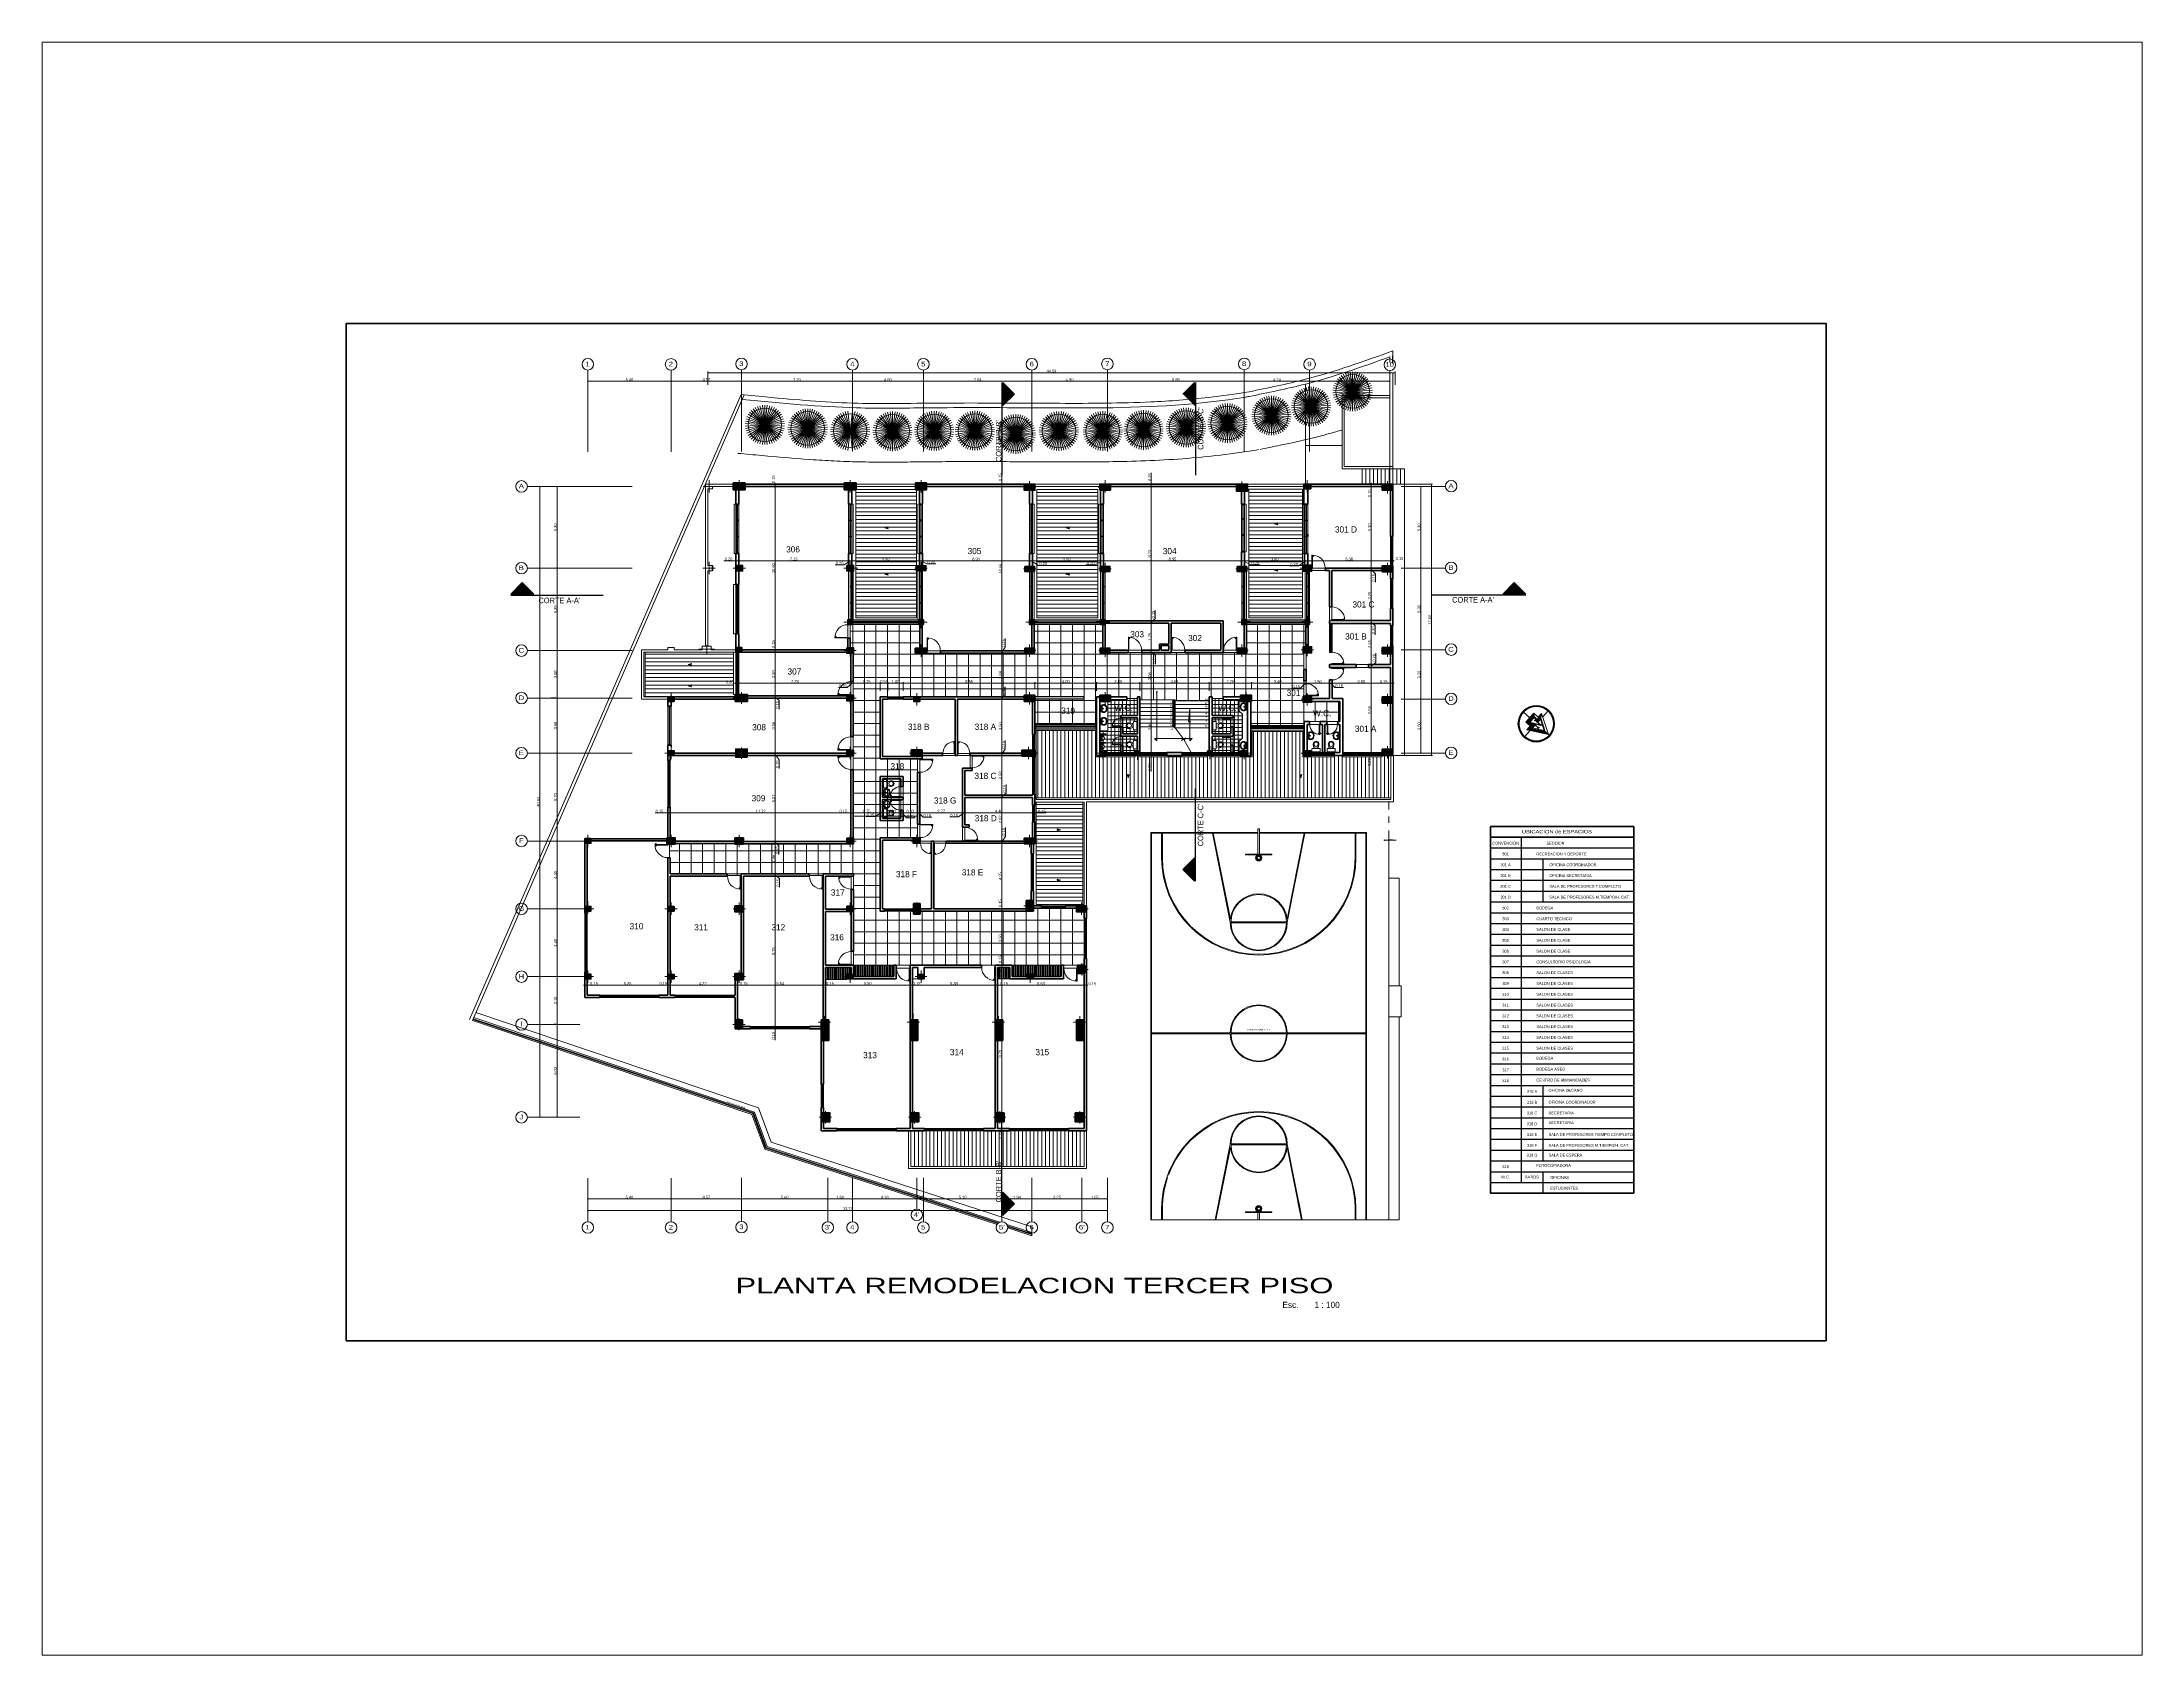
# Paper-space layout 'Presentación1' of a CAD drawing. Header units: millimetres, sheet in inches. Extents: x 0 to 11, y 0 to 8.5.
# The model-space entities are those that its viewports show. They can reach past a viewport. Long polylines and large blocks are cut down to what shows.
import ezdxf
from ezdxf.enums import TextEntityAlignment as Align

# ---------------------------------------------------------------- set-up
doc = ezdxf.new("R2010")
doc.units = ezdxf.units.MM
doc.header["$LTSCALE"] = 0.005
doc.header["$MEASUREMENT"] = 0
for name, pattern in [('ACAD_ISO02W100', [15, 12, -3]), ('ACAD_ISO10W100', [18, 12, -3, 0, -3]), ('HIDDEN', [0.375, 0.25, -0.125])]:
    doc.linetypes.add(name, pattern=pattern)
for name, color, linetype, lineweight in [('Aux', 1, 'Continuous', 9), ('columna', 6, 'Continuous', 40), ('cotas', 1, 'Continuous', 15), ('Cubierta2', 2, 'Continuous', 20), ('ejes', 1, 'ACAD_ISO10W100', 9), ('EJES-REALES', 11, 'Continuous', 5), ('F', 9, 'Continuous', 100), ('gradas', 2, 'Continuous', 20), ('Hatch', 11, 'Continuous', 9), ('muebles', 2, 'Continuous', 20), ('mur', 5, 'Continuous', 50), ('muro', 5, 'Continuous', 40), ('murosbajos', 3, 'Continuous', 25), ('proy', 1, 'ACAD_ISO02W100', 9), ('pu-ven', 2, 'Continuous', 20), ('reforzamiento', 5, 'ACAD_ISO10W100', 40), ('Tenue', 11, 'Continuous', 5)]:
    doc.layers.add(name, color=color, linetype=linetype, lineweight=lineweight)
for name, color, linetype in [('BANOS_SOLAMENTE', 7, 'Continuous'), ('text', 1, 'Continuous'), ('WB_SIMBOLOS', 7, 'Continuous')]:
    doc.layers.add(name, color=color, linetype=linetype)
doc.styles.get("Standard").update_dxf_attribs({"font": 'ERASMD.TTF', "height": 0.185})
doc.dimstyles.get("Standard").update_dxf_attribs({"dimtxt": 0.15, "dimasz": 0.085, "dimexe": 0.07, "dimexo": 0.4, "dimgap": 0.015, "dimtad": 1, "dimzin": 1, "dimdsep": 46, "dimtxsty": 'Standard', "dimblk": 'ARCHTICK', "dimcen": 0, "dimclrd": 256, "dimclre": 256, "dimclrt": 2, "dimadec": 0, "dimazin": 0, "dimtfac": 1, "dimtix": 1, "dimtmove": 0, "dimatfit": 0, "dimfxl": 1, "dimlwd": -1, "dimlwe": -1, "dimarcsym": 0})
pattern_1 = [(0, (241.934378, 26.213306), (0, 0.035), [])]
pattern_2 = [(45, (676.075447, -492.116687), (-0.035355339, 0.035355339), [])]
pattern_3 = [(0, (676.07545, -492.11669), (0, 0.25), [])]
pattern_4 = [(90, (676.07545, -492.11669), (-0.25, 2e-17), [])]
pattern_5 = [(0, (676.07545, -492.11669), (0, 0.25), []), (90, (676.07545, -492.11669), (-0.25, 2e-17), [])]

# ---------------------------------------------------------------- blocks, each defined once
blk = doc.blocks.new('pu-70')
at = {"layer": 'Aux'}
for p, q in [((-0.04, -0.84), (-0.04, -0.84)), ((-0.03, -0.84), (-0.03, -0.85))]:
    blk.add_line(p, q, dxfattribs=at)
for points in [[(-0.09, -0.8), (-0.09, -0.76, 0.25), (-0.12, -0.76), (-0.12, -0.8, 0.25), (-0.09, -0.8, 1)], [(-0.03, -0.84), (-0.03, -0.85, -0.457422), (-0.04, -0.84), (-0.04, -0.84)], [(0, -0.8), (0, -0.76, -0.25), (0.04, -0.76), (0.04, -0.8, -0.25), (0, -0.8, -1)]]:
    blk.add_lwpolyline(points, format="xyb", dxfattribs=at)
for points in [[(-0.07, -0.79), (-0.09, -0.79), (-0.09, -0.77), (-0.07, -0.77)], [(-0.06, -0.81), (-0.07, -0.79), (-0.07, -0.77), (-0.06, -0.75)], [(-0.06, -0.81), (-0.06, -0.81), (-0.06, -0.75), (-0.06, -0.75)], [(-0.03, -0.84), (-0.03, -0.84), (-0.06, -0.84), (-0.06, -0.84)], [(-0.02, -0.81), (-0.01, -0.81), (-0.01, -0.75), (-0.02, -0.75)], [(-0.01, -0.81), (0, -0.79), (0, -0.77), (-0.01, -0.75)], [(0, -0.79), (0, -0.79), (0, -0.77), (0, -0.77)]]:
    blk.add_lwpolyline(points, dxfattribs=at)
blk.add_circle((-0.02, -0.2), 0.0025, dxfattribs=at)
for centre, radius, start, end in [((-0.05, -0.21), 0.63, 179.2361, 270.7639), ((-0.04, -0.84), 0.00846, 182.1794, 280.501)]:
    blk.add_arc(centre, radius, start, end, dxfattribs=at)
at = {"layer": 'pu-ven'}
for points in [[(-0.7, -0.2), (-0.7, 0), (-0.68, 0), (-0.68, -0.09), (-0.67, -0.09), (-0.67, -0.11), (-0.68, -0.11), (-0.68, -0.2)], [(0, -0.2), (0, 0), (-0.02, 0), (-0.02, -0.09), (-0.03, -0.09), (-0.03, -0.11), (-0.02, -0.11), (-0.02, -0.2)], [(-0.02, -0.2), (-0.02, -0.84), (-0.06, -0.84), (-0.06, -0.2)]]:
    blk.add_lwpolyline(points, close=True, dxfattribs=at)
blk = doc.blocks.new('lavamanos')
at = {"layer": 'Aux'}
for p, q in [((-0.15, -0.38), (-0.14, -0.39)), ((-0.11, -0.11), (0.11, -0.11))]:
    blk.add_line(p, q, dxfattribs=at)
for centre, radius in [((-0.1, -0.06), 0.015), ((0, -0.06), 0.015), ((0, -0.18), 0.02), ((0.1, -0.06), 0.015)]:
    blk.add_circle(centre, radius, dxfattribs=at)
for centre, radius, start, end in [((0.14, -0.23), 0.387, 165.7987, 183.085), ((-0.15, -0.24), 0.1, 183.085, 200.7802), ((-0.14, -0.15), 0.1, 131.0686, 165.7987), ((-0.04, -0.2), 0.214, 200.7802, 238.2877), ((-0.11, -0.21), 0.1, 90, 176.5875), ((0.14, -0.23), 0.352, 176.5875, 184.6254), ((-0.04, -0.2), 0.179, 197.3522, 254.7067), ((-0.02, -0.29), 0.284, 100.6374, 131.0686), ((0, -0.11), 0.311, 242.8748, 299.3617), ((0, -0.11), 0.276, 251.4503, 299.3617), ((0, -0.59), 0.576, 82.9944, 97.0056), ((0.02, -0.29), 0.284, 48.9314, 79.3626), ((0.11, -0.21), 0.1, 3.4125, 90), ((0.04, -0.2), 0.179, 301.7123, 335.4879), ((0.04, -0.2), 0.214, 301.7123, 343.7139), ((0.14, -0.15), 0.1, 14.2013, 48.9314), ((0.11, -0.23), 0.1, 335.4879, 358.2317), ((-0.14, -0.23), 0.352, 358.2317, 3.4125), ((-0.14, -0.23), 0.387, 354.8092, 14.2013)]:
    blk.add_arc(centre, radius, start, end, dxfattribs=at)
at = {"layer": 'muebles'}
for p, q in [((-0.19, 0), (-0.21, -0.05)), ((-0.19, 0), (0.19, 0)), ((0.19, 0), (0.21, -0.05)), ((-0.16, -0.39), (-0.15, -0.4))]:
    blk.add_line(p, q, dxfattribs=at)
for centre, radius, start, end in [((0.14, -0.23), 0.397, 153.2366, 185.1908), ((-0.04, -0.2), 0.224, 196.2861, 238.2877), ((0, -0.11), 0.321, 242.8748, 299.3617), ((0.04, -0.2), 0.224, 301.7123, 343.7139), ((-0.14, -0.23), 0.397, 354.8092, 26.7634)]:
    blk.add_arc(centre, radius, start, end, dxfattribs=at)
blk = doc.blocks.new('pu80-15')
at = {"layer": 'Aux'}
for p, q in [((0.94, 0.04), (0.94, 0.04)), ((0.94, 0.03), (0.95, 0.03))]:
    blk.add_line(p, q, dxfattribs=at)
for points in [[(0.91, 0.06), (0.89, 0.07), (0.87, 0.07), (0.85, 0.06)], [(0.91, 0.06), (0.91, 0.06), (0.85, 0.06), (0.85, 0.06)], [(0.89, 0.07), (0.89, 0.09), (0.87, 0.09), (0.87, 0.07)], [(0.94, 0.03), (0.94, 0.03), (0.94, 0.06), (0.94, 0.06)]]:
    blk.add_lwpolyline(points, dxfattribs=at)
blk.add_lwpolyline([(0.94, 0.03), (0.95, 0.03, 0.457422), (0.94, 0.04), (0.94, 0.04)], format="xyb", dxfattribs=at)
blk.add_circle((0.18, 0.02), 0.0025, dxfattribs=at)
for centre, radius, start, end in [((0.19, 0.05), 0.75, 359.2361, 90.7639), ((0.94, 0.04), 0.00846, 349.499, 87.8206)]:
    blk.add_arc(centre, radius, start, end, dxfattribs=at)
at = {"layer": 'pu-ven'}
for points in [[(0.17, 0.8), (0, 0.8), (0, 0.78), (0.06, 0.78), (0.06, 0.77), (0.09, 0.77), (0.09, 0.78), (0.17, 0.78)], [(0.17, 0), (0, 0), (0, 0.02), (0.09, 0.02), (0.09, 0.03), (0.11, 0.03), (0.11, 0.02), (0.17, 0.02)], [(0.17, 0.02), (0.94, 0.02), (0.94, 0.06), (0.17, 0.06)]]:
    blk.add_lwpolyline(points, close=True, dxfattribs=at)
blk = doc.blocks.new('pu-90-15')
at = {"layer": 'Aux'}
for p, q in [((0.04, 0.99), (0.04, 1)), ((0.05, 0.99), (0.05, 0.99))]:
    blk.add_line(p, q, dxfattribs=at)
for points in [[(0.03, 0.99), (0.03, 0.99), (0.06, 0.99), (0.06, 0.99)], [(0.06, 0.96), (0.06, 0.96), (0.06, 0.9), (0.06, 0.9)], [(0.06, 0.96), (0.07, 0.94), (0.07, 0.92), (0.06, 0.9)], [(0.07, 0.94), (0.09, 0.94), (0.09, 0.92), (0.07, 0.92)]]:
    blk.add_lwpolyline(points, dxfattribs=at)
for points in [[(0.04, 0.99), (0.04, 1, -0.457422), (0.05, 0.99), (0.05, 0.99)], [(0.09, 0.95), (0.09, 0.91, 0.25), (0.12, 0.91), (0.12, 0.95, 0.25), (0.09, 0.95, 1)]]:
    blk.add_lwpolyline(points, format="xyb", dxfattribs=at)
blk.add_circle((0.02, 0.15), 0.0025, dxfattribs=at)
for centre, radius, start, end in [((0.04, 0.99), 0.00846, 2.1794, 100.501), ((0.05, 0.16), 0.83, 359.2361, 90.7639)]:
    blk.add_arc(centre, radius, start, end, dxfattribs=at)
at = {"layer": 'proy'}
blk.add_line((0, 0), (0.9, 0), dxfattribs=at)
blk.add_lwpolyline([(0.9, 0.15), (0.9, 0), (0, 0), (0, 0.15)], close=True, dxfattribs=at)
at = {"layer": 'pu-ven'}
for points in [[(0, 0.15), (0, 0), (0.02, 0), (0.02, 0.04), (0.03, 0.04), (0.03, 0.06), (0.02, 0.06), (0.02, 0.15)], [(0.02, 0.15), (0.02, 0.99), (0.06, 0.99), (0.06, 0.15)], [(0.9, 0.15), (0.9, 0), (0.88, 0), (0.88, 0.04), (0.87, 0.04), (0.87, 0.06), (0.88, 0.06), (0.88, 0.15)]]:
    blk.add_lwpolyline(points, close=True, dxfattribs=at)
blk = doc.blocks.new('bañaoaro')
at = {"layer": 'Aux'}
for p, q in [((-0.25, 0.13), (-0.21, 0.13)), ((-0.21, 0.13), (-0.21, 0.13)), ((-0.25, -0.13), (-0.21, -0.13))]:
    blk.add_line(p, q, dxfattribs=at)
for centre in [(-0.04, 0.06), (-0.04, -0.07)]:
    blk.add_circle(centre, 0.01, dxfattribs=at)
for centre, radius, start, end in [((-0.28, 0), 0.138, 76.1294, 180), ((-0.25, 0), 0.13, 0, 75.9713), ((-0.28, 0), 0.138, 180, 283.8706), ((-0.25, 0), 0.13, 284.0287, 0)]:
    blk.add_arc(centre, radius, start, end, dxfattribs=at)
blk = doc.blocks.new('_ArchTick')
at = {"color": 0, "linetype": 'ByBlock', "const_width": 0.15}
blk.add_lwpolyline([(-0.5, -0.5), (0.5, 0.5)], dxfattribs=at)
blk = doc.blocks.new('*D25')
at = {"layer": 'cotas', "transparency": 16777216}
for p, q in [((199.73, 47.2), (198.96, 47.2)), ((199.93, 47.2), (199.73, 47.2)), ((199.73, 47.02), (199.73, 47.13)), ((199.93, 47.2), (200.01, 47.2)), ((199.93, 47.02), (199.93, 47.13))]:
    blk.add_line(p, q, dxfattribs=at)
at = {"layer": 'Defpoints', "color": 0, "transparency": 16777216}
for p in [(199.73, 47.42), (199.93, 47.42), (199.93, 47.2)]:
    blk.add_point(p, dxfattribs=at)
at = {"layer": 'cotas', "transparency": 16777216, "xscale": 0.085, "yscale": 0.085, "zscale": 0.085}
blk.add_blockref('_ArchTick', (199.73, 47.2), dxfattribs=at)
at = {"layer": 'cotas', "transparency": 16777216, "xscale": 0.085, "yscale": 0.085, "zscale": 0.085, "rotation": 180}
blk.add_blockref('_ArchTick', (199.93, 47.2), dxfattribs=at)
at = {"layer": 'cotas', "color": 2, "transparency": 16777216, "insert": (199.26, 47.31), "char_height": 0.185, "attachment_point": 5}
blk.add_mtext('0.20', dxfattribs=at)
blk = doc.blocks.new('*D26')
at = {"layer": 'cotas', "transparency": 16777216}
for p, q in [((199.93, 47.2), (207.05, 47.2)), ((199.93, 47.02), (199.93, 47.13)), ((207.05, 47.06), (207.05, 47.13))]:
    blk.add_line(p, q, dxfattribs=at)
at = {"layer": 'Defpoints', "color": 0, "transparency": 16777216}
for p in [(199.93, 47.42), (207.05, 47.46), (207.05, 47.2)]:
    blk.add_point(p, dxfattribs=at)
at = {"layer": 'cotas', "transparency": 16777216, "xscale": 0.085, "yscale": 0.085, "zscale": 0.085, "rotation": 180}
blk.add_blockref('_ArchTick', (199.93, 47.2), dxfattribs=at)
at = {"layer": 'cotas', "transparency": 16777216, "xscale": 0.085, "yscale": 0.085, "zscale": 0.085}
blk.add_blockref('_ArchTick', (207.05, 47.2), dxfattribs=at)
at = {"layer": 'cotas', "color": 2, "transparency": 16777216, "insert": (203.49, 47.31), "char_height": 0.185, "attachment_point": 5}
blk.add_mtext('7.13', dxfattribs=at)
blk = doc.blocks.new('*D27')
at = {"layer": 'cotas', "transparency": 16777216}
for p, q in [((206.77, 46.93), (206.18, 46.93)), ((207.15, 47.2), (206.77, 46.93)), ((207.05, 47.2), (206.97, 47.2)), ((207.05, 47.2), (207.25, 47.2)), ((207.05, 47.2), (207.25, 47.2)), ((207.05, 47.06), (207.05, 47.13)), ((207.25, 47.2), (207.34, 47.2)), ((207.25, 47.06), (207.25, 47.13))]:
    blk.add_line(p, q, dxfattribs=at)
at = {"layer": 'Defpoints', "color": 0, "transparency": 16777216}
for p in [(207.05, 47.46), (207.25, 47.46), (207.25, 47.2)]:
    blk.add_point(p, dxfattribs=at)
at = {"layer": 'cotas', "transparency": 16777216, "xscale": 0.085, "yscale": 0.085, "zscale": 0.085}
blk.add_blockref('_ArchTick', (207.05, 47.2), dxfattribs=at)
at = {"layer": 'cotas', "transparency": 16777216, "xscale": 0.085, "yscale": 0.085, "zscale": 0.085, "rotation": 180}
blk.add_blockref('_ArchTick', (207.25, 47.2), dxfattribs=at)
at = {"layer": 'cotas', "color": 2, "transparency": 16777216, "insert": (206.47, 47.04), "char_height": 0.185, "attachment_point": 5}
blk.add_mtext('0.20', dxfattribs=at)
blk = doc.blocks.new('*D28')
at = {"layer": 'cotas', "transparency": 16777216}
for p, q in [((207.25, 47.2), (211.65, 47.2)), ((207.25, 47.06), (207.25, 47.13)), ((211.65, 47.09), (211.65, 47.13))]:
    blk.add_line(p, q, dxfattribs=at)
at = {"layer": 'Defpoints', "color": 0, "transparency": 16777216}
for p in [(207.25, 47.46), (211.65, 47.49), (211.65, 47.2)]:
    blk.add_point(p, dxfattribs=at)
at = {"layer": 'cotas', "transparency": 16777216, "xscale": 0.085, "yscale": 0.085, "zscale": 0.085, "rotation": 180}
blk.add_blockref('_ArchTick', (207.25, 47.2), dxfattribs=at)
at = {"layer": 'cotas', "transparency": 16777216, "xscale": 0.085, "yscale": 0.085, "zscale": 0.085}
blk.add_blockref('_ArchTick', (211.65, 47.2), dxfattribs=at)
at = {"layer": 'cotas', "color": 2, "transparency": 16777216, "insert": (209.45, 47.31), "char_height": 0.185, "attachment_point": 5}
blk.add_mtext('4.40', dxfattribs=at)
blk = doc.blocks.new('*D29')
at = {"layer": 'cotas', "transparency": 16777216}
for p, q in [((211.65, 47.2), (211.57, 47.2)), ((211.65, 47.2), (211.85, 47.2)), ((211.65, 47.2), (211.85, 47.2)), ((211.65, 47.09), (211.65, 47.13)), ((211.75, 47.2), (212.12, 46.99)), ((211.85, 47.2), (211.94, 47.2)), ((211.85, 47.09), (211.85, 47.13)), ((212.12, 46.99), (212.72, 46.99))]:
    blk.add_line(p, q, dxfattribs=at)
at = {"layer": 'Defpoints', "color": 0, "transparency": 16777216}
for p in [(211.65, 47.49), (211.85, 47.49), (211.85, 47.2)]:
    blk.add_point(p, dxfattribs=at)
at = {"layer": 'cotas', "transparency": 16777216, "xscale": 0.085, "yscale": 0.085, "zscale": 0.085}
blk.add_blockref('_ArchTick', (211.65, 47.2), dxfattribs=at)
at = {"layer": 'cotas', "transparency": 16777216, "xscale": 0.085, "yscale": 0.085, "zscale": 0.085, "rotation": 180}
blk.add_blockref('_ArchTick', (211.85, 47.2), dxfattribs=at)
at = {"layer": 'cotas', "color": 2, "transparency": 16777216, "insert": (212.42, 47.1), "char_height": 0.185, "attachment_point": 5}
blk.add_mtext('0.20', dxfattribs=at)
blk = doc.blocks.new('*D30')
at = {"layer": 'cotas', "transparency": 16777216}
for p, q in [((211.85, 47.2), (218.79, 47.2)), ((211.85, 47.09), (211.85, 47.13)), ((218.79, 47.09), (218.79, 47.13))]:
    blk.add_line(p, q, dxfattribs=at)
at = {"layer": 'Defpoints', "color": 0, "transparency": 16777216}
for p in [(211.85, 47.49), (218.79, 47.49), (218.79, 47.2)]:
    blk.add_point(p, dxfattribs=at)
at = {"layer": 'cotas', "transparency": 16777216, "xscale": 0.085, "yscale": 0.085, "zscale": 0.085, "rotation": 180}
blk.add_blockref('_ArchTick', (211.85, 47.2), dxfattribs=at)
at = {"layer": 'cotas', "transparency": 16777216, "xscale": 0.085, "yscale": 0.085, "zscale": 0.085}
blk.add_blockref('_ArchTick', (218.79, 47.2), dxfattribs=at)
at = {"layer": 'cotas', "color": 2, "transparency": 16777216, "insert": (215.32, 47.31), "char_height": 0.185, "attachment_point": 5}
blk.add_mtext('6.94', dxfattribs=at)
blk = doc.blocks.new('*D31')
at = {"layer": 'cotas', "transparency": 16777216}
for p, q in [((218.79, 47.2), (218.71, 47.2)), ((218.79, 47.2), (218.99, 47.2)), ((218.79, 47.2), (218.99, 47.2)), ((218.79, 47.09), (218.79, 47.13)), ((218.89, 47.2), (219.38, 46.9)), ((218.99, 47.2), (219.08, 47.2)), ((218.99, 47.09), (218.99, 47.13)), ((219.38, 46.9), (219.97, 46.9))]:
    blk.add_line(p, q, dxfattribs=at)
at = {"layer": 'Defpoints', "color": 0, "transparency": 16777216}
for p in [(218.79, 47.49), (218.99, 47.49), (218.99, 47.2)]:
    blk.add_point(p, dxfattribs=at)
at = {"layer": 'cotas', "transparency": 16777216, "xscale": 0.085, "yscale": 0.085, "zscale": 0.085}
blk.add_blockref('_ArchTick', (218.79, 47.2), dxfattribs=at)
at = {"layer": 'cotas', "transparency": 16777216, "xscale": 0.085, "yscale": 0.085, "zscale": 0.085, "rotation": 180}
blk.add_blockref('_ArchTick', (218.99, 47.2), dxfattribs=at)
at = {"layer": 'cotas', "color": 2, "transparency": 16777216, "insert": (219.67, 47.01), "char_height": 0.185, "attachment_point": 5}
blk.add_mtext('0.20', dxfattribs=at)
blk = doc.blocks.new('*D32')
at = {"layer": 'cotas', "transparency": 16777216}
for p, q in [((218.99, 47.2), (223.39, 47.2)), ((218.99, 47.09), (218.99, 47.13)), ((223.39, 47.09), (223.39, 47.13))]:
    blk.add_line(p, q, dxfattribs=at)
at = {"layer": 'Defpoints', "color": 0, "transparency": 16777216}
for p in [(218.99, 47.49), (223.39, 47.49), (223.39, 47.2)]:
    blk.add_point(p, dxfattribs=at)
at = {"layer": 'cotas', "transparency": 16777216, "xscale": 0.085, "yscale": 0.085, "zscale": 0.085, "rotation": 180}
blk.add_blockref('_ArchTick', (218.99, 47.2), dxfattribs=at)
at = {"layer": 'cotas', "transparency": 16777216, "xscale": 0.085, "yscale": 0.085, "zscale": 0.085}
blk.add_blockref('_ArchTick', (223.39, 47.2), dxfattribs=at)
at = {"layer": 'cotas', "color": 2, "transparency": 16777216, "insert": (221.19, 47.31), "char_height": 0.185, "attachment_point": 5}
blk.add_mtext('4.40', dxfattribs=at)
blk = doc.blocks.new('*D33')
at = {"layer": 'cotas', "transparency": 16777216}
for p, q in [((223.04, 46.94), (222.45, 46.94)), ((223.49, 47.2), (223.04, 46.94)), ((223.39, 47.2), (223.31, 47.2)), ((223.39, 47.2), (223.59, 47.2)), ((223.39, 47.2), (223.59, 47.2)), ((223.39, 47.09), (223.39, 47.13)), ((223.59, 47.2), (223.68, 47.2)), ((223.59, 47.09), (223.59, 47.13))]:
    blk.add_line(p, q, dxfattribs=at)
at = {"layer": 'Defpoints', "color": 0, "transparency": 16777216}
for p in [(223.39, 47.49), (223.59, 47.49), (223.59, 47.2)]:
    blk.add_point(p, dxfattribs=at)
at = {"layer": 'cotas', "transparency": 16777216, "xscale": 0.085, "yscale": 0.085, "zscale": 0.085}
blk.add_blockref('_ArchTick', (223.39, 47.2), dxfattribs=at)
at = {"layer": 'cotas', "transparency": 16777216, "xscale": 0.085, "yscale": 0.085, "zscale": 0.085, "rotation": 180}
blk.add_blockref('_ArchTick', (223.59, 47.2), dxfattribs=at)
at = {"layer": 'cotas', "color": 2, "transparency": 16777216, "insert": (222.75, 47.04), "char_height": 0.185, "attachment_point": 5}
blk.add_mtext('0.20', dxfattribs=at)
blk = doc.blocks.new('*D34')
at = {"layer": 'cotas', "transparency": 16777216}
for p, q in [((223.59, 47.2), (232.54, 47.2)), ((223.59, 47.09), (223.59, 47.13)), ((232.54, 47.09), (232.54, 47.13))]:
    blk.add_line(p, q, dxfattribs=at)
at = {"layer": 'Defpoints', "color": 0, "transparency": 16777216}
for p in [(223.59, 47.49), (232.54, 47.49), (232.54, 47.2)]:
    blk.add_point(p, dxfattribs=at)
at = {"layer": 'cotas', "transparency": 16777216, "xscale": 0.085, "yscale": 0.085, "zscale": 0.085, "rotation": 180}
blk.add_blockref('_ArchTick', (223.59, 47.2), dxfattribs=at)
at = {"layer": 'cotas', "transparency": 16777216, "xscale": 0.085, "yscale": 0.085, "zscale": 0.085}
blk.add_blockref('_ArchTick', (232.54, 47.2), dxfattribs=at)
at = {"layer": 'cotas', "color": 2, "transparency": 16777216, "insert": (228.06, 47.31), "char_height": 0.185, "attachment_point": 5}
blk.add_mtext('8.95', dxfattribs=at)
blk = doc.blocks.new('*D35')
at = {"layer": 'cotas', "transparency": 16777216}
for p, q in [((232.54, 47.2), (232.45, 47.2)), ((232.54, 47.2), (232.74, 47.2)), ((232.54, 47.2), (232.74, 47.2)), ((232.54, 47.09), (232.54, 47.13)), ((232.64, 47.2), (233.14, 46.94)), ((232.74, 47.2), (232.82, 47.2)), ((232.74, 47.09), (232.74, 47.13)), ((233.14, 46.94), (233.74, 46.94))]:
    blk.add_line(p, q, dxfattribs=at)
at = {"layer": 'Defpoints', "color": 0, "transparency": 16777216}
for p in [(232.54, 47.49), (232.74, 47.49), (232.74, 47.2)]:
    blk.add_point(p, dxfattribs=at)
at = {"layer": 'cotas', "transparency": 16777216, "xscale": 0.085, "yscale": 0.085, "zscale": 0.085}
blk.add_blockref('_ArchTick', (232.54, 47.2), dxfattribs=at)
at = {"layer": 'cotas', "transparency": 16777216, "xscale": 0.085, "yscale": 0.085, "zscale": 0.085, "rotation": 180}
blk.add_blockref('_ArchTick', (232.74, 47.2), dxfattribs=at)
at = {"layer": 'cotas', "color": 2, "transparency": 16777216, "insert": (233.44, 47.05), "char_height": 0.185, "attachment_point": 5}
blk.add_mtext('0.20', dxfattribs=at)
blk = doc.blocks.new('*D36')
at = {"layer": 'cotas', "transparency": 16777216}
for p, q in [((232.74, 47.2), (236.64, 47.2)), ((232.74, 47.09), (232.74, 47.13)), ((236.64, 47.09), (236.64, 47.13))]:
    blk.add_line(p, q, dxfattribs=at)
at = {"layer": 'Defpoints', "color": 0, "transparency": 16777216}
for p in [(232.74, 47.49), (236.64, 47.49), (236.64, 47.2)]:
    blk.add_point(p, dxfattribs=at)
at = {"layer": 'cotas', "transparency": 16777216, "xscale": 0.085, "yscale": 0.085, "zscale": 0.085, "rotation": 180}
blk.add_blockref('_ArchTick', (232.74, 47.2), dxfattribs=at)
at = {"layer": 'cotas', "transparency": 16777216, "xscale": 0.085, "yscale": 0.085, "zscale": 0.085}
blk.add_blockref('_ArchTick', (236.64, 47.2), dxfattribs=at)
at = {"layer": 'cotas', "color": 2, "transparency": 16777216, "insert": (234.69, 47.31), "char_height": 0.185, "attachment_point": 5}
blk.add_mtext('3.90', dxfattribs=at)
blk = doc.blocks.new('*D37')
at = {"layer": 'cotas', "transparency": 16777216}
for p, q in [((236.24, 46.86), (235.65, 46.86)), ((236.74, 47.2), (236.24, 46.86)), ((236.64, 47.2), (236.55, 47.2)), ((236.64, 47.2), (236.84, 47.2)), ((236.64, 47.2), (236.84, 47.2)), ((236.64, 47.09), (236.64, 47.13)), ((236.84, 47.2), (236.92, 47.2)), ((236.84, 47.09), (236.84, 47.13))]:
    blk.add_line(p, q, dxfattribs=at)
at = {"layer": 'Defpoints', "color": 0, "transparency": 16777216}
for p in [(236.64, 47.49), (236.84, 47.49), (236.84, 47.2)]:
    blk.add_point(p, dxfattribs=at)
at = {"layer": 'cotas', "transparency": 16777216, "xscale": 0.085, "yscale": 0.085, "zscale": 0.085}
blk.add_blockref('_ArchTick', (236.64, 47.2), dxfattribs=at)
at = {"layer": 'cotas', "transparency": 16777216, "xscale": 0.085, "yscale": 0.085, "zscale": 0.085, "rotation": 180}
blk.add_blockref('_ArchTick', (236.84, 47.2), dxfattribs=at)
at = {"layer": 'cotas', "color": 2, "transparency": 16777216, "insert": (235.95, 46.97), "char_height": 0.185, "attachment_point": 5}
blk.add_mtext('0.20', dxfattribs=at)
blk = doc.blocks.new('*D38')
at = {"layer": 'cotas', "transparency": 16777216}
for p, q in [((236.84, 47.2), (242.21, 47.2)), ((236.84, 47.09), (236.84, 47.13)), ((242.21, 47.3), (242.21, 47.13))]:
    blk.add_line(p, q, dxfattribs=at)
at = {"layer": 'Defpoints', "color": 0, "transparency": 16777216}
for p in [(242.21, 47.7), (236.84, 47.49), (242.21, 47.2)]:
    blk.add_point(p, dxfattribs=at)
at = {"layer": 'cotas', "transparency": 16777216, "xscale": 0.085, "yscale": 0.085, "zscale": 0.085, "rotation": 180}
blk.add_blockref('_ArchTick', (236.84, 47.2), dxfattribs=at)
at = {"layer": 'cotas', "transparency": 16777216, "xscale": 0.085, "yscale": 0.085, "zscale": 0.085}
blk.add_blockref('_ArchTick', (242.21, 47.2), dxfattribs=at)
at = {"layer": 'cotas', "color": 2, "transparency": 16777216, "insert": (239.52, 47.31), "char_height": 0.185, "attachment_point": 5}
blk.add_mtext('5.38', dxfattribs=at)
blk = doc.blocks.new('*D39')
at = {"layer": 'cotas', "transparency": 16777216}
for p, q in [((242.21, 47.2), (242.13, 47.2)), ((242.21, 47.3), (242.21, 47.13)), ((242.21, 47.2), (242.36, 47.2)), ((242.36, 47.3), (242.36, 47.13)), ((242.36, 47.2), (242.45, 47.2))]:
    blk.add_line(p, q, dxfattribs=at)
at = {"layer": 'Defpoints', "color": 0, "transparency": 16777216}
for p in [(242.21, 47.7), (242.36, 47.7), (242.36, 47.2)]:
    blk.add_point(p, dxfattribs=at)
at = {"layer": 'cotas', "transparency": 16777216, "xscale": 0.085, "yscale": 0.085, "zscale": 0.085}
blk.add_blockref('_ArchTick', (242.21, 47.2), dxfattribs=at)
at = {"layer": 'cotas', "transparency": 16777216, "xscale": 0.085, "yscale": 0.085, "zscale": 0.085, "rotation": 180}
blk.add_blockref('_ArchTick', (242.36, 47.2), dxfattribs=at)
at = {"layer": 'cotas', "color": 2, "transparency": 16777216, "insert": (242.79, 47.34), "char_height": 0.185, "attachment_point": 5}
blk.add_mtext('0.15', dxfattribs=at)
blk = doc.blocks.new('*D40')
at = {"layer": 'cotas', "transparency": 16777216}
for p, q in [((242.21, 39.63), (242.21, 39.33)), ((242.36, 39.63), (242.36, 39.33)), ((242.21, 39.26), (241.48, 39.26)), ((242.36, 39.26), (242.21, 39.26)), ((242.36, 39.26), (242.45, 39.26))]:
    blk.add_line(p, q, dxfattribs=at)
at = {"layer": 'Defpoints', "color": 0, "transparency": 16777216}
for p in [(242.21, 39.26), (242.21, 39.23), (242.36, 39.23)]:
    blk.add_point(p, dxfattribs=at)
at = {"layer": 'cotas', "transparency": 16777216, "xscale": 0.085, "yscale": 0.085, "zscale": 0.085}
blk.add_blockref('_ArchTick', (242.21, 39.26), dxfattribs=at)
at = {"layer": 'cotas', "transparency": 16777216, "xscale": 0.085, "yscale": 0.085, "zscale": 0.085, "rotation": 180}
blk.add_blockref('_ArchTick', (242.36, 39.26), dxfattribs=at)
at = {"layer": 'cotas', "color": 2, "transparency": 16777216, "insert": (241.76, 39.37), "char_height": 0.185, "attachment_point": 5}
blk.add_mtext('0.15', dxfattribs=at)
blk = doc.blocks.new('*D41')
at = {"layer": 'cotas', "transparency": 16777216}
for p, q in [((242.21, 39.63), (242.21, 39.33)), ((238.42, 39.4), (238.42, 39.33)), ((242.21, 39.26), (238.42, 39.26))]:
    blk.add_line(p, q, dxfattribs=at)
at = {"layer": 'Defpoints', "color": 0, "transparency": 16777216}
for p in [(238.42, 39.26), (238.42, 39), (242.21, 39.23)]:
    blk.add_point(p, dxfattribs=at)
at = {"layer": 'cotas', "transparency": 16777216, "xscale": 0.085, "yscale": 0.085, "zscale": 0.085, "rotation": 180}
blk.add_blockref('_ArchTick', (238.42, 39.26), dxfattribs=at)
at = {"layer": 'cotas', "transparency": 16777216, "xscale": 0.085, "yscale": 0.085, "zscale": 0.085}
blk.add_blockref('_ArchTick', (242.21, 39.26), dxfattribs=at)
at = {"layer": 'cotas', "color": 2, "transparency": 16777216, "insert": (240.31, 39.37), "char_height": 0.185, "attachment_point": 5}
blk.add_mtext('3.80', dxfattribs=at)
blk = doc.blocks.new('*D42')
at = {"layer": 'cotas', "transparency": 16777216}
for p, q in [((238.24, 39.26), (238.16, 39.26)), ((238.24, 39.27), (238.24, 39.33)), ((238.42, 39.26), (238.24, 39.26)), ((238.42, 39.26), (238.24, 39.26)), ((238.33, 39.26), (238.6, 38.98)), ((238.42, 39.4), (238.42, 39.33)), ((238.42, 39.26), (238.5, 39.26)), ((238.6, 38.98), (239.15, 38.98))]:
    blk.add_line(p, q, dxfattribs=at)
at = {"layer": 'Defpoints', "color": 0, "transparency": 16777216}
for p in [(238.24, 39.26), (238.24, 38.87), (238.42, 39)]:
    blk.add_point(p, dxfattribs=at)
at = {"layer": 'cotas', "transparency": 16777216, "xscale": 0.085, "yscale": 0.085, "zscale": 0.085}
blk.add_blockref('_ArchTick', (238.24, 39.26), dxfattribs=at)
at = {"layer": 'cotas', "transparency": 16777216, "xscale": 0.085, "yscale": 0.085, "zscale": 0.085, "rotation": 180}
blk.add_blockref('_ArchTick', (238.42, 39.26), dxfattribs=at)
at = {"layer": 'cotas', "color": 2, "transparency": 16777216, "insert": (238.87, 39.09), "char_height": 0.185, "attachment_point": 5}
blk.add_mtext('0.18', dxfattribs=at)
blk = doc.blocks.new('*D43')
at = {"layer": 'cotas', "transparency": 16777216}
for p, q in [((236.74, 39.48), (236.74, 39.33)), ((238.24, 39.26), (236.74, 39.26)), ((238.24, 39.27), (238.24, 39.33))]:
    blk.add_line(p, q, dxfattribs=at)
at = {"layer": 'Defpoints', "color": 0, "transparency": 16777216}
for p in [(236.74, 39.26), (236.74, 39.08), (238.24, 38.87)]:
    blk.add_point(p, dxfattribs=at)
at = {"layer": 'cotas', "transparency": 16777216, "xscale": 0.085, "yscale": 0.085, "zscale": 0.085, "rotation": 180}
blk.add_blockref('_ArchTick', (236.74, 39.26), dxfattribs=at)
at = {"layer": 'cotas', "transparency": 16777216, "xscale": 0.085, "yscale": 0.085, "zscale": 0.085}
blk.add_blockref('_ArchTick', (238.24, 39.26), dxfattribs=at)
at = {"layer": 'cotas', "color": 2, "transparency": 16777216, "insert": (237.49, 39.37), "char_height": 0.185, "attachment_point": 5}
blk.add_mtext('1.50', dxfattribs=at)
blk = doc.blocks.new('*D44')
at = {"layer": 'cotas', "transparency": 16777216}
for p, q in [((236.36, 38.93), (235.8, 38.93)), ((236.66, 39.26), (236.36, 38.93)), ((236.59, 39.26), (236.5, 39.26)), ((236.59, 39.48), (236.59, 39.33)), ((236.74, 39.26), (236.59, 39.26)), ((236.74, 39.26), (236.59, 39.26)), ((236.74, 39.48), (236.74, 39.33)), ((236.74, 39.26), (236.82, 39.26))]:
    blk.add_line(p, q, dxfattribs=at)
at = {"layer": 'Defpoints', "color": 0, "transparency": 16777216}
for p in [(236.59, 39.26), (236.59, 39.08), (236.74, 39.08)]:
    blk.add_point(p, dxfattribs=at)
at = {"layer": 'cotas', "transparency": 16777216, "xscale": 0.085, "yscale": 0.085, "zscale": 0.085}
blk.add_blockref('_ArchTick', (236.59, 39.26), dxfattribs=at)
at = {"layer": 'cotas', "transparency": 16777216, "xscale": 0.085, "yscale": 0.085, "zscale": 0.085, "rotation": 180}
blk.add_blockref('_ArchTick', (236.74, 39.26), dxfattribs=at)
at = {"layer": 'cotas', "color": 2, "transparency": 16777216, "insert": (236.08, 39.04), "char_height": 0.185, "attachment_point": 5}
blk.add_mtext('0.15', dxfattribs=at)
blk = doc.blocks.new('*D45')
at = {"layer": 'cotas', "transparency": 16777216}
for p, q in [((233.19, 38.87), (233.19, 39.33)), ((236.59, 39.26), (233.19, 39.26)), ((236.59, 39.48), (236.59, 39.33))]:
    blk.add_line(p, q, dxfattribs=at)
at = {"layer": 'Defpoints', "color": 0, "transparency": 16777216}
for p in [(233.19, 39.26), (233.19, 38.47), (236.59, 39.08)]:
    blk.add_point(p, dxfattribs=at)
at = {"layer": 'cotas', "transparency": 16777216, "xscale": 0.085, "yscale": 0.085, "zscale": 0.085, "rotation": 180}
blk.add_blockref('_ArchTick', (233.19, 39.26), dxfattribs=at)
at = {"layer": 'cotas', "transparency": 16777216, "xscale": 0.085, "yscale": 0.085, "zscale": 0.085}
blk.add_blockref('_ArchTick', (236.59, 39.26), dxfattribs=at)
at = {"layer": 'cotas', "color": 2, "transparency": 16777216, "insert": (234.89, 39.37), "char_height": 0.185, "attachment_point": 5}
blk.add_mtext('3.40', dxfattribs=at)
blk = doc.blocks.new('*D46')
at = {"layer": 'cotas', "transparency": 16777216}
for p, q in [((230.44, 38.77), (230.44, 39.33)), ((233.19, 39.26), (230.44, 39.26)), ((233.19, 38.87), (233.19, 39.33))]:
    blk.add_line(p, q, dxfattribs=at)
at = {"layer": 'Defpoints', "color": 0, "transparency": 16777216}
for p in [(230.44, 39.26), (230.44, 38.37), (233.19, 38.47)]:
    blk.add_point(p, dxfattribs=at)
at = {"layer": 'cotas', "transparency": 16777216, "xscale": 0.085, "yscale": 0.085, "zscale": 0.085, "rotation": 180}
blk.add_blockref('_ArchTick', (230.44, 39.26), dxfattribs=at)
at = {"layer": 'cotas', "transparency": 16777216, "xscale": 0.085, "yscale": 0.085, "zscale": 0.085}
blk.add_blockref('_ArchTick', (233.19, 39.26), dxfattribs=at)
at = {"layer": 'cotas', "color": 2, "transparency": 16777216, "insert": (231.81, 39.37), "char_height": 0.185, "attachment_point": 5}
blk.add_mtext('2.75', dxfattribs=at)
blk = doc.blocks.new('*D47')
at = {"layer": 'cotas', "transparency": 16777216}
for p, q in [((225.94, 38.77), (225.94, 39.33)), ((230.44, 39.26), (225.94, 39.26)), ((230.44, 38.77), (230.44, 39.33))]:
    blk.add_line(p, q, dxfattribs=at)
at = {"layer": 'Defpoints', "color": 0, "transparency": 16777216}
for p in [(225.94, 39.26), (225.94, 38.37), (230.44, 38.37)]:
    blk.add_point(p, dxfattribs=at)
at = {"layer": 'cotas', "transparency": 16777216, "xscale": 0.085, "yscale": 0.085, "zscale": 0.085, "rotation": 180}
blk.add_blockref('_ArchTick', (225.94, 39.26), dxfattribs=at)
at = {"layer": 'cotas', "transparency": 16777216, "xscale": 0.085, "yscale": 0.085, "zscale": 0.085}
blk.add_blockref('_ArchTick', (230.44, 39.26), dxfattribs=at)
at = {"layer": 'cotas', "color": 2, "transparency": 16777216, "insert": (228.19, 39.37), "char_height": 0.185, "attachment_point": 5}
blk.add_mtext('4.50', dxfattribs=at)
blk = doc.blocks.new('*D48')
at = {"layer": 'cotas', "transparency": 16777216}
for p, q in [((223.14, 38.77), (223.14, 39.33)), ((225.94, 39.26), (223.14, 39.26)), ((225.94, 38.77), (225.94, 39.33))]:
    blk.add_line(p, q, dxfattribs=at)
at = {"layer": 'Defpoints', "color": 0, "transparency": 16777216}
for p in [(223.14, 39.26), (223.14, 38.37), (225.94, 38.37)]:
    blk.add_point(p, dxfattribs=at)
at = {"layer": 'cotas', "transparency": 16777216, "xscale": 0.085, "yscale": 0.085, "zscale": 0.085, "rotation": 180}
blk.add_blockref('_ArchTick', (223.14, 39.26), dxfattribs=at)
at = {"layer": 'cotas', "transparency": 16777216, "xscale": 0.085, "yscale": 0.085, "zscale": 0.085}
blk.add_blockref('_ArchTick', (225.94, 39.26), dxfattribs=at)
at = {"layer": 'cotas', "color": 2, "transparency": 16777216, "insert": (224.54, 39.37), "char_height": 0.185, "attachment_point": 5}
blk.add_mtext('2.80', dxfattribs=at)
blk = doc.blocks.new('*D49')
at = {"layer": 'cotas', "transparency": 16777216}
for p, q in [((219.14, 38.87), (219.14, 39.33)), ((223.14, 39.26), (219.14, 39.26)), ((223.14, 38.77), (223.14, 39.33))]:
    blk.add_line(p, q, dxfattribs=at)
at = {"layer": 'Defpoints', "color": 0, "transparency": 16777216}
for p in [(219.14, 39.26), (219.14, 38.47), (223.14, 38.37)]:
    blk.add_point(p, dxfattribs=at)
at = {"layer": 'cotas', "transparency": 16777216, "xscale": 0.085, "yscale": 0.085, "zscale": 0.085, "rotation": 180}
blk.add_blockref('_ArchTick', (219.14, 39.26), dxfattribs=at)
at = {"layer": 'cotas', "transparency": 16777216, "xscale": 0.085, "yscale": 0.085, "zscale": 0.085}
blk.add_blockref('_ArchTick', (223.14, 39.26), dxfattribs=at)
at = {"layer": 'cotas', "color": 2, "transparency": 16777216, "insert": (221.14, 39.37), "char_height": 0.185, "attachment_point": 5}
blk.add_mtext('4.00', dxfattribs=at)
blk = doc.blocks.new('*D50')
at = {"layer": 'cotas', "transparency": 16777216}
for p, q in [((210.6, 38.77), (210.6, 39.33)), ((219.14, 39.26), (210.6, 39.26)), ((219.14, 38.87), (219.14, 39.33))]:
    blk.add_line(p, q, dxfattribs=at)
at = {"layer": 'Defpoints', "color": 0, "transparency": 16777216}
for p in [(210.6, 39.26), (210.6, 38.37), (219.14, 38.47)]:
    blk.add_point(p, dxfattribs=at)
at = {"layer": 'cotas', "transparency": 16777216, "xscale": 0.085, "yscale": 0.085, "zscale": 0.085, "rotation": 180}
blk.add_blockref('_ArchTick', (210.6, 39.26), dxfattribs=at)
at = {"layer": 'cotas', "transparency": 16777216, "xscale": 0.085, "yscale": 0.085, "zscale": 0.085}
blk.add_blockref('_ArchTick', (219.14, 39.26), dxfattribs=at)
at = {"layer": 'cotas', "color": 2, "transparency": 16777216, "insert": (214.87, 39.37), "char_height": 0.185, "attachment_point": 5}
blk.add_mtext('8.55', dxfattribs=at)
blk = doc.blocks.new('*D51')
at = {"layer": 'cotas', "transparency": 16777216}
for p, q in [((209.6, 38.77), (209.6, 39.33)), ((210.6, 39.26), (209.6, 39.26)), ((210.6, 38.77), (210.6, 39.33))]:
    blk.add_line(p, q, dxfattribs=at)
at = {"layer": 'Defpoints', "color": 0, "transparency": 16777216}
for p in [(209.6, 39.26), (209.6, 38.37), (210.6, 38.37)]:
    blk.add_point(p, dxfattribs=at)
at = {"layer": 'cotas', "transparency": 16777216, "xscale": 0.085, "yscale": 0.085, "zscale": 0.085, "rotation": 180}
blk.add_blockref('_ArchTick', (209.6, 39.26), dxfattribs=at)
at = {"layer": 'cotas', "transparency": 16777216, "xscale": 0.085, "yscale": 0.085, "zscale": 0.085}
blk.add_blockref('_ArchTick', (210.6, 39.26), dxfattribs=at)
at = {"layer": 'cotas', "color": 2, "transparency": 16777216, "insert": (210.1, 39.37), "char_height": 0.185, "attachment_point": 5}
blk.add_mtext('1.00', dxfattribs=at)
blk = doc.blocks.new('*D52')
at = {"layer": 'cotas', "transparency": 16777216}
for p, q in [((209.1, 39.26), (209.01, 39.26)), ((209.1, 38.77), (209.1, 39.33)), ((209.6, 39.26), (209.1, 39.26)), ((209.6, 38.77), (209.6, 39.33)), ((209.6, 39.26), (209.68, 39.26))]:
    blk.add_line(p, q, dxfattribs=at)
at = {"layer": 'Defpoints', "color": 0, "transparency": 16777216}
for p in [(209.1, 39.26), (209.1, 38.37), (209.6, 38.37)]:
    blk.add_point(p, dxfattribs=at)
at = {"layer": 'cotas', "transparency": 16777216, "xscale": 0.085, "yscale": 0.085, "zscale": 0.085}
blk.add_blockref('_ArchTick', (209.1, 39.26), dxfattribs=at)
at = {"layer": 'cotas', "transparency": 16777216, "xscale": 0.085, "yscale": 0.085, "zscale": 0.085, "rotation": 180}
blk.add_blockref('_ArchTick', (209.6, 39.26), dxfattribs=at)
at = {"layer": 'cotas', "color": 2, "transparency": 16777216, "insert": (209.35, 39.37), "char_height": 0.185, "attachment_point": 5}
blk.add_mtext('0.50', dxfattribs=at)
blk = doc.blocks.new('*D53')
at = {"layer": 'cotas', "transparency": 16777216}
for p, q in [((207.35, 39.88), (207.35, 39.19)), ((209.1, 39.26), (207.35, 39.26)), ((209.1, 38.77), (209.1, 39.33))]:
    blk.add_line(p, q, dxfattribs=at)
at = {"layer": 'Defpoints', "color": 0, "transparency": 16777216}
for p in [(207.35, 40.28), (207.35, 39.26), (209.1, 38.37)]:
    blk.add_point(p, dxfattribs=at)
at = {"layer": 'cotas', "transparency": 16777216, "xscale": 0.085, "yscale": 0.085, "zscale": 0.085, "rotation": 180}
blk.add_blockref('_ArchTick', (207.35, 39.26), dxfattribs=at)
at = {"layer": 'cotas', "transparency": 16777216, "xscale": 0.085, "yscale": 0.085, "zscale": 0.085}
blk.add_blockref('_ArchTick', (209.1, 39.26), dxfattribs=at)
at = {"layer": 'cotas', "color": 2, "transparency": 16777216, "insert": (208.22, 39.37), "char_height": 0.185, "attachment_point": 5}
blk.add_mtext('1.75', dxfattribs=at)
blk = doc.blocks.new('*D54')
at = {"layer": 'cotas', "transparency": 16777216}
for p, q in [((207.2, 39.88), (207.2, 39.19)), ((207.35, 39.88), (207.35, 39.19)), ((206.95, 38.98), (206.39, 38.98)), ((207.28, 39.26), (206.95, 38.98)), ((207.2, 39.26), (207.12, 39.26)), ((207.35, 39.26), (207.2, 39.26)), ((207.35, 39.26), (207.2, 39.26)), ((207.35, 39.26), (207.44, 39.26))]:
    blk.add_line(p, q, dxfattribs=at)
at = {"layer": 'Defpoints', "color": 0, "transparency": 16777216}
for p in [(207.2, 40.28), (207.35, 40.28), (207.2, 39.26)]:
    blk.add_point(p, dxfattribs=at)
at = {"layer": 'cotas', "transparency": 16777216, "xscale": 0.085, "yscale": 0.085, "zscale": 0.085}
blk.add_blockref('_ArchTick', (207.2, 39.26), dxfattribs=at)
at = {"layer": 'cotas', "transparency": 16777216, "xscale": 0.085, "yscale": 0.085, "zscale": 0.085, "rotation": 180}
blk.add_blockref('_ArchTick', (207.35, 39.26), dxfattribs=at)
at = {"layer": 'cotas', "color": 2, "transparency": 16777216, "insert": (206.67, 39.09), "char_height": 0.185, "attachment_point": 5}
blk.add_mtext('0.15', dxfattribs=at)
blk = doc.blocks.new('*D55')
at = {"layer": 'cotas', "transparency": 16777216}
for p, q in [((207.2, 39.88), (207.2, 39.19)), ((199.93, 39.49), (199.93, 39.19)), ((207.2, 39.26), (199.93, 39.26))]:
    blk.add_line(p, q, dxfattribs=at)
at = {"layer": 'Defpoints', "color": 0, "transparency": 16777216}
for p in [(199.93, 39.89), (207.2, 40.28), (199.93, 39.26)]:
    blk.add_point(p, dxfattribs=at)
at = {"layer": 'cotas', "transparency": 16777216, "xscale": 0.085, "yscale": 0.085, "zscale": 0.085, "rotation": 180}
blk.add_blockref('_ArchTick', (199.93, 39.26), dxfattribs=at)
at = {"layer": 'cotas', "transparency": 16777216, "xscale": 0.085, "yscale": 0.085, "zscale": 0.085}
blk.add_blockref('_ArchTick', (207.2, 39.26), dxfattribs=at)
at = {"layer": 'cotas', "color": 2, "transparency": 16777216, "insert": (203.56, 39.37), "char_height": 0.185, "attachment_point": 5}
blk.add_mtext('7.28', dxfattribs=at)
blk = doc.blocks.new('*D56')
at = {"layer": 'cotas', "transparency": 16777216}
for p, q in [((199.73, 39.26), (199.64, 39.26)), ((199.73, 39.49), (199.73, 39.19)), ((199.93, 39.26), (199.73, 39.26)), ((199.93, 39.49), (199.93, 39.19)), ((199.93, 39.26), (200.01, 39.26))]:
    blk.add_line(p, q, dxfattribs=at)
at = {"layer": 'Defpoints', "color": 0, "transparency": 16777216}
for p in [(199.73, 39.89), (199.93, 39.89), (199.73, 39.26)]:
    blk.add_point(p, dxfattribs=at)
at = {"layer": 'cotas', "transparency": 16777216, "xscale": 0.085, "yscale": 0.085, "zscale": 0.085}
blk.add_blockref('_ArchTick', (199.73, 39.26), dxfattribs=at)
at = {"layer": 'cotas', "transparency": 16777216, "xscale": 0.085, "yscale": 0.085, "zscale": 0.085, "rotation": 180}
blk.add_blockref('_ArchTick', (199.93, 39.26), dxfattribs=at)
at = {"layer": 'cotas', "color": 2, "transparency": 16777216, "insert": (199.34, 39.34), "char_height": 0.185, "attachment_point": 5}
blk.add_mtext('0.20', dxfattribs=at)
blk = doc.blocks.new('*D57')
at = {"layer": 'cotas', "transparency": 16777216}
for p, q in [((218.99, 30.84), (218.9, 30.84)), ((218.99, 30.84), (219.14, 30.84)), ((218.99, 30.56), (218.99, 30.77)), ((219.14, 30.84), (219.87, 30.84)), ((219.14, 30.56), (219.14, 30.77))]:
    blk.add_line(p, q, dxfattribs=at)
at = {"layer": 'Defpoints', "color": 0, "transparency": 16777216}
for p in [(218.99, 30.96), (218.99, 30.84), (219.14, 30.96)]:
    blk.add_point(p, dxfattribs=at)
at = {"layer": 'cotas', "transparency": 16777216, "xscale": 0.085, "yscale": 0.085, "zscale": 0.085}
blk.add_blockref('_ArchTick', (218.99, 30.84), dxfattribs=at)
at = {"layer": 'cotas', "transparency": 16777216, "xscale": 0.085, "yscale": 0.085, "zscale": 0.085, "rotation": 180}
blk.add_blockref('_ArchTick', (219.14, 30.84), dxfattribs=at)
at = {"layer": 'cotas', "color": 2, "transparency": 16777216, "insert": (219.59, 30.95), "char_height": 0.185, "attachment_point": 5}
blk.add_mtext('0.15', dxfattribs=at)
blk = doc.blocks.new('*D58')
at = {"layer": 'cotas', "transparency": 16777216}
for p, q in [((218.99, 30.84), (214.59, 30.84)), ((214.59, 30.74), (214.59, 30.77)), ((218.99, 30.56), (218.99, 30.77))]:
    blk.add_line(p, q, dxfattribs=at)
at = {"layer": 'Defpoints', "color": 0, "transparency": 16777216}
for p in [(214.59, 31.14), (214.59, 30.84), (218.99, 30.96)]:
    blk.add_point(p, dxfattribs=at)
at = {"layer": 'cotas', "transparency": 16777216, "xscale": 0.085, "yscale": 0.085, "zscale": 0.085, "rotation": 180}
blk.add_blockref('_ArchTick', (214.59, 30.84), dxfattribs=at)
at = {"layer": 'cotas', "transparency": 16777216, "xscale": 0.085, "yscale": 0.085, "zscale": 0.085}
blk.add_blockref('_ArchTick', (218.99, 30.84), dxfattribs=at)
at = {"layer": 'cotas', "color": 2, "transparency": 16777216, "insert": (216.79, 30.95), "char_height": 0.185, "attachment_point": 5}
blk.add_mtext('4.40', dxfattribs=at)
blk = doc.blocks.new('*D59')
at = {"layer": 'cotas', "transparency": 16777216}
for p, q in [((214.17, 30.58), (213.61, 30.58)), ((214.52, 30.84), (214.17, 30.58)), ((214.44, 30.84), (214.36, 30.84)), ((214.59, 30.84), (214.44, 30.84)), ((214.59, 30.84), (214.44, 30.84)), ((214.44, 30.74), (214.44, 30.77)), ((214.59, 30.84), (214.68, 30.84)), ((214.59, 30.74), (214.59, 30.77))]:
    blk.add_line(p, q, dxfattribs=at)
at = {"layer": 'Defpoints', "color": 0, "transparency": 16777216}
for p in [(214.44, 31.14), (214.44, 30.84), (214.59, 31.14)]:
    blk.add_point(p, dxfattribs=at)
at = {"layer": 'cotas', "transparency": 16777216, "xscale": 0.085, "yscale": 0.085, "zscale": 0.085}
blk.add_blockref('_ArchTick', (214.44, 30.84), dxfattribs=at)
at = {"layer": 'cotas', "transparency": 16777216, "xscale": 0.085, "yscale": 0.085, "zscale": 0.085, "rotation": 180}
blk.add_blockref('_ArchTick', (214.59, 30.84), dxfattribs=at)
at = {"layer": 'cotas', "color": 2, "transparency": 16777216, "insert": (213.89, 30.68), "char_height": 0.185, "attachment_point": 5}
blk.add_mtext('0.15', dxfattribs=at)
blk = doc.blocks.new('*D60')
at = {"layer": 'cotas', "transparency": 16777216}
for p, q in [((214.44, 30.84), (211.67, 30.84)), ((211.67, 30.74), (211.67, 30.77)), ((214.44, 30.74), (214.44, 30.77))]:
    blk.add_line(p, q, dxfattribs=at)
at = {"layer": 'Defpoints', "color": 0, "transparency": 16777216}
for p in [(211.67, 31.14), (211.67, 30.84), (214.44, 31.14)]:
    blk.add_point(p, dxfattribs=at)
at = {"layer": 'cotas', "transparency": 16777216, "xscale": 0.085, "yscale": 0.085, "zscale": 0.085, "rotation": 180}
blk.add_blockref('_ArchTick', (211.67, 30.84), dxfattribs=at)
at = {"layer": 'cotas', "transparency": 16777216, "xscale": 0.085, "yscale": 0.085, "zscale": 0.085}
blk.add_blockref('_ArchTick', (214.44, 30.84), dxfattribs=at)
at = {"layer": 'cotas', "color": 2, "transparency": 16777216, "insert": (213.06, 30.95), "char_height": 0.185, "attachment_point": 5}
blk.add_mtext('2.77', dxfattribs=at)
blk = doc.blocks.new('*D61')
at = {"layer": 'cotas', "transparency": 16777216}
for p, q in [((211.52, 30.84), (211.44, 30.84)), ((211.67, 30.84), (211.52, 30.84)), ((211.67, 30.84), (211.52, 30.84)), ((211.52, 30.74), (211.52, 30.77)), ((211.6, 30.84), (211.88, 30.57)), ((211.67, 30.84), (211.76, 30.84)), ((211.67, 30.74), (211.67, 30.77)), ((211.88, 30.57), (212.44, 30.57))]:
    blk.add_line(p, q, dxfattribs=at)
at = {"layer": 'Defpoints', "color": 0, "transparency": 16777216}
for p in [(211.52, 31.14), (211.52, 30.84), (211.67, 31.14)]:
    blk.add_point(p, dxfattribs=at)
at = {"layer": 'cotas', "transparency": 16777216, "xscale": 0.085, "yscale": 0.085, "zscale": 0.085}
blk.add_blockref('_ArchTick', (211.52, 30.84), dxfattribs=at)
at = {"layer": 'cotas', "transparency": 16777216, "xscale": 0.085, "yscale": 0.085, "zscale": 0.085, "rotation": 180}
blk.add_blockref('_ArchTick', (211.67, 30.84), dxfattribs=at)
at = {"layer": 'cotas', "color": 2, "transparency": 16777216, "insert": (212.16, 30.68), "char_height": 0.185, "attachment_point": 5}
blk.add_mtext('0.15', dxfattribs=at)
blk = doc.blocks.new('*D62')
at = {"layer": 'cotas', "transparency": 16777216}
for p, q in [((210.6, 31.08), (210.6, 30.91)), ((211.52, 30.84), (210.6, 30.84)), ((211.52, 30.74), (211.52, 30.77))]:
    blk.add_line(p, q, dxfattribs=at)
at = {"layer": 'Defpoints', "color": 0, "transparency": 16777216}
for p in [(210.6, 30.84), (210.6, 30.68), (211.52, 31.14)]:
    blk.add_point(p, dxfattribs=at)
at = {"layer": 'cotas', "transparency": 16777216, "xscale": 0.085, "yscale": 0.085, "zscale": 0.085, "rotation": 180}
blk.add_blockref('_ArchTick', (210.6, 30.84), dxfattribs=at)
at = {"layer": 'cotas', "transparency": 16777216, "xscale": 0.085, "yscale": 0.085, "zscale": 0.085}
blk.add_blockref('_ArchTick', (211.52, 30.84), dxfattribs=at)
at = {"layer": 'cotas', "color": 2, "transparency": 16777216, "insert": (211.06, 30.95), "char_height": 0.185, "attachment_point": 5}
blk.add_mtext('0.93', dxfattribs=at)
blk = doc.blocks.new('*D63')
at = {"layer": 'cotas', "transparency": 16777216}
for p, q in [((210.45, 30.84), (210.36, 30.84)), ((210.45, 31.08), (210.45, 30.91)), ((210.6, 30.84), (210.45, 30.84)), ((210.6, 30.84), (210.45, 30.84)), ((210.52, 30.84), (210.81, 30.52)), ((210.6, 31.08), (210.6, 30.91)), ((210.6, 30.84), (210.68, 30.84)), ((210.81, 30.52), (211.37, 30.52))]:
    blk.add_line(p, q, dxfattribs=at)
at = {"layer": 'Defpoints', "color": 0, "transparency": 16777216}
for p in [(210.45, 30.84), (210.45, 30.68), (210.6, 30.68)]:
    blk.add_point(p, dxfattribs=at)
at = {"layer": 'cotas', "transparency": 16777216, "xscale": 0.085, "yscale": 0.085, "zscale": 0.085}
blk.add_blockref('_ArchTick', (210.45, 30.84), dxfattribs=at)
at = {"layer": 'cotas', "transparency": 16777216, "xscale": 0.085, "yscale": 0.085, "zscale": 0.085, "rotation": 180}
blk.add_blockref('_ArchTick', (210.6, 30.84), dxfattribs=at)
at = {"layer": 'cotas', "color": 2, "transparency": 16777216, "insert": (211.09, 30.63), "char_height": 0.185, "attachment_point": 5}
blk.add_mtext('0.15', dxfattribs=at)
blk = doc.blocks.new('*D64')
at = {"layer": 'cotas', "transparency": 16777216}
for p, q in [((209.25, 31.08), (209.25, 30.91)), ((210.45, 30.84), (209.25, 30.84)), ((210.45, 31.08), (210.45, 30.91))]:
    blk.add_line(p, q, dxfattribs=at)
at = {"layer": 'Defpoints', "color": 0, "transparency": 16777216}
for p in [(209.25, 30.84), (209.25, 30.68), (210.45, 30.68)]:
    blk.add_point(p, dxfattribs=at)
at = {"layer": 'cotas', "transparency": 16777216, "xscale": 0.085, "yscale": 0.085, "zscale": 0.085, "rotation": 180}
blk.add_blockref('_ArchTick', (209.25, 30.84), dxfattribs=at)
at = {"layer": 'cotas', "transparency": 16777216, "xscale": 0.085, "yscale": 0.085, "zscale": 0.085}
blk.add_blockref('_ArchTick', (210.45, 30.84), dxfattribs=at)
at = {"layer": 'cotas', "color": 2, "transparency": 16777216, "insert": (209.85, 30.95), "char_height": 0.185, "attachment_point": 5}
blk.add_mtext('1.20', dxfattribs=at)
blk = doc.blocks.new('*D65')
at = {"layer": 'cotas', "transparency": 16777216}
for p, q in [((208.75, 30.6), (208.19, 30.6)), ((209.17, 30.84), (208.75, 30.6)), ((209.1, 30.84), (209.01, 30.84)), ((209.1, 31.08), (209.1, 30.91)), ((209.25, 30.84), (209.1, 30.84)), ((209.25, 30.84), (209.1, 30.84)), ((209.25, 31.08), (209.25, 30.91)), ((209.25, 30.84), (209.33, 30.84))]:
    blk.add_line(p, q, dxfattribs=at)
at = {"layer": 'Defpoints', "color": 0, "transparency": 16777216}
for p in [(209.1, 30.84), (209.1, 30.68), (209.25, 30.68)]:
    blk.add_point(p, dxfattribs=at)
at = {"layer": 'cotas', "transparency": 16777216, "xscale": 0.085, "yscale": 0.085, "zscale": 0.085}
blk.add_blockref('_ArchTick', (209.1, 30.84), dxfattribs=at)
at = {"layer": 'cotas', "transparency": 16777216, "xscale": 0.085, "yscale": 0.085, "zscale": 0.085, "rotation": 180}
blk.add_blockref('_ArchTick', (209.25, 30.84), dxfattribs=at)
at = {"layer": 'cotas', "color": 2, "transparency": 16777216, "insert": (208.47, 30.7), "char_height": 0.185, "attachment_point": 5}
blk.add_mtext('0.15', dxfattribs=at)
blk = doc.blocks.new('*D66')
at = {"layer": 'cotas', "transparency": 16777216}
for p, q in [((207.35, 31.08), (207.35, 30.91)), ((209.1, 30.84), (207.35, 30.84)), ((209.1, 31.08), (209.1, 30.91))]:
    blk.add_line(p, q, dxfattribs=at)
at = {"layer": 'Defpoints', "color": 0, "transparency": 16777216}
for p in [(207.35, 30.84), (207.35, 30.68), (209.1, 30.68)]:
    blk.add_point(p, dxfattribs=at)
at = {"layer": 'cotas', "transparency": 16777216, "xscale": 0.085, "yscale": 0.085, "zscale": 0.085, "rotation": 180}
blk.add_blockref('_ArchTick', (207.35, 30.84), dxfattribs=at)
at = {"layer": 'cotas', "transparency": 16777216, "xscale": 0.085, "yscale": 0.085, "zscale": 0.085}
blk.add_blockref('_ArchTick', (209.1, 30.84), dxfattribs=at)
at = {"layer": 'cotas', "color": 2, "transparency": 16777216, "insert": (208.22, 30.95), "char_height": 0.185, "attachment_point": 5}
blk.add_mtext('1.75', dxfattribs=at)
blk = doc.blocks.new('*D67')
at = {"layer": 'cotas', "transparency": 16777216}
for p, q in [((206.43, 30.84), (207.2, 30.84)), ((207.2, 30.84), (207.12, 30.84)), ((207.2, 31.08), (207.2, 30.91)), ((207.35, 30.84), (207.2, 30.84)), ((207.35, 30.84), (207.2, 30.84)), ((207.35, 31.08), (207.35, 30.91)), ((207.35, 30.84), (207.44, 30.84))]:
    blk.add_line(p, q, dxfattribs=at)
at = {"layer": 'Defpoints', "color": 0, "transparency": 16777216}
for p in [(207.2, 30.84), (207.2, 30.68), (207.35, 30.68)]:
    blk.add_point(p, dxfattribs=at)
at = {"layer": 'cotas', "transparency": 16777216, "xscale": 0.085, "yscale": 0.085, "zscale": 0.085}
blk.add_blockref('_ArchTick', (207.2, 30.84), dxfattribs=at)
at = {"layer": 'cotas', "transparency": 16777216, "xscale": 0.085, "yscale": 0.085, "zscale": 0.085, "rotation": 180}
blk.add_blockref('_ArchTick', (207.35, 30.84), dxfattribs=at)
at = {"layer": 'cotas', "color": 2, "transparency": 16777216, "insert": (206.71, 30.95), "char_height": 0.185, "attachment_point": 5}
blk.add_mtext('0.15', dxfattribs=at)
blk = doc.blocks.new('*D68')
at = {"layer": 'cotas', "transparency": 16777216}
for p, q in [((195.48, 31.08), (195.48, 30.91)), ((207.2, 30.84), (195.48, 30.84)), ((207.2, 31.08), (207.2, 30.91))]:
    blk.add_line(p, q, dxfattribs=at)
at = {"layer": 'Defpoints', "color": 0, "transparency": 16777216}
for p in [(195.48, 30.84), (195.48, 30.68), (207.2, 30.68)]:
    blk.add_point(p, dxfattribs=at)
at = {"layer": 'cotas', "transparency": 16777216, "xscale": 0.085, "yscale": 0.085, "zscale": 0.085, "rotation": 180}
blk.add_blockref('_ArchTick', (195.48, 30.84), dxfattribs=at)
at = {"layer": 'cotas', "transparency": 16777216, "xscale": 0.085, "yscale": 0.085, "zscale": 0.085}
blk.add_blockref('_ArchTick', (207.2, 30.84), dxfattribs=at)
at = {"layer": 'cotas', "color": 2, "transparency": 16777216, "insert": (201.34, 30.95), "char_height": 0.185, "attachment_point": 5}
blk.add_mtext('11.72', dxfattribs=at)
blk = doc.blocks.new('*D69')
at = {"layer": 'cotas', "transparency": 16777216}
for p, q in [((194.5, 30.84), (195.33, 30.84)), ((195.33, 30.84), (195.25, 30.84)), ((195.33, 31.08), (195.33, 30.91)), ((195.48, 30.84), (195.33, 30.84)), ((195.48, 30.84), (195.33, 30.84)), ((195.48, 31.08), (195.48, 30.91)), ((195.48, 30.84), (195.57, 30.84))]:
    blk.add_line(p, q, dxfattribs=at)
at = {"layer": 'Defpoints', "color": 0, "transparency": 16777216}
for p in [(195.33, 30.84), (195.33, 30.68), (195.48, 30.68)]:
    blk.add_point(p, dxfattribs=at)
at = {"layer": 'cotas', "transparency": 16777216, "xscale": 0.085, "yscale": 0.085, "zscale": 0.085}
blk.add_blockref('_ArchTick', (195.33, 30.84), dxfattribs=at)
at = {"layer": 'cotas', "transparency": 16777216, "xscale": 0.085, "yscale": 0.085, "zscale": 0.085, "rotation": 180}
blk.add_blockref('_ArchTick', (195.48, 30.84), dxfattribs=at)
at = {"layer": 'cotas', "color": 2, "transparency": 16777216, "insert": (194.78, 30.95), "char_height": 0.185, "attachment_point": 5}
blk.add_mtext('0.15', dxfattribs=at)
blk = doc.blocks.new('*D70')
at = {"layer": 'cotas', "transparency": 16777216}
for p, q in [((189.93, 19.67), (189.85, 19.67)), ((189.93, 19.87), (189.93, 19.74)), ((189.93, 19.67), (190.08, 19.67)), ((190.08, 19.87), (190.08, 19.74)), ((190.08, 19.67), (190.81, 19.67))]:
    blk.add_line(p, q, dxfattribs=at)
at = {"layer": 'Defpoints', "color": 0, "transparency": 16777216}
for p in [(189.93, 19.47), (190.08, 19.67), (190.08, 19.47)]:
    blk.add_point(p, dxfattribs=at)
at = {"layer": 'cotas', "transparency": 16777216, "xscale": 0.085, "yscale": 0.085, "zscale": 0.085}
blk.add_blockref('_ArchTick', (189.93, 19.67), dxfattribs=at)
at = {"layer": 'cotas', "transparency": 16777216, "xscale": 0.085, "yscale": 0.085, "zscale": 0.085, "rotation": 180}
blk.add_blockref('_ArchTick', (190.08, 19.67), dxfattribs=at)
at = {"layer": 'cotas', "color": 2, "transparency": 16777216, "insert": (190.53, 19.78), "char_height": 0.185, "attachment_point": 5}
blk.add_mtext('0.15', dxfattribs=at)
blk = doc.blocks.new('*D71')
at = {"layer": 'cotas', "transparency": 16777216}
for p, q in [((190.08, 19.87), (190.08, 19.74)), ((190.08, 19.67), (195.33, 19.67)), ((195.33, 19.86), (195.33, 19.74))]:
    blk.add_line(p, q, dxfattribs=at)
at = {"layer": 'Defpoints', "color": 0, "transparency": 16777216}
for p in [(190.08, 19.47), (195.33, 19.67), (195.33, 19.46)]:
    blk.add_point(p, dxfattribs=at)
at = {"layer": 'cotas', "transparency": 16777216, "xscale": 0.085, "yscale": 0.085, "zscale": 0.085, "rotation": 180}
blk.add_blockref('_ArchTick', (190.08, 19.67), dxfattribs=at)
at = {"layer": 'cotas', "transparency": 16777216, "xscale": 0.085, "yscale": 0.085, "zscale": 0.085}
blk.add_blockref('_ArchTick', (195.33, 19.67), dxfattribs=at)
at = {"layer": 'cotas', "color": 2, "transparency": 16777216, "insert": (192.71, 19.78), "char_height": 0.185, "attachment_point": 5}
blk.add_mtext('5.25', dxfattribs=at)
blk = doc.blocks.new('*D72')
at = {"layer": 'cotas', "transparency": 16777216}
for p, q in [((195.33, 19.67), (195.25, 19.67)), ((195.33, 19.86), (195.33, 19.74)), ((195.33, 19.67), (195.48, 19.67)), ((195.48, 19.86), (195.48, 19.74)), ((195.48, 19.67), (195.57, 19.67))]:
    blk.add_line(p, q, dxfattribs=at)
at = {"layer": 'Defpoints', "color": 0, "transparency": 16777216}
for p in [(195.33, 19.46), (195.48, 19.67), (195.48, 19.46)]:
    blk.add_point(p, dxfattribs=at)
at = {"layer": 'cotas', "transparency": 16777216, "xscale": 0.085, "yscale": 0.085, "zscale": 0.085}
blk.add_blockref('_ArchTick', (195.33, 19.67), dxfattribs=at)
at = {"layer": 'cotas', "transparency": 16777216, "xscale": 0.085, "yscale": 0.085, "zscale": 0.085, "rotation": 180}
blk.add_blockref('_ArchTick', (195.48, 19.67), dxfattribs=at)
at = {"layer": 'cotas', "color": 2, "transparency": 16777216, "insert": (195.03, 19.78), "char_height": 0.185, "attachment_point": 5}
blk.add_mtext('0.15', dxfattribs=at)
blk = doc.blocks.new('*D73')
at = {"layer": 'cotas', "transparency": 16777216}
for p, q in [((195.48, 19.86), (195.48, 19.74)), ((195.48, 19.67), (199.7, 19.67)), ((199.7, 19.72), (199.7, 19.74))]:
    blk.add_line(p, q, dxfattribs=at)
at = {"layer": 'Defpoints', "color": 0, "transparency": 16777216}
for p in [(195.48, 19.46), (199.7, 19.67), (199.7, 19.32)]:
    blk.add_point(p, dxfattribs=at)
at = {"layer": 'cotas', "transparency": 16777216, "xscale": 0.085, "yscale": 0.085, "zscale": 0.085, "rotation": 180}
blk.add_blockref('_ArchTick', (195.48, 19.67), dxfattribs=at)
at = {"layer": 'cotas', "transparency": 16777216, "xscale": 0.085, "yscale": 0.085, "zscale": 0.085}
blk.add_blockref('_ArchTick', (199.7, 19.67), dxfattribs=at)
at = {"layer": 'cotas', "color": 2, "transparency": 16777216, "insert": (197.59, 19.78), "char_height": 0.185, "attachment_point": 5}
blk.add_mtext('4.22', dxfattribs=at)
blk = doc.blocks.new('*D74')
at = {"layer": 'cotas', "transparency": 16777216}
for p, q in [((199.7, 19.67), (199.62, 19.67)), ((199.7, 19.72), (199.7, 19.74)), ((199.7, 19.67), (199.85, 19.67)), ((199.85, 19.72), (199.85, 19.74)), ((199.85, 19.67), (199.94, 19.67))]:
    blk.add_line(p, q, dxfattribs=at)
at = {"layer": 'Defpoints', "color": 0, "transparency": 16777216}
for p in [(199.7, 19.32), (199.85, 19.67), (199.85, 19.32)]:
    blk.add_point(p, dxfattribs=at)
at = {"layer": 'cotas', "transparency": 16777216, "xscale": 0.085, "yscale": 0.085, "zscale": 0.085}
blk.add_blockref('_ArchTick', (199.7, 19.67), dxfattribs=at)
at = {"layer": 'cotas', "transparency": 16777216, "xscale": 0.085, "yscale": 0.085, "zscale": 0.085, "rotation": 180}
blk.add_blockref('_ArchTick', (199.85, 19.67), dxfattribs=at)
at = {"layer": 'cotas', "color": 2, "transparency": 16777216, "insert": (200.25, 19.78), "char_height": 0.185, "attachment_point": 5}
blk.add_mtext('0.15', dxfattribs=at)
blk = doc.blocks.new('*D75')
at = {"layer": 'cotas', "transparency": 16777216}
for p, q in [((199.85, 19.72), (199.85, 19.74)), ((199.85, 19.67), (205.39, 19.67)), ((205.39, 19.51), (205.39, 19.74))]:
    blk.add_line(p, q, dxfattribs=at)
at = {"layer": 'Defpoints', "color": 0, "transparency": 16777216}
for p in [(199.85, 19.32), (205.39, 19.67), (205.39, 19.11)]:
    blk.add_point(p, dxfattribs=at)
at = {"layer": 'cotas', "transparency": 16777216, "xscale": 0.085, "yscale": 0.085, "zscale": 0.085, "rotation": 180}
blk.add_blockref('_ArchTick', (199.85, 19.67), dxfattribs=at)
at = {"layer": 'cotas', "transparency": 16777216, "xscale": 0.085, "yscale": 0.085, "zscale": 0.085}
blk.add_blockref('_ArchTick', (205.39, 19.67), dxfattribs=at)
at = {"layer": 'cotas', "color": 2, "transparency": 16777216, "insert": (202.62, 19.78), "char_height": 0.185, "attachment_point": 5}
blk.add_mtext('5.54', dxfattribs=at)
blk = doc.blocks.new('*D76')
at = {"layer": 'cotas', "transparency": 16777216}
for p, q in [((205.39, 19.67), (205.31, 19.67)), ((205.39, 19.51), (205.39, 19.74)), ((205.39, 19.67), (205.54, 19.67)), ((205.54, 19.51), (205.54, 19.74)), ((205.54, 19.67), (205.63, 19.67))]:
    blk.add_line(p, q, dxfattribs=at)
at = {"layer": 'Defpoints', "color": 0, "transparency": 16777216}
for p in [(205.39, 19.11), (205.54, 19.67), (205.54, 19.11)]:
    blk.add_point(p, dxfattribs=at)
at = {"layer": 'cotas', "transparency": 16777216, "xscale": 0.085, "yscale": 0.085, "zscale": 0.085}
blk.add_blockref('_ArchTick', (205.39, 19.67), dxfattribs=at)
at = {"layer": 'cotas', "transparency": 16777216, "xscale": 0.085, "yscale": 0.085, "zscale": 0.085, "rotation": 180}
blk.add_blockref('_ArchTick', (205.54, 19.67), dxfattribs=at)
at = {"layer": 'cotas', "color": 2, "transparency": 16777216, "insert": (205.84, 19.78), "char_height": 0.185, "attachment_point": 5}
blk.add_mtext('0.15', dxfattribs=at)
blk = doc.blocks.new('*D77')
at = {"layer": 'cotas', "transparency": 16777216}
for p, q in [((205.54, 19.51), (205.54, 19.74)), ((205.54, 19.67), (211.04, 19.67)), ((211.04, 19.51), (211.04, 19.74))]:
    blk.add_line(p, q, dxfattribs=at)
at = {"layer": 'Defpoints', "color": 0, "transparency": 16777216}
for p in [(205.54, 19.11), (211.04, 19.67), (211.04, 19.11)]:
    blk.add_point(p, dxfattribs=at)
at = {"layer": 'cotas', "transparency": 16777216, "xscale": 0.085, "yscale": 0.085, "zscale": 0.085, "rotation": 180}
blk.add_blockref('_ArchTick', (205.54, 19.67), dxfattribs=at)
at = {"layer": 'cotas', "transparency": 16777216, "xscale": 0.085, "yscale": 0.085, "zscale": 0.085}
blk.add_blockref('_ArchTick', (211.04, 19.67), dxfattribs=at)
at = {"layer": 'cotas', "color": 2, "transparency": 16777216, "insert": (208.29, 19.78), "char_height": 0.185, "attachment_point": 5}
blk.add_mtext('5.50', dxfattribs=at)
blk = doc.blocks.new('*D78')
at = {"layer": 'cotas', "transparency": 16777216}
for p, q in [((211.04, 19.67), (210.96, 19.67)), ((211.04, 19.51), (211.04, 19.74)), ((211.04, 19.67), (211.19, 19.67)), ((211.19, 19.51), (211.19, 19.74)), ((211.19, 19.67), (211.28, 19.67))]:
    blk.add_line(p, q, dxfattribs=at)
at = {"layer": 'Defpoints', "color": 0, "transparency": 16777216}
for p in [(211.04, 19.11), (211.19, 19.67), (211.19, 19.11)]:
    blk.add_point(p, dxfattribs=at)
at = {"layer": 'cotas', "transparency": 16777216, "xscale": 0.085, "yscale": 0.085, "zscale": 0.085}
blk.add_blockref('_ArchTick', (211.04, 19.67), dxfattribs=at)
at = {"layer": 'cotas', "transparency": 16777216, "xscale": 0.085, "yscale": 0.085, "zscale": 0.085, "rotation": 180}
blk.add_blockref('_ArchTick', (211.19, 19.67), dxfattribs=at)
at = {"layer": 'cotas', "color": 2, "transparency": 16777216, "insert": (211.46, 19.78), "char_height": 0.185, "attachment_point": 5}
blk.add_mtext('0.15', dxfattribs=at)
blk = doc.blocks.new('*D79')
at = {"layer": 'cotas', "transparency": 16777216}
for p, q in [((211.19, 19.51), (211.19, 19.74)), ((211.19, 19.67), (216.57, 19.67)), ((216.57, 19.51), (216.57, 19.74))]:
    blk.add_line(p, q, dxfattribs=at)
at = {"layer": 'Defpoints', "color": 0, "transparency": 16777216}
for p in [(211.19, 19.11), (216.57, 19.67), (216.57, 19.11)]:
    blk.add_point(p, dxfattribs=at)
at = {"layer": 'cotas', "transparency": 16777216, "xscale": 0.085, "yscale": 0.085, "zscale": 0.085, "rotation": 180}
blk.add_blockref('_ArchTick', (211.19, 19.67), dxfattribs=at)
at = {"layer": 'cotas', "transparency": 16777216, "xscale": 0.085, "yscale": 0.085, "zscale": 0.085}
blk.add_blockref('_ArchTick', (216.57, 19.67), dxfattribs=at)
at = {"layer": 'cotas', "color": 2, "transparency": 16777216, "insert": (213.88, 19.78), "char_height": 0.185, "attachment_point": 5}
blk.add_mtext('5.38', dxfattribs=at)
blk = doc.blocks.new('*D80')
at = {"layer": 'cotas', "transparency": 16777216}
for p, q in [((216.57, 19.67), (216.48, 19.67)), ((216.57, 19.51), (216.57, 19.74)), ((216.57, 19.67), (216.72, 19.67)), ((216.72, 19.51), (216.72, 19.74)), ((216.72, 19.67), (216.8, 19.67))]:
    blk.add_line(p, q, dxfattribs=at)
at = {"layer": 'Defpoints', "color": 0, "transparency": 16777216}
for p in [(216.57, 19.11), (216.72, 19.67), (216.72, 19.11)]:
    blk.add_point(p, dxfattribs=at)
at = {"layer": 'cotas', "transparency": 16777216, "xscale": 0.085, "yscale": 0.085, "zscale": 0.085}
blk.add_blockref('_ArchTick', (216.57, 19.67), dxfattribs=at)
at = {"layer": 'cotas', "transparency": 16777216, "xscale": 0.085, "yscale": 0.085, "zscale": 0.085, "rotation": 180}
blk.add_blockref('_ArchTick', (216.72, 19.67), dxfattribs=at)
at = {"layer": 'cotas', "color": 2, "transparency": 16777216, "insert": (217.13, 19.78), "char_height": 0.185, "attachment_point": 5}
blk.add_mtext('0.15', dxfattribs=at)
blk = doc.blocks.new('*D81')
at = {"layer": 'cotas', "transparency": 16777216}
for p, q in [((216.72, 19.51), (216.72, 19.74)), ((216.72, 19.67), (222.34, 19.67)), ((222.34, 19.51), (222.34, 19.74))]:
    blk.add_line(p, q, dxfattribs=at)
at = {"layer": 'Defpoints', "color": 0, "transparency": 16777216}
for p in [(216.72, 19.11), (222.34, 19.67), (222.34, 19.11)]:
    blk.add_point(p, dxfattribs=at)
at = {"layer": 'cotas', "transparency": 16777216, "xscale": 0.085, "yscale": 0.085, "zscale": 0.085, "rotation": 180}
blk.add_blockref('_ArchTick', (216.72, 19.67), dxfattribs=at)
at = {"layer": 'cotas', "transparency": 16777216, "xscale": 0.085, "yscale": 0.085, "zscale": 0.085}
blk.add_blockref('_ArchTick', (222.34, 19.67), dxfattribs=at)
at = {"layer": 'cotas', "color": 2, "transparency": 16777216, "insert": (219.53, 19.78), "char_height": 0.185, "attachment_point": 5}
blk.add_mtext('5.63', dxfattribs=at)
blk = doc.blocks.new('*D82')
at = {"layer": 'cotas', "transparency": 16777216}
for p, q in [((222.34, 19.67), (222.26, 19.67)), ((222.34, 19.51), (222.34, 19.74)), ((222.34, 19.67), (222.49, 19.67)), ((222.49, 19.51), (222.49, 19.74)), ((222.49, 19.67), (222.58, 19.67))]:
    blk.add_line(p, q, dxfattribs=at)
at = {"layer": 'Defpoints', "color": 0, "transparency": 16777216}
for p in [(222.34, 19.11), (222.49, 19.67), (222.49, 19.11)]:
    blk.add_point(p, dxfattribs=at)
at = {"layer": 'cotas', "transparency": 16777216, "xscale": 0.085, "yscale": 0.085, "zscale": 0.085}
blk.add_blockref('_ArchTick', (222.34, 19.67), dxfattribs=at)
at = {"layer": 'cotas', "transparency": 16777216, "xscale": 0.085, "yscale": 0.085, "zscale": 0.085, "rotation": 180}
blk.add_blockref('_ArchTick', (222.49, 19.67), dxfattribs=at)
at = {"layer": 'cotas', "color": 2, "transparency": 16777216, "insert": (222.86, 19.76), "char_height": 0.185, "attachment_point": 5}
blk.add_mtext('0.15', dxfattribs=at)
blk = doc.blocks.new('*D83')
at = {"layer": 'cotas', "transparency": 16777216}
for p, q in [((202.28, 16.99), (202.28, 17.08)), ((202.28, 16.99), (202.28, 16.84)), ((202.28, 16.84), (202.28, 16.11)), ((202.42, 16.99), (202.35, 16.99)), ((202.42, 16.84), (202.35, 16.84))]:
    blk.add_line(p, q, dxfattribs=at)
at = {"layer": 'Defpoints', "color": 0, "transparency": 16777216}
for p in [(202.02, 16.99), (202.02, 16.84), (202.28, 16.99)]:
    blk.add_point(p, dxfattribs=at)
at = {"layer": 'cotas', "transparency": 16777216, "xscale": 0.085, "yscale": 0.085, "zscale": 0.085}
for p, rotation in [((202.28, 16.99), 270), ((202.28, 16.84), 90)]:
    blk.add_blockref('_ArchTick', p, dxfattribs=dict(at, rotation=rotation))
at = {"layer": 'cotas', "color": 2, "transparency": 16777216, "insert": (202.17, 16.39), "char_height": 0.185, "attachment_point": 5, "rotation": 90}
blk.add_mtext('0.15', dxfattribs=at)
blk = doc.blocks.new('*D84')
at = {"layer": 'cotas', "transparency": 16777216}
for p, q in [((202.28, 16.99), (202.28, 26.74)), ((202.36, 26.74), (202.35, 26.74)), ((202.42, 16.99), (202.35, 16.99))]:
    blk.add_line(p, q, dxfattribs=at)
at = {"layer": 'Defpoints', "color": 0, "transparency": 16777216}
for p in [(201.96, 26.74), (202.28, 26.74), (202.02, 16.99)]:
    blk.add_point(p, dxfattribs=at)
at = {"layer": 'cotas', "transparency": 16777216, "xscale": 0.085, "yscale": 0.085, "zscale": 0.085}
for p, rotation in [((202.28, 26.74), 90), ((202.28, 16.99), 270)]:
    blk.add_blockref('_ArchTick', p, dxfattribs=dict(at, rotation=rotation))
at = {"layer": 'cotas', "color": 2, "transparency": 16777216, "insert": (202.17, 21.87), "char_height": 0.185, "attachment_point": 5, "rotation": 90}
blk.add_mtext('9.75', dxfattribs=at)
blk = doc.blocks.new('*D85')
at = {"layer": 'cotas', "transparency": 16777216}
for p, q in [((202.28, 26.89), (202.28, 26.97)), ((202.28, 26.74), (202.28, 26.89)), ((202.28, 26.74), (202.28, 26.89)), ((202.28, 26.81), (202.57, 26.58)), ((202.28, 26.74), (202.28, 26.65)), ((202.36, 26.89), (202.35, 26.89)), ((202.36, 26.74), (202.35, 26.74)), ((202.57, 26.58), (202.57, 26.02))]:
    blk.add_line(p, q, dxfattribs=at)
at = {"layer": 'Defpoints', "color": 0, "transparency": 16777216}
for p in [(201.96, 26.89), (201.96, 26.74), (202.28, 26.89)]:
    blk.add_point(p, dxfattribs=at)
at = {"layer": 'cotas', "transparency": 16777216, "xscale": 0.085, "yscale": 0.085, "zscale": 0.085}
for p, rotation in [((202.28, 26.89), 270), ((202.28, 26.74), 90)]:
    blk.add_blockref('_ArchTick', p, dxfattribs=dict(at, rotation=rotation))
at = {"layer": 'cotas', "color": 2, "transparency": 16777216, "insert": (202.47, 26.3), "char_height": 0.185, "attachment_point": 5, "rotation": 90}
blk.add_mtext('0.15', dxfattribs=at)
blk = doc.blocks.new('*D86')
at = {"layer": 'cotas', "transparency": 16777216}
for p, q in [((202.28, 26.89), (202.28, 28.85)), ((202.36, 28.85), (202.35, 28.85)), ((202.36, 26.89), (202.35, 26.89))]:
    blk.add_line(p, q, dxfattribs=at)
at = {"layer": 'Defpoints', "color": 0, "transparency": 16777216}
for p in [(201.96, 28.85), (202.28, 28.85), (201.96, 26.89)]:
    blk.add_point(p, dxfattribs=at)
at = {"layer": 'cotas', "transparency": 16777216, "xscale": 0.085, "yscale": 0.085, "zscale": 0.085}
for p, rotation in [((202.28, 28.85), 90), ((202.28, 26.89), 270)]:
    blk.add_blockref('_ArchTick', p, dxfattribs=dict(at, rotation=rotation))
at = {"layer": 'cotas', "color": 2, "transparency": 16777216, "insert": (202.17, 27.87), "char_height": 0.185, "attachment_point": 5, "rotation": 90}
blk.add_mtext('1.96', dxfattribs=at)
blk = doc.blocks.new('*D87')
at = {"layer": 'cotas', "transparency": 16777216}
for p, q in [((202.28, 29), (202.28, 29.08)), ((202.28, 28.85), (202.28, 29)), ((202.28, 28.85), (202.28, 29)), ((202.28, 28.92), (202.52, 28.71)), ((202.28, 28.85), (202.28, 28.76)), ((202.36, 29), (202.35, 29)), ((202.36, 28.85), (202.35, 28.85)), ((202.52, 28.71), (202.52, 28.15))]:
    blk.add_line(p, q, dxfattribs=at)
at = {"layer": 'Defpoints', "color": 0, "transparency": 16777216}
for p in [(201.96, 29), (201.96, 28.85), (202.28, 29)]:
    blk.add_point(p, dxfattribs=at)
at = {"layer": 'cotas', "transparency": 16777216, "xscale": 0.085, "yscale": 0.085, "zscale": 0.085}
for p, rotation in [((202.28, 29), 270), ((202.28, 28.85), 90)]:
    blk.add_blockref('_ArchTick', p, dxfattribs=dict(at, rotation=rotation))
at = {"layer": 'cotas', "color": 2, "transparency": 16777216, "insert": (202.41, 28.43), "char_height": 0.185, "attachment_point": 5, "rotation": 90}
blk.add_mtext('0.15', dxfattribs=at)
blk = doc.blocks.new('*D88')
at = {"layer": 'cotas', "transparency": 16777216}
for p, q in [((202.28, 29), (202.28, 34.57)), ((202.36, 34.57), (202.35, 34.57)), ((202.36, 29), (202.35, 29))]:
    blk.add_line(p, q, dxfattribs=at)
at = {"layer": 'Defpoints', "color": 0, "transparency": 16777216}
for p in [(201.96, 34.57), (202.28, 34.57), (201.96, 29)]:
    blk.add_point(p, dxfattribs=at)
at = {"layer": 'cotas', "transparency": 16777216, "xscale": 0.085, "yscale": 0.085, "zscale": 0.085}
for p, rotation in [((202.28, 34.57), 90), ((202.28, 29), 270)]:
    blk.add_blockref('_ArchTick', p, dxfattribs=dict(at, rotation=rotation))
at = {"layer": 'cotas', "color": 2, "transparency": 16777216, "insert": (202.17, 31.78), "char_height": 0.185, "attachment_point": 5, "rotation": 90}
blk.add_mtext('5.57', dxfattribs=at)
blk = doc.blocks.new('*D89')
at = {"layer": 'cotas', "transparency": 16777216}
for p, q in [((202.28, 34.72), (202.28, 34.8)), ((202.28, 34.57), (202.28, 34.72)), ((202.28, 34.57), (202.28, 34.72)), ((202.28, 34.64), (202.55, 34.28)), ((202.28, 34.57), (202.28, 34.48)), ((202.36, 34.72), (202.35, 34.72)), ((202.36, 34.57), (202.35, 34.57)), ((202.55, 34.28), (202.55, 33.72))]:
    blk.add_line(p, q, dxfattribs=at)
at = {"layer": 'Defpoints', "color": 0, "transparency": 16777216}
for p in [(201.96, 34.72), (201.96, 34.57), (202.28, 34.72)]:
    blk.add_point(p, dxfattribs=at)
at = {"layer": 'cotas', "transparency": 16777216, "xscale": 0.085, "yscale": 0.085, "zscale": 0.085}
for p, rotation in [((202.28, 34.72), 270), ((202.28, 34.57), 90)]:
    blk.add_blockref('_ArchTick', p, dxfattribs=dict(at, rotation=rotation))
at = {"layer": 'cotas', "color": 2, "transparency": 16777216, "insert": (202.44, 34), "char_height": 0.185, "attachment_point": 5, "rotation": 90}
blk.add_mtext('0.15', dxfattribs=at)
blk = doc.blocks.new('*D90')
at = {"layer": 'cotas', "transparency": 16777216}
for p, q in [((202.28, 34.72), (202.28, 38.28)), ((202.36, 38.28), (202.35, 38.28)), ((202.36, 34.72), (202.35, 34.72))]:
    blk.add_line(p, q, dxfattribs=at)
at = {"layer": 'Defpoints', "color": 0, "transparency": 16777216}
for p in [(201.96, 38.28), (202.28, 38.28), (201.96, 34.72)]:
    blk.add_point(p, dxfattribs=at)
at = {"layer": 'cotas', "transparency": 16777216, "xscale": 0.085, "yscale": 0.085, "zscale": 0.085}
for p, rotation in [((202.28, 38.28), 90), ((202.28, 34.72), 270)]:
    blk.add_blockref('_ArchTick', p, dxfattribs=dict(at, rotation=rotation))
at = {"layer": 'cotas', "color": 2, "transparency": 16777216, "insert": (202.17, 36.5), "char_height": 0.185, "attachment_point": 5, "rotation": 90}
blk.add_mtext('3.56', dxfattribs=at)
blk = doc.blocks.new('*D91')
at = {"layer": 'cotas', "transparency": 16777216}
for p, q in [((202.28, 38.43), (202.28, 38.51)), ((202.28, 38.28), (202.28, 38.43)), ((202.28, 38.28), (202.28, 38.43)), ((202.28, 38.35), (202.54, 38.13)), ((202.28, 38.28), (202.28, 38.19)), ((202.36, 38.43), (202.35, 38.43)), ((202.36, 38.28), (202.35, 38.28)), ((202.54, 38.13), (202.54, 37.57))]:
    blk.add_line(p, q, dxfattribs=at)
at = {"layer": 'Defpoints', "color": 0, "transparency": 16777216}
for p in [(201.96, 38.43), (201.96, 38.28), (202.28, 38.43)]:
    blk.add_point(p, dxfattribs=at)
at = {"layer": 'cotas', "transparency": 16777216, "xscale": 0.085, "yscale": 0.085, "zscale": 0.085}
for p, rotation in [((202.28, 38.43), 270), ((202.28, 38.28), 90)]:
    blk.add_blockref('_ArchTick', p, dxfattribs=dict(at, rotation=rotation))
at = {"layer": 'cotas', "color": 2, "transparency": 16777216, "insert": (202.43, 37.85), "char_height": 0.185, "attachment_point": 5, "rotation": 90}
blk.add_mtext('0.15', dxfattribs=at)
blk = doc.blocks.new('*D92')
at = {"layer": 'cotas', "transparency": 16777216}
for p, q in [((202.28, 38.43), (202.28, 41.27)), ((202.36, 41.27), (202.35, 41.27)), ((202.36, 38.43), (202.35, 38.43))]:
    blk.add_line(p, q, dxfattribs=at)
at = {"layer": 'Defpoints', "color": 0, "transparency": 16777216}
for p in [(201.96, 41.27), (202.28, 41.27), (201.96, 38.43)]:
    blk.add_point(p, dxfattribs=at)
at = {"layer": 'cotas', "transparency": 16777216, "xscale": 0.085, "yscale": 0.085, "zscale": 0.085}
for p, rotation in [((202.28, 41.27), 90), ((202.28, 38.43), 270)]:
    blk.add_blockref('_ArchTick', p, dxfattribs=dict(at, rotation=rotation))
at = {"layer": 'cotas', "color": 2, "transparency": 16777216, "insert": (202.17, 39.85), "char_height": 0.185, "attachment_point": 5, "rotation": 90}
blk.add_mtext('2.84', dxfattribs=at)
blk = doc.blocks.new('*D93')
at = {"layer": 'cotas', "transparency": 16777216}
for p, q in [((202.28, 41.42), (202.28, 41.5)), ((202.28, 41.27), (202.28, 41.42)), ((202.28, 41.27), (202.28, 41.18)), ((202.36, 41.42), (202.35, 41.42)), ((202.36, 41.27), (202.35, 41.27))]:
    blk.add_line(p, q, dxfattribs=at)
at = {"layer": 'Defpoints', "color": 0, "transparency": 16777216}
for p in [(201.96, 41.42), (201.96, 41.27), (202.28, 41.42)]:
    blk.add_point(p, dxfattribs=at)
at = {"layer": 'cotas', "transparency": 16777216, "xscale": 0.085, "yscale": 0.085, "zscale": 0.085}
for p, rotation in [((202.28, 41.42), 270), ((202.28, 41.27), 90)]:
    blk.add_blockref('_ArchTick', p, dxfattribs=dict(at, rotation=rotation))
at = {"layer": 'cotas', "color": 2, "transparency": 16777216, "insert": (202.17, 41.79), "char_height": 0.185, "attachment_point": 5, "rotation": 90}
blk.add_mtext('0.15', dxfattribs=at)
blk = doc.blocks.new('*D94')
at = {"layer": 'cotas', "transparency": 16777216}
for p, q in [((202.28, 41.42), (202.28, 52.02)), ((202.49, 52.02), (202.35, 52.02)), ((202.36, 41.42), (202.35, 41.42))]:
    blk.add_line(p, q, dxfattribs=at)
at = {"layer": 'Defpoints', "color": 0, "transparency": 16777216}
for p in [(202.09, 52.02), (202.28, 52.02), (201.96, 41.42)]:
    blk.add_point(p, dxfattribs=at)
at = {"layer": 'cotas', "transparency": 16777216, "xscale": 0.085, "yscale": 0.085, "zscale": 0.085}
for p, rotation in [((202.28, 52.02), 90), ((202.28, 41.42), 270)]:
    blk.add_blockref('_ArchTick', p, dxfattribs=dict(at, rotation=rotation))
at = {"layer": 'cotas', "color": 2, "transparency": 16777216, "insert": (202.17, 46.72), "char_height": 0.185, "attachment_point": 5, "rotation": 90}
blk.add_mtext('10.60', dxfattribs=at)
blk = doc.blocks.new('*D95')
at = {"layer": 'cotas', "transparency": 16777216}
for p, q in [((202.28, 52.17), (202.28, 52.25)), ((202.28, 52.02), (202.28, 52.17)), ((202.28, 52.02), (202.28, 51.93)), ((202.49, 52.17), (202.35, 52.17)), ((202.49, 52.02), (202.35, 52.02))]:
    blk.add_line(p, q, dxfattribs=at)
at = {"layer": 'Defpoints', "color": 0, "transparency": 16777216}
for p in [(202.09, 52.17), (202.09, 52.02), (202.28, 52.17)]:
    blk.add_point(p, dxfattribs=at)
at = {"layer": 'cotas', "transparency": 16777216, "xscale": 0.085, "yscale": 0.085, "zscale": 0.085}
for p, rotation in [((202.28, 52.17), 270), ((202.28, 52.02), 90)]:
    blk.add_blockref('_ArchTick', p, dxfattribs=dict(at, rotation=rotation))
at = {"layer": 'cotas', "color": 2, "transparency": 16777216, "insert": (202.17, 52.49), "char_height": 0.185, "attachment_point": 5, "rotation": 90}
blk.add_mtext('0.15', dxfattribs=at)
blk = doc.blocks.new('*D96')
at = {"layer": 'cotas', "transparency": 16777216}
for p, q in [((216.99, 52.17), (216.99, 52.9)), ((216.99, 52.02), (216.99, 52.17)), ((216.99, 52.02), (216.99, 51.93)), ((217.21, 52.17), (217.06, 52.17)), ((217.21, 52.02), (217.06, 52.02))]:
    blk.add_line(p, q, dxfattribs=at)
at = {"layer": 'Defpoints', "color": 0, "transparency": 16777216}
for p in [(216.81, 52.17), (216.81, 52.02), (216.99, 52.02)]:
    blk.add_point(p, dxfattribs=at)
at = {"layer": 'cotas', "transparency": 16777216, "xscale": 0.085, "yscale": 0.085, "zscale": 0.085}
for p, rotation in [((216.99, 52.17), 270), ((216.99, 52.02), 90)]:
    blk.add_blockref('_ArchTick', p, dxfattribs=dict(at, rotation=rotation))
at = {"layer": 'cotas', "color": 2, "transparency": 16777216, "insert": (216.89, 52.62), "char_height": 0.185, "attachment_point": 5, "rotation": 90}
blk.add_mtext('0.15', dxfattribs=at)
blk = doc.blocks.new('*D97')
at = {"layer": 'cotas', "transparency": 16777216}
for p, q in [((216.99, 52.02), (216.99, 41.36)), ((217.21, 52.02), (217.06, 52.02)), ((216.82, 41.36), (216.92, 41.36))]:
    blk.add_line(p, q, dxfattribs=at)
at = {"layer": 'Defpoints', "color": 0, "transparency": 16777216}
for p in [(216.81, 52.02), (216.99, 41.36), (217.22, 41.36)]:
    blk.add_point(p, dxfattribs=at)
at = {"layer": 'cotas', "transparency": 16777216, "xscale": 0.085, "yscale": 0.085, "zscale": 0.085}
for p, rotation in [((216.99, 52.02), 90), ((216.99, 41.36), 270)]:
    blk.add_blockref('_ArchTick', p, dxfattribs=dict(at, rotation=rotation))
at = {"layer": 'cotas', "color": 2, "transparency": 16777216, "insert": (216.89, 46.69), "char_height": 0.185, "attachment_point": 5, "rotation": 90}
blk.add_mtext('10.66', dxfattribs=at)
blk = doc.blocks.new('*D98')
at = {"layer": 'cotas', "transparency": 16777216}
for p, q in [((216.82, 41.36), (216.92, 41.36)), ((216.95, 41.21), (216.92, 41.21)), ((216.99, 41.28), (217.21, 41.6)), ((216.99, 41.36), (216.99, 41.44)), ((216.99, 41.36), (216.99, 41.21)), ((216.99, 41.36), (216.99, 41.21)), ((216.99, 41.21), (216.99, 41.12)), ((217.21, 41.6), (217.21, 42.16))]:
    blk.add_line(p, q, dxfattribs=at)
at = {"layer": 'Defpoints', "color": 0, "transparency": 16777216}
for p in [(216.99, 41.21), (217.22, 41.36), (217.35, 41.21)]:
    blk.add_point(p, dxfattribs=at)
at = {"layer": 'cotas', "transparency": 16777216, "xscale": 0.085, "yscale": 0.085, "zscale": 0.085}
for p, rotation in [((216.99, 41.36), 270), ((216.99, 41.21), 90)]:
    blk.add_blockref('_ArchTick', p, dxfattribs=dict(at, rotation=rotation))
at = {"layer": 'cotas', "color": 2, "transparency": 16777216, "insert": (217.1, 41.88), "char_height": 0.185, "attachment_point": 5, "rotation": 90}
blk.add_mtext('0.15', dxfattribs=at)
blk = doc.blocks.new('*D99')
at = {"layer": 'cotas', "transparency": 16777216}
for p, q in [((216.95, 41.21), (216.92, 41.21)), ((216.99, 41.21), (216.99, 38.37)), ((216.95, 38.37), (216.92, 38.37))]:
    blk.add_line(p, q, dxfattribs=at)
at = {"layer": 'Defpoints', "color": 0, "transparency": 16777216}
for p in [(217.35, 41.21), (216.99, 38.37), (217.35, 38.37)]:
    blk.add_point(p, dxfattribs=at)
at = {"layer": 'cotas', "transparency": 16777216, "xscale": 0.085, "yscale": 0.085, "zscale": 0.085}
for p, rotation in [((216.99, 41.21), 90), ((216.99, 38.37), 270)]:
    blk.add_blockref('_ArchTick', p, dxfattribs=dict(at, rotation=rotation))
at = {"layer": 'cotas', "color": 2, "transparency": 16777216, "insert": (216.89, 39.79), "char_height": 0.185, "attachment_point": 5, "rotation": 90}
blk.add_mtext('2.84', dxfattribs=at)
blk = doc.blocks.new('*D100')
at = {"layer": 'cotas', "transparency": 16777216}
for p, q in [((216.95, 38.37), (216.92, 38.37)), ((216.95, 38.22), (216.92, 38.22)), ((216.99, 38.29), (217.2, 38.48)), ((216.99, 38.37), (216.99, 38.45)), ((216.99, 38.37), (216.99, 38.22)), ((216.99, 38.37), (216.99, 38.22)), ((216.99, 38.22), (216.99, 38.13)), ((217.2, 38.48), (217.2, 39.03))]:
    blk.add_line(p, q, dxfattribs=at)
at = {"layer": 'Defpoints', "color": 0, "transparency": 16777216}
for p in [(216.99, 38.22), (217.35, 38.37), (217.35, 38.22)]:
    blk.add_point(p, dxfattribs=at)
at = {"layer": 'cotas', "transparency": 16777216, "xscale": 0.085, "yscale": 0.085, "zscale": 0.085}
for p, rotation in [((216.99, 38.37), 270), ((216.99, 38.22), 90)]:
    blk.add_blockref('_ArchTick', p, dxfattribs=dict(at, rotation=rotation))
at = {"layer": 'cotas', "color": 2, "transparency": 16777216, "insert": (217.09, 38.76), "char_height": 0.185, "attachment_point": 5, "rotation": 90}
blk.add_mtext('0.15', dxfattribs=at)
blk = doc.blocks.new('*D101')
at = {"layer": 'cotas', "transparency": 16777216}
for p, q in [((216.95, 38.22), (216.92, 38.22)), ((216.99, 38.22), (216.99, 34.72)), ((216.95, 34.72), (216.92, 34.72))]:
    blk.add_line(p, q, dxfattribs=at)
at = {"layer": 'Defpoints', "color": 0, "transparency": 16777216}
for p in [(217.35, 38.22), (216.99, 34.72), (217.35, 34.72)]:
    blk.add_point(p, dxfattribs=at)
at = {"layer": 'cotas', "transparency": 16777216, "xscale": 0.085, "yscale": 0.085, "zscale": 0.085}
for p, rotation in [((216.99, 38.22), 90), ((216.99, 34.72), 270)]:
    blk.add_blockref('_ArchTick', p, dxfattribs=dict(at, rotation=rotation))
at = {"layer": 'cotas', "color": 2, "transparency": 16777216, "insert": (216.89, 36.47), "char_height": 0.185, "attachment_point": 5, "rotation": 90}
blk.add_mtext('3.50', dxfattribs=at)
blk = doc.blocks.new('*D102')
at = {"layer": 'cotas', "transparency": 16777216}
for p, q in [((217.21, 34.97), (217.21, 35.53)), ((216.95, 34.72), (216.92, 34.72)), ((216.95, 34.57), (216.92, 34.57)), ((216.99, 34.65), (217.21, 34.97)), ((216.99, 34.72), (216.99, 34.8)), ((216.99, 34.72), (216.99, 34.57)), ((216.99, 34.72), (216.99, 34.57)), ((216.99, 34.57), (216.99, 34.49))]:
    blk.add_line(p, q, dxfattribs=at)
at = {"layer": 'Defpoints', "color": 0, "transparency": 16777216}
for p in [(216.99, 34.57), (217.35, 34.72), (217.35, 34.57)]:
    blk.add_point(p, dxfattribs=at)
at = {"layer": 'cotas', "transparency": 16777216, "xscale": 0.085, "yscale": 0.085, "zscale": 0.085}
for p, rotation in [((216.99, 34.72), 270), ((216.99, 34.57), 90)]:
    blk.add_blockref('_ArchTick', p, dxfattribs=dict(at, rotation=rotation))
at = {"layer": 'cotas', "color": 2, "transparency": 16777216, "insert": (217.1, 35.25), "char_height": 0.185, "attachment_point": 5, "rotation": 90}
blk.add_mtext('0.15', dxfattribs=at)
blk = doc.blocks.new('*D103')
at = {"layer": 'cotas', "transparency": 16777216}
for p, q in [((216.95, 34.57), (216.92, 34.57)), ((216.99, 34.57), (216.99, 31.99)), ((216.95, 31.99), (216.92, 31.99))]:
    blk.add_line(p, q, dxfattribs=at)
at = {"layer": 'Defpoints', "color": 0, "transparency": 16777216}
for p in [(217.35, 34.57), (216.99, 31.99), (217.35, 31.99)]:
    blk.add_point(p, dxfattribs=at)
at = {"layer": 'cotas', "transparency": 16777216, "xscale": 0.085, "yscale": 0.085, "zscale": 0.085}
for p, rotation in [((216.99, 34.57), 90), ((216.99, 31.99), 270)]:
    blk.add_blockref('_ArchTick', p, dxfattribs=dict(at, rotation=rotation))
at = {"layer": 'cotas', "color": 2, "transparency": 16777216, "insert": (216.89, 33.28), "char_height": 0.185, "attachment_point": 5, "rotation": 90}
blk.add_mtext('2.58', dxfattribs=at)
blk = doc.blocks.new('*D104')
at = {"layer": 'cotas', "transparency": 16777216}
for p, q in [((216.95, 31.99), (216.92, 31.99)), ((216.95, 31.84), (216.92, 31.84)), ((216.99, 31.91), (217.27, 32.13)), ((216.99, 31.99), (216.99, 32.07)), ((216.99, 31.99), (216.99, 31.84)), ((216.99, 31.99), (216.99, 31.84)), ((216.99, 31.84), (216.99, 31.75)), ((217.27, 32.13), (217.27, 32.69))]:
    blk.add_line(p, q, dxfattribs=at)
at = {"layer": 'Defpoints', "color": 0, "transparency": 16777216}
for p in [(216.99, 31.84), (217.35, 31.99), (217.35, 31.84)]:
    blk.add_point(p, dxfattribs=at)
at = {"layer": 'cotas', "transparency": 16777216, "xscale": 0.085, "yscale": 0.085, "zscale": 0.085}
for p, rotation in [((216.99, 31.99), 270), ((216.99, 31.84), 90)]:
    blk.add_blockref('_ArchTick', p, dxfattribs=dict(at, rotation=rotation))
at = {"layer": 'cotas', "color": 2, "transparency": 16777216, "insert": (217.16, 32.41), "char_height": 0.185, "attachment_point": 5, "rotation": 90}
blk.add_mtext('0.15', dxfattribs=at)
blk = doc.blocks.new('*D105')
at = {"layer": 'cotas', "transparency": 16777216}
for p, q in [((216.95, 31.84), (216.92, 31.84)), ((216.99, 31.84), (216.99, 29.02)), ((216.95, 29.02), (216.92, 29.02))]:
    blk.add_line(p, q, dxfattribs=at)
at = {"layer": 'Defpoints', "color": 0, "transparency": 16777216}
for p in [(217.35, 31.84), (216.99, 29.02), (217.35, 29.02)]:
    blk.add_point(p, dxfattribs=at)
at = {"layer": 'cotas', "transparency": 16777216, "xscale": 0.085, "yscale": 0.085, "zscale": 0.085}
for p, rotation in [((216.99, 31.84), 90), ((216.99, 29.02), 270)]:
    blk.add_blockref('_ArchTick', p, dxfattribs=dict(at, rotation=rotation))
at = {"layer": 'cotas', "color": 2, "transparency": 16777216, "insert": (216.89, 30.43), "char_height": 0.185, "attachment_point": 5, "rotation": 90}
blk.add_mtext('2.82', dxfattribs=at)
blk = doc.blocks.new('*D106')
at = {"layer": 'cotas', "transparency": 16777216}
for p, q in [((216.95, 29.02), (216.92, 29.02)), ((216.95, 28.87), (216.92, 28.87)), ((216.99, 28.94), (217.22, 29.34)), ((216.99, 29.02), (216.99, 29.1)), ((216.99, 29.02), (216.99, 28.87)), ((216.99, 29.02), (216.99, 28.87)), ((216.99, 28.87), (216.99, 28.78)), ((217.22, 29.34), (217.22, 29.89))]:
    blk.add_line(p, q, dxfattribs=at)
at = {"layer": 'Defpoints', "color": 0, "transparency": 16777216}
for p in [(216.99, 28.87), (217.35, 29.02), (217.35, 28.87)]:
    blk.add_point(p, dxfattribs=at)
at = {"layer": 'cotas', "transparency": 16777216, "xscale": 0.085, "yscale": 0.085, "zscale": 0.085}
for p, rotation in [((216.99, 29.02), 270), ((216.99, 28.87), 90)]:
    blk.add_blockref('_ArchTick', p, dxfattribs=dict(at, rotation=rotation))
at = {"layer": 'cotas', "color": 2, "transparency": 16777216, "insert": (217.11, 29.61), "char_height": 0.185, "attachment_point": 5, "rotation": 90}
blk.add_mtext('0.15', dxfattribs=at)
blk = doc.blocks.new('*D107')
at = {"layer": 'cotas', "transparency": 16777216}
for p, q in [((216.95, 28.87), (216.92, 28.87)), ((216.99, 28.87), (216.99, 24.62)), ((216.83, 24.62), (216.92, 24.62))]:
    blk.add_line(p, q, dxfattribs=at)
at = {"layer": 'Defpoints', "color": 0, "transparency": 16777216}
for p in [(217.35, 28.87), (216.99, 24.62), (217.23, 24.62)]:
    blk.add_point(p, dxfattribs=at)
at = {"layer": 'cotas', "transparency": 16777216, "xscale": 0.085, "yscale": 0.085, "zscale": 0.085}
for p, rotation in [((216.99, 28.87), 90), ((216.99, 24.62), 270)]:
    blk.add_blockref('_ArchTick', p, dxfattribs=dict(at, rotation=rotation))
at = {"layer": 'cotas', "color": 2, "transparency": 16777216, "insert": (216.89, 26.74), "char_height": 0.185, "attachment_point": 5, "rotation": 90}
blk.add_mtext('4.25', dxfattribs=at)
blk = doc.blocks.new('*D108')
at = {"layer": 'cotas', "transparency": 16777216}
for p, q in [((216.83, 24.62), (216.92, 24.62)), ((216.99, 24.62), (216.99, 24.7)), ((216.99, 24.62), (216.99, 24.47)), ((216.83, 24.47), (216.92, 24.47)), ((216.99, 24.47), (216.99, 24.38))]:
    blk.add_line(p, q, dxfattribs=at)
at = {"layer": 'Defpoints', "color": 0, "transparency": 16777216}
for p in [(217.23, 24.62), (216.99, 24.47), (217.23, 24.47)]:
    blk.add_point(p, dxfattribs=at)
at = {"layer": 'cotas', "transparency": 16777216, "xscale": 0.085, "yscale": 0.085, "zscale": 0.085}
for p, rotation in [((216.99, 24.62), 270), ((216.99, 24.47), 90)]:
    blk.add_blockref('_ArchTick', p, dxfattribs=dict(at, rotation=rotation))
at = {"layer": 'cotas', "color": 2, "transparency": 16777216, "insert": (216.89, 24.98), "char_height": 0.185, "attachment_point": 5, "rotation": 90}
blk.add_mtext('0.15', dxfattribs=at)
blk = doc.blocks.new('*D109')
at = {"layer": 'cotas', "transparency": 16777216}
for p, q in [((216.83, 24.47), (216.92, 24.47)), ((216.99, 24.47), (216.99, 20.97)), ((217.02, 20.97), (216.92, 20.97))]:
    blk.add_line(p, q, dxfattribs=at)
at = {"layer": 'Defpoints', "color": 0, "transparency": 16777216}
for p in [(217.23, 24.47), (216.99, 20.97), (217.42, 20.97)]:
    blk.add_point(p, dxfattribs=at)
at = {"layer": 'cotas', "transparency": 16777216, "xscale": 0.085, "yscale": 0.085, "zscale": 0.085}
for p, rotation in [((216.99, 24.47), 90), ((216.99, 20.97), 270)]:
    blk.add_blockref('_ArchTick', p, dxfattribs=dict(at, rotation=rotation))
at = {"layer": 'cotas', "color": 2, "transparency": 16777216, "insert": (216.89, 22.72), "char_height": 0.185, "attachment_point": 5, "rotation": 90}
blk.add_mtext('3.50', dxfattribs=at)
blk = doc.blocks.new('*D110')
at = {"layer": 'cotas', "transparency": 16777216}
for p, q in [((217.02, 20.97), (216.92, 20.97)), ((217.02, 20.82), (216.92, 20.82)), ((216.99, 20.97), (216.99, 21.05)), ((216.99, 20.97), (216.99, 20.82)), ((216.99, 20.82), (216.99, 20.73))]:
    blk.add_line(p, q, dxfattribs=at)
at = {"layer": 'Defpoints', "color": 0, "transparency": 16777216}
for p in [(216.99, 20.82), (217.42, 20.97), (217.42, 20.82)]:
    blk.add_point(p, dxfattribs=at)
at = {"layer": 'cotas', "transparency": 16777216, "xscale": 0.085, "yscale": 0.085, "zscale": 0.085}
for p, rotation in [((216.99, 20.97), 270), ((216.99, 20.82), 90)]:
    blk.add_blockref('_ArchTick', p, dxfattribs=dict(at, rotation=rotation))
at = {"layer": 'cotas', "color": 2, "transparency": 16777216, "insert": (216.89, 21.36), "char_height": 0.185, "attachment_point": 5, "rotation": 90}
blk.add_mtext('0.15', dxfattribs=at)
blk = doc.blocks.new('*D111')
at = {"layer": 'cotas', "transparency": 16777216}
for p, q in [((217.02, 20.82), (216.92, 20.82)), ((216.99, 20.82), (216.99, 20.07)), ((217.12, 20.07), (216.92, 20.07))]:
    blk.add_line(p, q, dxfattribs=at)
at = {"layer": 'Defpoints', "color": 0, "transparency": 16777216}
for p in [(217.42, 20.82), (216.99, 20.07), (217.52, 20.07)]:
    blk.add_point(p, dxfattribs=at)
at = {"layer": 'cotas', "transparency": 16777216, "xscale": 0.085, "yscale": 0.085, "zscale": 0.085}
for p, rotation in [((216.99, 20.82), 90), ((216.99, 20.07), 270)]:
    blk.add_blockref('_ArchTick', p, dxfattribs=dict(at, rotation=rotation))
at = {"layer": 'cotas', "color": 2, "transparency": 16777216, "insert": (216.89, 20.44), "char_height": 0.185, "attachment_point": 5, "rotation": 90}
blk.add_mtext('0.75', dxfattribs=at)
blk = doc.blocks.new('*D112')
at = {"layer": 'cotas', "transparency": 16777216}
for p, q in [((217.12, 20.07), (216.92, 20.07)), ((216.99, 20.07), (216.99, 10.37)), ((216.99, 10.37), (216.92, 10.37))]:
    blk.add_line(p, q, dxfattribs=at)
at = {"layer": 'Defpoints', "color": 0, "transparency": 16777216}
for p in [(217.52, 20.07), (216.99, 10.37), (217.39, 10.37)]:
    blk.add_point(p, dxfattribs=at)
at = {"layer": 'cotas', "transparency": 16777216, "xscale": 0.085, "yscale": 0.085, "zscale": 0.085}
for p, rotation in [((216.99, 20.07), 90), ((216.99, 10.37), 270)]:
    blk.add_blockref('_ArchTick', p, dxfattribs=dict(at, rotation=rotation))
at = {"layer": 'cotas', "color": 2, "transparency": 16777216, "insert": (216.89, 15.22), "char_height": 0.185, "attachment_point": 5, "rotation": 90}
blk.add_mtext('9.70', dxfattribs=at)
blk = doc.blocks.new('*D113')
at = {"layer": 'cotas', "transparency": 16777216}
for p, q in [((216.99, 10.37), (216.92, 10.37)), ((216.99, 10.22), (216.92, 10.22)), ((216.99, 10.37), (216.99, 10.45)), ((216.99, 10.37), (216.99, 10.22)), ((216.99, 10.22), (216.99, 10.13))]:
    blk.add_line(p, q, dxfattribs=at)
at = {"layer": 'Defpoints', "color": 0, "transparency": 16777216}
for p in [(216.99, 10.22), (217.39, 10.37), (217.39, 10.22)]:
    blk.add_point(p, dxfattribs=at)
at = {"layer": 'cotas', "transparency": 16777216, "xscale": 0.085, "yscale": 0.085, "zscale": 0.085}
for p, rotation in [((216.99, 10.37), 270), ((216.99, 10.22), 90)]:
    blk.add_blockref('_ArchTick', p, dxfattribs=dict(at, rotation=rotation))
at = {"layer": 'cotas', "color": 2, "transparency": 16777216, "insert": (216.89, 9.92), "char_height": 0.185, "attachment_point": 5, "rotation": 90}
blk.add_mtext('0.15', dxfattribs=at)
blk = doc.blocks.new('*D114')
at = {"layer": 'cotas', "transparency": 16777216}
for p, q in [((226.69, 52.17), (226.69, 52.9)), ((226.69, 52.02), (226.69, 52.17)), ((226.69, 52.02), (226.69, 51.93)), ((226.78, 52.17), (226.76, 52.17)), ((226.78, 52.02), (226.76, 52.02))]:
    blk.add_line(p, q, dxfattribs=at)
at = {"layer": 'Defpoints', "color": 0, "transparency": 16777216}
for p in [(226.38, 52.17), (226.38, 52.02), (226.69, 52.02)]:
    blk.add_point(p, dxfattribs=at)
at = {"layer": 'cotas', "transparency": 16777216, "xscale": 0.085, "yscale": 0.085, "zscale": 0.085}
for p, rotation in [((226.69, 52.17), 270), ((226.69, 52.02), 90)]:
    blk.add_blockref('_ArchTick', p, dxfattribs=dict(at, rotation=rotation))
at = {"layer": 'cotas', "color": 2, "transparency": 16777216, "insert": (226.59, 52.62), "char_height": 0.185, "attachment_point": 5, "rotation": 90}
blk.add_mtext('0.15', dxfattribs=at)
blk = doc.blocks.new('*D115')
at = {"layer": 'cotas', "transparency": 16777216}
for p, q in [((226.69, 52.02), (226.69, 43.29)), ((226.78, 52.02), (226.76, 52.02)), ((226.68, 43.29), (226.76, 43.29))]:
    blk.add_line(p, q, dxfattribs=at)
at = {"layer": 'Defpoints', "color": 0, "transparency": 16777216}
for p in [(226.38, 52.02), (226.28, 43.29), (226.69, 43.29)]:
    blk.add_point(p, dxfattribs=at)
at = {"layer": 'cotas', "transparency": 16777216, "xscale": 0.085, "yscale": 0.085, "zscale": 0.085}
for p, rotation in [((226.69, 52.02), 90), ((226.69, 43.29), 270)]:
    blk.add_blockref('_ArchTick', p, dxfattribs=dict(at, rotation=rotation))
at = {"layer": 'cotas', "color": 2, "transparency": 16777216, "insert": (226.59, 47.66), "char_height": 0.185, "attachment_point": 5, "rotation": 90}
blk.add_mtext('8.73', dxfattribs=at)
blk = doc.blocks.new('*D116')
at = {"layer": 'cotas', "transparency": 16777216}
for p, q in [((226.93, 43.43), (226.93, 43.99)), ((226.68, 43.29), (226.76, 43.29)), ((226.68, 43.14), (226.76, 43.14)), ((226.69, 43.22), (226.93, 43.43)), ((226.69, 43.29), (226.69, 43.38)), ((226.69, 43.29), (226.69, 43.14)), ((226.69, 43.29), (226.69, 43.14)), ((226.69, 43.14), (226.69, 43.06))]:
    blk.add_line(p, q, dxfattribs=at)
at = {"layer": 'Defpoints', "color": 0, "transparency": 16777216}
for p in [(226.28, 43.29), (226.28, 43.14), (226.69, 43.14)]:
    blk.add_point(p, dxfattribs=at)
at = {"layer": 'cotas', "transparency": 16777216, "xscale": 0.085, "yscale": 0.085, "zscale": 0.085}
for p, rotation in [((226.69, 43.29), 270), ((226.69, 43.14), 90)]:
    blk.add_blockref('_ArchTick', p, dxfattribs=dict(at, rotation=rotation))
at = {"layer": 'cotas', "color": 2, "transparency": 16777216, "insert": (226.82, 43.71), "char_height": 0.185, "attachment_point": 5, "rotation": 90}
blk.add_mtext('0.15', dxfattribs=at)
blk = doc.blocks.new('*D117')
at = {"layer": 'cotas', "transparency": 16777216}
for p, q in [((226.68, 43.14), (226.76, 43.14)), ((226.69, 43.14), (226.69, 41.39)), ((226.51, 41.39), (226.62, 41.39))]:
    blk.add_line(p, q, dxfattribs=at)
at = {"layer": 'Defpoints', "color": 0, "transparency": 16777216}
for p in [(226.28, 43.14), (226.69, 41.39), (226.91, 41.39)]:
    blk.add_point(p, dxfattribs=at)
at = {"layer": 'cotas', "transparency": 16777216, "xscale": 0.085, "yscale": 0.085, "zscale": 0.085}
for p, rotation in [((226.69, 43.14), 90), ((226.69, 41.39), 270)]:
    blk.add_blockref('_ArchTick', p, dxfattribs=dict(at, rotation=rotation))
at = {"layer": 'cotas', "color": 2, "transparency": 16777216, "insert": (226.59, 42.27), "char_height": 0.185, "attachment_point": 5, "rotation": 90}
blk.add_mtext('1.75', dxfattribs=at)
blk = doc.blocks.new('*D118')
at = {"layer": 'cotas', "transparency": 16777216}
for p, q in [((226.51, 41.39), (226.62, 41.39)), ((226.51, 41.24), (226.62, 41.24)), ((226.69, 41.39), (226.69, 41.48)), ((226.69, 41.39), (226.69, 41.24)), ((226.69, 41.39), (226.69, 41.24)), ((226.69, 41.32), (226.97, 41.05)), ((226.69, 41.24), (226.69, 41.16)), ((226.97, 41.05), (226.97, 40.49))]:
    blk.add_line(p, q, dxfattribs=at)
at = {"layer": 'Defpoints', "color": 0, "transparency": 16777216}
for p in [(226.69, 41.24), (226.91, 41.39), (226.91, 41.24)]:
    blk.add_point(p, dxfattribs=at)
at = {"layer": 'cotas', "transparency": 16777216, "xscale": 0.085, "yscale": 0.085, "zscale": 0.085}
for p, rotation in [((226.69, 41.39), 270), ((226.69, 41.24), 90)]:
    blk.add_blockref('_ArchTick', p, dxfattribs=dict(at, rotation=rotation))
at = {"layer": 'cotas', "color": 2, "transparency": 16777216, "insert": (226.86, 40.77), "char_height": 0.185, "attachment_point": 5, "rotation": 90}
blk.add_mtext('0.15', dxfattribs=at)
blk = doc.blocks.new('*D119')
at = {"layer": 'cotas', "transparency": 16777216}
for p, q in [((226.51, 41.24), (226.62, 41.24)), ((226.69, 41.24), (226.69, 38.17)), ((226.69, 38.17), (226.62, 38.17))]:
    blk.add_line(p, q, dxfattribs=at)
at = {"layer": 'Defpoints', "color": 0, "transparency": 16777216}
for p in [(226.91, 41.24), (226.69, 38.17), (227.09, 38.17)]:
    blk.add_point(p, dxfattribs=at)
at = {"layer": 'cotas', "transparency": 16777216, "xscale": 0.085, "yscale": 0.085, "zscale": 0.085}
for p, rotation in [((226.69, 41.24), 90), ((226.69, 38.17), 270)]:
    blk.add_blockref('_ArchTick', p, dxfattribs=dict(at, rotation=rotation))
at = {"layer": 'cotas', "color": 2, "transparency": 16777216, "insert": (226.59, 39.71), "char_height": 0.185, "attachment_point": 5, "rotation": 90}
blk.add_mtext('3.08', dxfattribs=at)
blk = doc.blocks.new('*D120')
at = {"layer": 'cotas', "transparency": 16777216}
for p, q in [((226.69, 38.17), (226.62, 38.17)), ((226.69, 38.17), (226.69, 34.77)), ((226.69, 34.77), (226.62, 34.77))]:
    blk.add_line(p, q, dxfattribs=at)
at = {"layer": 'Defpoints', "color": 0, "transparency": 16777216}
for p in [(227.09, 38.17), (226.69, 34.77), (227.09, 34.77)]:
    blk.add_point(p, dxfattribs=at)
at = {"layer": 'cotas', "transparency": 16777216, "xscale": 0.085, "yscale": 0.085, "zscale": 0.085}
for p, rotation in [((226.69, 38.17), 90), ((226.69, 34.77), 270)]:
    blk.add_blockref('_ArchTick', p, dxfattribs=dict(at, rotation=rotation))
at = {"layer": 'cotas', "color": 2, "transparency": 16777216, "insert": (226.59, 36.47), "char_height": 0.185, "attachment_point": 5, "rotation": 90}
blk.add_mtext('3.40', dxfattribs=at)
blk = doc.blocks.new('*D121')
at = {"layer": 'cotas', "transparency": 16777216}
for p, q in [((226.69, 34.77), (226.62, 34.77)), ((226.69, 34.57), (226.62, 34.57)), ((226.69, 34.77), (226.69, 34.85)), ((226.69, 34.77), (226.69, 34.57)), ((226.69, 34.77), (226.69, 34.57)), ((226.69, 34.57), (226.69, 34.48)), ((226.69, 33.52), (226.69, 34.57))]:
    blk.add_line(p, q, dxfattribs=at)
at = {"layer": 'Defpoints', "color": 0, "transparency": 16777216}
for p in [(226.69, 34.57), (227.09, 34.77), (227.09, 34.57)]:
    blk.add_point(p, dxfattribs=at)
at = {"layer": 'cotas', "transparency": 16777216, "xscale": 0.085, "yscale": 0.085, "zscale": 0.085}
for p, rotation in [((226.69, 34.77), 270), ((226.69, 34.57), 90)]:
    blk.add_blockref('_ArchTick', p, dxfattribs=dict(at, rotation=rotation))
at = {"layer": 'cotas', "color": 2, "transparency": 16777216, "insert": (226.59, 33.81), "char_height": 0.185, "attachment_point": 5, "rotation": 90}
blk.add_mtext('0.20', dxfattribs=at)
blk = doc.blocks.new('*D122')
at = {"layer": 'cotas', "transparency": 16777216}
for p, q in [((240.76, 52.17), (241.03, 52.17)), ((240.76, 52.02), (241.03, 52.02)), ((240.96, 52.17), (240.96, 52.25)), ((240.96, 52.17), (240.96, 52.02)), ((240.96, 52.02), (240.96, 51.29))]:
    blk.add_line(p, q, dxfattribs=at)
at = {"layer": 'Defpoints', "color": 0, "transparency": 16777216}
for p in [(240.36, 52.17), (240.36, 52.02), (240.96, 52.02)]:
    blk.add_point(p, dxfattribs=at)
at = {"layer": 'cotas', "transparency": 16777216, "xscale": 0.085, "yscale": 0.085, "zscale": 0.085}
for p, rotation in [((240.96, 52.17), 270), ((240.96, 52.02), 90)]:
    blk.add_blockref('_ArchTick', p, dxfattribs=dict(at, rotation=rotation))
at = {"layer": 'cotas', "color": 2, "transparency": 16777216, "insert": (240.85, 51.57), "char_height": 0.185, "attachment_point": 5, "rotation": 90}
blk.add_mtext('0.15', dxfattribs=at)
blk = doc.blocks.new('*D123')
at = {"layer": 'cotas', "transparency": 16777216}
for p, q in [((240.76, 52.02), (241.03, 52.02)), ((240.96, 52.02), (240.96, 46.72)), ((240.97, 46.72), (241.03, 46.72))]:
    blk.add_line(p, q, dxfattribs=at)
at = {"layer": 'Defpoints', "color": 0, "transparency": 16777216}
for p in [(240.36, 52.02), (240.57, 46.72), (240.96, 46.72)]:
    blk.add_point(p, dxfattribs=at)
at = {"layer": 'cotas', "transparency": 16777216, "xscale": 0.085, "yscale": 0.085, "zscale": 0.085}
for p, rotation in [((240.96, 52.02), 90), ((240.96, 46.72), 270)]:
    blk.add_blockref('_ArchTick', p, dxfattribs=dict(at, rotation=rotation))
at = {"layer": 'cotas', "color": 2, "transparency": 16777216, "insert": (240.85, 49.37), "char_height": 0.185, "attachment_point": 5, "rotation": 90}
blk.add_mtext('5.30', dxfattribs=at)
blk = doc.blocks.new('*D124')
at = {"layer": 'cotas', "transparency": 16777216}
for p, q in [((240.96, 46.72), (240.96, 46.8)), ((240.96, 46.72), (240.96, 46.57)), ((240.96, 46.72), (240.96, 46.57)), ((240.96, 46.64), (241.23, 46.36)), ((240.96, 46.57), (240.96, 46.48)), ((240.97, 46.72), (241.03, 46.72)), ((240.97, 46.57), (241.03, 46.57)), ((241.23, 46.36), (241.23, 45.81))]:
    blk.add_line(p, q, dxfattribs=at)
at = {"layer": 'Defpoints', "color": 0, "transparency": 16777216}
for p in [(240.57, 46.72), (240.57, 46.57), (240.96, 46.57)]:
    blk.add_point(p, dxfattribs=at)
at = {"layer": 'cotas', "transparency": 16777216, "xscale": 0.085, "yscale": 0.085, "zscale": 0.085}
for p, rotation in [((240.96, 46.72), 270), ((240.96, 46.57), 90)]:
    blk.add_blockref('_ArchTick', p, dxfattribs=dict(at, rotation=rotation))
at = {"layer": 'cotas', "color": 2, "transparency": 16777216, "insert": (241.12, 46.09), "char_height": 0.185, "attachment_point": 5, "rotation": 90}
blk.add_mtext('0.15', dxfattribs=at)
blk = doc.blocks.new('*D125')
at = {"layer": 'cotas', "transparency": 16777216}
for p, q in [((240.96, 46.57), (240.96, 43.32)), ((240.97, 46.57), (241.03, 46.57)), ((240.97, 43.32), (241.03, 43.32))]:
    blk.add_line(p, q, dxfattribs=at)
at = {"layer": 'Defpoints', "color": 0, "transparency": 16777216}
for p in [(240.57, 46.57), (240.57, 43.32), (240.96, 43.32)]:
    blk.add_point(p, dxfattribs=at)
at = {"layer": 'cotas', "transparency": 16777216, "xscale": 0.085, "yscale": 0.085, "zscale": 0.085}
for p, rotation in [((240.96, 46.57), 90), ((240.96, 43.32), 270)]:
    blk.add_blockref('_ArchTick', p, dxfattribs=dict(at, rotation=rotation))
at = {"layer": 'cotas', "color": 2, "transparency": 16777216, "insert": (240.85, 44.94), "char_height": 0.185, "attachment_point": 5, "rotation": 90}
blk.add_mtext('3.25', dxfattribs=at)
blk = doc.blocks.new('*D126')
at = {"layer": 'cotas', "transparency": 16777216}
for p, q in [((240.96, 43.32), (240.96, 43.4)), ((240.96, 43.32), (240.96, 43.12)), ((240.96, 43.32), (240.96, 43.12)), ((240.96, 43.22), (241.22, 42.99)), ((240.96, 43.12), (240.96, 43.03)), ((240.97, 43.32), (241.03, 43.32)), ((240.97, 43.12), (241.03, 43.12)), ((241.22, 42.99), (241.22, 42.4))]:
    blk.add_line(p, q, dxfattribs=at)
at = {"layer": 'Defpoints', "color": 0, "transparency": 16777216}
for p in [(240.57, 43.32), (240.57, 43.12), (240.96, 43.12)]:
    blk.add_point(p, dxfattribs=at)
at = {"layer": 'cotas', "transparency": 16777216, "xscale": 0.085, "yscale": 0.085, "zscale": 0.085}
for p, rotation in [((240.96, 43.32), 270), ((240.96, 43.12), 90)]:
    blk.add_blockref('_ArchTick', p, dxfattribs=dict(at, rotation=rotation))
at = {"layer": 'cotas', "color": 2, "transparency": 16777216, "insert": (241.11, 42.69), "char_height": 0.185, "attachment_point": 5, "rotation": 90}
blk.add_mtext('0.20', dxfattribs=at)
blk = doc.blocks.new('*D127')
at = {"layer": 'cotas', "transparency": 16777216}
for p, q in [((240.96, 43.12), (240.96, 40.47)), ((240.97, 43.12), (241.03, 43.12)), ((241.05, 40.47), (241.03, 40.47))]:
    blk.add_line(p, q, dxfattribs=at)
at = {"layer": 'Defpoints', "color": 0, "transparency": 16777216}
for p in [(240.57, 43.12), (240.65, 40.47), (240.96, 40.47)]:
    blk.add_point(p, dxfattribs=at)
at = {"layer": 'cotas', "transparency": 16777216, "xscale": 0.085, "yscale": 0.085, "zscale": 0.085}
for p, rotation in [((240.96, 43.12), 90), ((240.96, 40.47), 270)]:
    blk.add_blockref('_ArchTick', p, dxfattribs=dict(at, rotation=rotation))
at = {"layer": 'cotas', "color": 2, "transparency": 16777216, "insert": (240.85, 41.8), "char_height": 0.185, "attachment_point": 5, "rotation": 90}
blk.add_mtext('2.65', dxfattribs=at)
blk = doc.blocks.new('*D128')
at = {"layer": 'cotas', "transparency": 16777216}
for p, q in [((241.25, 40.61), (241.25, 41.2)), ((240.96, 40.37), (241.25, 40.61)), ((240.96, 40.47), (240.96, 40.56)), ((240.96, 40.47), (240.96, 40.27)), ((240.96, 40.47), (240.96, 40.27)), ((240.96, 40.27), (240.96, 40.19)), ((241.05, 40.47), (241.03, 40.47)), ((241.05, 40.27), (241.03, 40.27))]:
    blk.add_line(p, q, dxfattribs=at)
at = {"layer": 'Defpoints', "color": 0, "transparency": 16777216}
for p in [(240.65, 40.47), (240.65, 40.27), (240.96, 40.27)]:
    blk.add_point(p, dxfattribs=at)
at = {"layer": 'cotas', "transparency": 16777216, "xscale": 0.085, "yscale": 0.085, "zscale": 0.085}
for p, rotation in [((240.96, 40.47), 270), ((240.96, 40.27), 90)]:
    blk.add_blockref('_ArchTick', p, dxfattribs=dict(at, rotation=rotation))
at = {"layer": 'cotas', "color": 2, "transparency": 16777216, "insert": (241.15, 40.9), "char_height": 0.185, "attachment_point": 5, "rotation": 90}
blk.add_mtext('0.20', dxfattribs=at)
blk = doc.blocks.new('*D129')
at = {"layer": 'cotas', "transparency": 16777216}
for p, q in [((240.96, 40.27), (240.96, 34.77)), ((241.05, 40.27), (241.03, 40.27)), ((241.05, 34.77), (241.03, 34.77))]:
    blk.add_line(p, q, dxfattribs=at)
at = {"layer": 'Defpoints', "color": 0, "transparency": 16777216}
for p in [(240.65, 40.27), (240.65, 34.77), (240.96, 34.77)]:
    blk.add_point(p, dxfattribs=at)
at = {"layer": 'cotas', "transparency": 16777216, "xscale": 0.085, "yscale": 0.085, "zscale": 0.085}
for p, rotation in [((240.96, 40.27), 90), ((240.96, 34.77), 270)]:
    blk.add_blockref('_ArchTick', p, dxfattribs=dict(at, rotation=rotation))
at = {"layer": 'cotas', "color": 2, "transparency": 16777216, "insert": (240.85, 37.52), "char_height": 0.185, "attachment_point": 5, "rotation": 90}
blk.add_mtext('5.50', dxfattribs=at)
blk = doc.blocks.new('*D130')
at = {"layer": 'cotas', "transparency": 16777216}
for p, q in [((240.96, 34.77), (240.96, 34.85)), ((240.96, 34.77), (240.96, 34.57)), ((240.96, 34.57), (240.96, 34.48)), ((241.05, 34.77), (241.03, 34.77)), ((241.05, 34.57), (241.03, 34.57))]:
    blk.add_line(p, q, dxfattribs=at)
at = {"layer": 'Defpoints', "color": 0, "transparency": 16777216}
for p in [(240.65, 34.77), (240.65, 34.57), (240.96, 34.57)]:
    blk.add_point(p, dxfattribs=at)
at = {"layer": 'cotas', "transparency": 16777216, "xscale": 0.085, "yscale": 0.085, "zscale": 0.085}
for p, rotation in [((240.96, 34.77), 270), ((240.96, 34.57), 90)]:
    blk.add_blockref('_ArchTick', p, dxfattribs=dict(at, rotation=rotation))
at = {"layer": 'cotas', "color": 2, "transparency": 16777216, "insert": (240.84, 34.15), "char_height": 0.185, "attachment_point": 5, "rotation": 90}
blk.add_mtext('0.20', dxfattribs=at)
blk = doc.blocks.new('*D131')
at = {"layer": 'cotas', "transparency": 16777216}
for p, q in [((190.13, 59.17), (190.13, 58.77)), ((190.13, 58.84), (195.53, 58.84)), ((195.53, 59.16), (195.53, 58.77))]:
    blk.add_line(p, q, dxfattribs=at)
at = {"layer": 'Defpoints', "color": 0, "transparency": 16777216}
for p in [(190.13, 59.57), (195.53, 59.56), (195.53, 58.84)]:
    blk.add_point(p, dxfattribs=at)
at = {"layer": 'cotas', "transparency": 16777216, "xscale": 0.085, "yscale": 0.085, "zscale": 0.085, "rotation": 180}
blk.add_blockref('_ArchTick', (190.13, 58.84), dxfattribs=at)
at = {"layer": 'cotas', "transparency": 16777216, "xscale": 0.085, "yscale": 0.085, "zscale": 0.085}
blk.add_blockref('_ArchTick', (195.53, 58.84), dxfattribs=at)
at = {"layer": 'cotas', "color": 2, "transparency": 16777216, "insert": (192.83, 58.95), "char_height": 0.185, "attachment_point": 5}
blk.add_mtext('5.40', dxfattribs=at)
blk = doc.blocks.new('*D132')
at = {"layer": 'cotas', "transparency": 16777216}
for p, q in [((195.53, 59.16), (195.53, 58.77)), ((195.53, 58.84), (200.1, 58.84)), ((200.1, 59.24), (200.1, 58.91))]:
    blk.add_line(p, q, dxfattribs=at)
at = {"layer": 'Defpoints', "color": 0, "transparency": 16777216}
for p in [(195.53, 59.56), (200.1, 58.84), (200.1, 58.84)]:
    blk.add_point(p, dxfattribs=at)
at = {"layer": 'cotas', "transparency": 16777216, "xscale": 0.085, "yscale": 0.085, "zscale": 0.085, "rotation": 180}
blk.add_blockref('_ArchTick', (195.53, 58.84), dxfattribs=at)
at = {"layer": 'cotas', "transparency": 16777216, "xscale": 0.085, "yscale": 0.085, "zscale": 0.085}
blk.add_blockref('_ArchTick', (200.1, 58.84), dxfattribs=at)
at = {"layer": 'cotas', "color": 2, "transparency": 16777216, "insert": (197.82, 58.95), "char_height": 0.185, "attachment_point": 5}
blk.add_mtext('4.57', dxfattribs=at)
blk = doc.blocks.new('*D133')
at = {"layer": 'cotas', "transparency": 16777216}
for p, q in [((200.1, 59.24), (200.1, 58.91)), ((200.1, 58.84), (207.3, 58.84)), ((207.3, 59.24), (207.3, 58.91))]:
    blk.add_line(p, q, dxfattribs=at)
at = {"layer": 'Defpoints', "color": 0, "transparency": 16777216}
for p in [(200.1, 58.84), (207.3, 58.84), (207.3, 58.84)]:
    blk.add_point(p, dxfattribs=at)
at = {"layer": 'cotas', "transparency": 16777216, "xscale": 0.085, "yscale": 0.085, "zscale": 0.085, "rotation": 180}
blk.add_blockref('_ArchTick', (200.1, 58.84), dxfattribs=at)
at = {"layer": 'cotas', "transparency": 16777216, "xscale": 0.085, "yscale": 0.085, "zscale": 0.085}
blk.add_blockref('_ArchTick', (207.3, 58.84), dxfattribs=at)
at = {"layer": 'cotas', "color": 2, "transparency": 16777216, "insert": (203.7, 58.95), "char_height": 0.185, "attachment_point": 5}
blk.add_mtext('7.20', dxfattribs=at)
blk = doc.blocks.new('*D134')
at = {"layer": 'cotas', "transparency": 16777216}
for p, q in [((207.3, 59.24), (207.3, 58.91)), ((207.3, 58.84), (211.9, 58.84)), ((211.9, 59.24), (211.9, 58.91))]:
    blk.add_line(p, q, dxfattribs=at)
at = {"layer": 'Defpoints', "color": 0, "transparency": 16777216}
for p in [(207.3, 58.84), (211.9, 58.84), (211.9, 58.84)]:
    blk.add_point(p, dxfattribs=at)
at = {"layer": 'cotas', "transparency": 16777216, "xscale": 0.085, "yscale": 0.085, "zscale": 0.085, "rotation": 180}
blk.add_blockref('_ArchTick', (207.3, 58.84), dxfattribs=at)
at = {"layer": 'cotas', "transparency": 16777216, "xscale": 0.085, "yscale": 0.085, "zscale": 0.085}
blk.add_blockref('_ArchTick', (211.9, 58.84), dxfattribs=at)
at = {"layer": 'cotas', "color": 2, "transparency": 16777216, "insert": (209.6, 58.95), "char_height": 0.185, "attachment_point": 5}
blk.add_mtext('4.60', dxfattribs=at)
blk = doc.blocks.new('*D135')
at = {"layer": 'cotas', "transparency": 16777216}
for p, q in [((211.9, 59.24), (211.9, 58.91)), ((211.9, 58.84), (218.94, 58.84)), ((218.94, 59.24), (218.94, 58.91))]:
    blk.add_line(p, q, dxfattribs=at)
at = {"layer": 'Defpoints', "color": 0, "transparency": 16777216}
for p in [(211.9, 58.84), (218.94, 58.84), (218.94, 58.84)]:
    blk.add_point(p, dxfattribs=at)
at = {"layer": 'cotas', "transparency": 16777216, "xscale": 0.085, "yscale": 0.085, "zscale": 0.085, "rotation": 180}
blk.add_blockref('_ArchTick', (211.9, 58.84), dxfattribs=at)
at = {"layer": 'cotas', "transparency": 16777216, "xscale": 0.085, "yscale": 0.085, "zscale": 0.085}
blk.add_blockref('_ArchTick', (218.94, 58.84), dxfattribs=at)
at = {"layer": 'cotas', "color": 2, "transparency": 16777216, "insert": (215.42, 58.95), "char_height": 0.185, "attachment_point": 5}
blk.add_mtext('7.04', dxfattribs=at)
blk = doc.blocks.new('*D136')
at = {"layer": 'cotas', "transparency": 16777216}
for p, q in [((218.94, 59.24), (218.94, 58.91)), ((218.94, 58.84), (223.84, 58.84)), ((223.84, 59.24), (223.84, 58.91))]:
    blk.add_line(p, q, dxfattribs=at)
at = {"layer": 'Defpoints', "color": 0, "transparency": 16777216}
for p in [(218.94, 58.84), (223.84, 58.84), (223.84, 58.84)]:
    blk.add_point(p, dxfattribs=at)
at = {"layer": 'cotas', "transparency": 16777216, "xscale": 0.085, "yscale": 0.085, "zscale": 0.085, "rotation": 180}
blk.add_blockref('_ArchTick', (218.94, 58.84), dxfattribs=at)
at = {"layer": 'cotas', "transparency": 16777216, "xscale": 0.085, "yscale": 0.085, "zscale": 0.085}
blk.add_blockref('_ArchTick', (223.84, 58.84), dxfattribs=at)
at = {"layer": 'cotas', "color": 2, "transparency": 16777216, "insert": (221.39, 58.95), "char_height": 0.185, "attachment_point": 5}
blk.add_mtext('4.90', dxfattribs=at)
blk = doc.blocks.new('*D137')
at = {"layer": 'cotas', "transparency": 16777216}
for p, q in [((223.84, 59.24), (223.84, 58.91)), ((223.84, 58.84), (232.72, 58.84)), ((232.72, 58.49), (232.72, 58.91))]:
    blk.add_line(p, q, dxfattribs=at)
at = {"layer": 'Defpoints', "color": 0, "transparency": 16777216}
for p in [(223.84, 58.84), (232.72, 58.84), (232.72, 58.09)]:
    blk.add_point(p, dxfattribs=at)
at = {"layer": 'cotas', "transparency": 16777216, "xscale": 0.085, "yscale": 0.085, "zscale": 0.085, "rotation": 180}
blk.add_blockref('_ArchTick', (223.84, 58.84), dxfattribs=at)
at = {"layer": 'cotas', "transparency": 16777216, "xscale": 0.085, "yscale": 0.085, "zscale": 0.085}
blk.add_blockref('_ArchTick', (232.72, 58.84), dxfattribs=at)
at = {"layer": 'cotas', "color": 2, "transparency": 16777216, "insert": (228.28, 58.95), "char_height": 0.185, "attachment_point": 5}
blk.add_mtext('8.88', dxfattribs=at)
blk = doc.blocks.new('*D138')
at = {"layer": 'cotas', "transparency": 16777216}
for p, q in [((232.72, 58.49), (232.72, 58.91)), ((232.72, 58.84), (236.96, 58.84)), ((236.96, 58.45), (236.96, 58.77))]:
    blk.add_line(p, q, dxfattribs=at)
at = {"layer": 'Defpoints', "color": 0, "transparency": 16777216}
for p in [(236.96, 58.85), (236.96, 58.84), (232.72, 58.09)]:
    blk.add_point(p, dxfattribs=at)
at = {"layer": 'cotas', "transparency": 16777216, "xscale": 0.085, "yscale": 0.085, "zscale": 0.085, "rotation": 180}
blk.add_blockref('_ArchTick', (232.72, 58.84), dxfattribs=at)
at = {"layer": 'cotas', "transparency": 16777216, "xscale": 0.085, "yscale": 0.085, "zscale": 0.085}
blk.add_blockref('_ArchTick', (236.96, 58.84), dxfattribs=at)
at = {"layer": 'cotas', "color": 2, "transparency": 16777216, "insert": (234.84, 58.95), "char_height": 0.185, "attachment_point": 5}
blk.add_mtext('4.24', dxfattribs=at)
blk = doc.blocks.new('*D139')
at = {"layer": 'cotas', "transparency": 16777216}
for p, q in [((236.96, 58.84), (242.16, 58.84)), ((236.96, 58.45), (236.96, 58.77)), ((242.16, 58.45), (242.16, 58.77))]:
    blk.add_line(p, q, dxfattribs=at)
at = {"layer": 'Defpoints', "color": 0, "transparency": 16777216}
for p in [(236.96, 58.85), (242.16, 58.85), (242.16, 58.84)]:
    blk.add_point(p, dxfattribs=at)
at = {"layer": 'cotas', "transparency": 16777216, "xscale": 0.085, "yscale": 0.085, "zscale": 0.085, "rotation": 180}
blk.add_blockref('_ArchTick', (236.96, 58.84), dxfattribs=at)
at = {"layer": 'cotas', "transparency": 16777216, "xscale": 0.085, "yscale": 0.085, "zscale": 0.085}
blk.add_blockref('_ArchTick', (242.16, 58.84), dxfattribs=at)
at = {"layer": 'cotas', "color": 2, "transparency": 16777216, "insert": (239.56, 58.95), "char_height": 0.185, "attachment_point": 5}
blk.add_mtext('5.20', dxfattribs=at)
blk = doc.blocks.new('*D140')
at = {"layer": 'cotas', "transparency": 16777216}
for p, q in [((187.8, 52.02), (188.21, 52.02)), ((188.14, 52.02), (188.14, 46.72)), ((187.8, 46.72), (188.21, 46.72))]:
    blk.add_line(p, q, dxfattribs=at)
at = {"layer": 'Defpoints', "color": 0, "transparency": 16777216}
for p in [(187.4, 52.02), (187.4, 46.72), (188.14, 46.72)]:
    blk.add_point(p, dxfattribs=at)
at = {"layer": 'cotas', "transparency": 16777216, "xscale": 0.085, "yscale": 0.085, "zscale": 0.085}
for p, rotation in [((188.14, 52.02), 90), ((188.14, 46.72), 270)]:
    blk.add_blockref('_ArchTick', p, dxfattribs=dict(at, rotation=rotation))
at = {"layer": 'cotas', "color": 2, "transparency": 16777216, "insert": (188.03, 49.37), "char_height": 0.185, "attachment_point": 5, "rotation": 90}
blk.add_mtext('5.30', dxfattribs=at)
blk = doc.blocks.new('*D141')
at = {"layer": 'cotas', "transparency": 16777216}
for p, q in [((187.8, 46.72), (188.21, 46.72)), ((188.14, 46.72), (188.14, 41.37)), ((187.74, 41.37), (188.07, 41.37))]:
    blk.add_line(p, q, dxfattribs=at)
at = {"layer": 'Defpoints', "color": 0, "transparency": 16777216}
for p in [(187.4, 46.72), (188.14, 41.37), (188.14, 41.37)]:
    blk.add_point(p, dxfattribs=at)
at = {"layer": 'cotas', "transparency": 16777216, "xscale": 0.085, "yscale": 0.085, "zscale": 0.085}
for p, rotation in [((188.14, 46.72), 90), ((188.14, 41.37), 270)]:
    blk.add_blockref('_ArchTick', p, dxfattribs=dict(at, rotation=rotation))
at = {"layer": 'cotas', "color": 2, "transparency": 16777216, "insert": (188.03, 44.05), "char_height": 0.185, "attachment_point": 5, "rotation": 90}
blk.add_mtext('5.35', dxfattribs=at)
blk = doc.blocks.new('*D142')
at = {"layer": 'cotas', "transparency": 16777216}
for p, q in [((187.74, 41.37), (188.07, 41.37)), ((188.14, 41.37), (188.14, 38.3)), ((187.74, 38.3), (188.07, 38.3))]:
    blk.add_line(p, q, dxfattribs=at)
at = {"layer": 'Defpoints', "color": 0, "transparency": 16777216}
for p in [(188.14, 41.37), (188.14, 38.3), (188.14, 38.3)]:
    blk.add_point(p, dxfattribs=at)
at = {"layer": 'cotas', "transparency": 16777216, "xscale": 0.085, "yscale": 0.085, "zscale": 0.085}
for p, rotation in [((188.14, 41.37), 90), ((188.14, 38.3), 270)]:
    blk.add_blockref('_ArchTick', p, dxfattribs=dict(at, rotation=rotation))
at = {"layer": 'cotas', "color": 2, "transparency": 16777216, "insert": (188.03, 39.83), "char_height": 0.185, "attachment_point": 5, "rotation": 90}
blk.add_mtext('3.08', dxfattribs=at)
blk = doc.blocks.new('*D143')
at = {"layer": 'cotas', "transparency": 16777216}
for p, q in [((187.74, 38.3), (188.07, 38.3)), ((188.14, 38.3), (188.14, 34.72)), ((187.74, 34.72), (188.07, 34.72))]:
    blk.add_line(p, q, dxfattribs=at)
at = {"layer": 'Defpoints', "color": 0, "transparency": 16777216}
for p in [(188.14, 38.3), (188.14, 34.72), (188.14, 34.72)]:
    blk.add_point(p, dxfattribs=at)
at = {"layer": 'cotas', "transparency": 16777216, "xscale": 0.085, "yscale": 0.085, "zscale": 0.085}
for p, rotation in [((188.14, 38.3), 90), ((188.14, 34.72), 270)]:
    blk.add_blockref('_ArchTick', p, dxfattribs=dict(at, rotation=rotation))
at = {"layer": 'cotas', "color": 2, "transparency": 16777216, "insert": (188.03, 36.51), "char_height": 0.185, "attachment_point": 5, "rotation": 90}
blk.add_mtext('3.58', dxfattribs=at)
blk = doc.blocks.new('*D144')
at = {"layer": 'cotas', "transparency": 16777216}
for p, q in [((187.74, 34.72), (188.07, 34.72)), ((188.14, 34.72), (188.14, 29.02)), ((187.94, 29.02), (188.07, 29.02))]:
    blk.add_line(p, q, dxfattribs=at)
at = {"layer": 'Defpoints', "color": 0, "transparency": 16777216}
for p in [(188.14, 34.72), (188.14, 29.02), (188.34, 29.02)]:
    blk.add_point(p, dxfattribs=at)
at = {"layer": 'cotas', "transparency": 16777216, "xscale": 0.085, "yscale": 0.085, "zscale": 0.085}
for p, rotation in [((188.14, 34.72), 90), ((188.14, 29.02), 270)]:
    blk.add_blockref('_ArchTick', p, dxfattribs=dict(at, rotation=rotation))
at = {"layer": 'cotas', "color": 2, "transparency": 16777216, "insert": (188.03, 31.87), "char_height": 0.185, "attachment_point": 5, "rotation": 90}
blk.add_mtext('5.70', dxfattribs=at)
blk = doc.blocks.new('*D145')
at = {"layer": 'cotas', "transparency": 16777216}
for p, q in [((187.94, 29.02), (188.07, 29.02)), ((188.14, 29.02), (188.14, 24.62)), ((187.94, 24.62), (188.07, 24.62))]:
    blk.add_line(p, q, dxfattribs=at)
at = {"layer": 'Defpoints', "color": 0, "transparency": 16777216}
for p in [(188.34, 29.02), (188.14, 24.62), (188.34, 24.62)]:
    blk.add_point(p, dxfattribs=at)
at = {"layer": 'cotas', "transparency": 16777216, "xscale": 0.085, "yscale": 0.085, "zscale": 0.085}
for p, rotation in [((188.14, 29.02), 90), ((188.14, 24.62), 270)]:
    blk.add_blockref('_ArchTick', p, dxfattribs=dict(at, rotation=rotation))
at = {"layer": 'cotas', "color": 2, "transparency": 16777216, "insert": (188.03, 26.82), "char_height": 0.185, "attachment_point": 5, "rotation": 90}
blk.add_mtext('4.40', dxfattribs=at)
blk = doc.blocks.new('*D146')
at = {"layer": 'cotas', "transparency": 16777216}
for p, q in [((187.94, 24.62), (188.07, 24.62)), ((188.14, 24.62), (188.14, 20.22)), ((187.94, 20.22), (188.07, 20.22))]:
    blk.add_line(p, q, dxfattribs=at)
at = {"layer": 'Defpoints', "color": 0, "transparency": 16777216}
for p in [(188.34, 24.62), (188.14, 20.22), (188.34, 20.22)]:
    blk.add_point(p, dxfattribs=at)
at = {"layer": 'cotas', "transparency": 16777216, "xscale": 0.085, "yscale": 0.085, "zscale": 0.085}
for p, rotation in [((188.14, 24.62), 90), ((188.14, 20.22), 270)]:
    blk.add_blockref('_ArchTick', p, dxfattribs=dict(at, rotation=rotation))
at = {"layer": 'cotas', "color": 2, "transparency": 16777216, "insert": (188.03, 22.42), "char_height": 0.185, "attachment_point": 5, "rotation": 90}
blk.add_mtext('4.40', dxfattribs=at)
blk = doc.blocks.new('*D147')
at = {"layer": 'cotas', "transparency": 16777216}
for p, q in [((187.94, 20.22), (188.07, 20.22)), ((188.14, 20.22), (188.14, 17.13)), ((187.94, 17.13), (188.07, 17.13))]:
    blk.add_line(p, q, dxfattribs=at)
at = {"layer": 'Defpoints', "color": 0, "transparency": 16777216}
for p in [(188.34, 20.22), (188.14, 17.13), (188.34, 17.13)]:
    blk.add_point(p, dxfattribs=at)
at = {"layer": 'cotas', "transparency": 16777216, "xscale": 0.085, "yscale": 0.085, "zscale": 0.085}
for p, rotation in [((188.14, 20.22), 90), ((188.14, 17.13), 270)]:
    blk.add_blockref('_ArchTick', p, dxfattribs=dict(at, rotation=rotation))
at = {"layer": 'cotas', "color": 2, "transparency": 16777216, "insert": (188.03, 18.67), "char_height": 0.185, "attachment_point": 5, "rotation": 90}
blk.add_mtext('3.10', dxfattribs=at)
blk = doc.blocks.new('*D148')
at = {"layer": 'cotas', "transparency": 16777216}
for p, q in [((187.94, 17.13), (188.07, 17.13)), ((188.14, 17.13), (188.14, 11.1)), ((187.94, 11.1), (188.07, 11.1))]:
    blk.add_line(p, q, dxfattribs=at)
at = {"layer": 'Defpoints', "color": 0, "transparency": 16777216}
for p in [(188.34, 17.13), (188.14, 11.1), (188.34, 11.1)]:
    blk.add_point(p, dxfattribs=at)
at = {"layer": 'cotas', "transparency": 16777216, "xscale": 0.085, "yscale": 0.085, "zscale": 0.085}
for p, rotation in [((188.14, 17.13), 90), ((188.14, 11.1), 270)]:
    blk.add_blockref('_ArchTick', p, dxfattribs=dict(at, rotation=rotation))
at = {"layer": 'cotas', "color": 2, "transparency": 16777216, "insert": (188.03, 14.11), "char_height": 0.185, "attachment_point": 5, "rotation": 90}
blk.add_mtext('6.03', dxfattribs=at)
blk = doc.blocks.new('*D149')
at = {"layer": 'cotas', "transparency": 16777216}
for p, q in [((190.13, 5.93), (190.13, 5.73)), ((190.13, 5.8), (195.53, 5.8)), ((195.53, 5.93), (195.53, 5.73))]:
    blk.add_line(p, q, dxfattribs=at)
at = {"layer": 'Defpoints', "color": 0, "transparency": 16777216}
for p in [(190.13, 6.33), (195.53, 6.33), (195.53, 5.8)]:
    blk.add_point(p, dxfattribs=at)
at = {"layer": 'cotas', "transparency": 16777216, "xscale": 0.085, "yscale": 0.085, "zscale": 0.085, "rotation": 180}
blk.add_blockref('_ArchTick', (190.13, 5.8), dxfattribs=at)
at = {"layer": 'cotas', "transparency": 16777216, "xscale": 0.085, "yscale": 0.085, "zscale": 0.085}
blk.add_blockref('_ArchTick', (195.53, 5.8), dxfattribs=at)
at = {"layer": 'cotas', "color": 2, "transparency": 16777216, "insert": (192.83, 5.91), "char_height": 0.185, "attachment_point": 5}
blk.add_mtext('5.40', dxfattribs=at)
blk = doc.blocks.new('*D150')
at = {"layer": 'cotas', "transparency": 16777216}
for p, q in [((195.53, 5.93), (195.53, 5.73)), ((195.53, 5.8), (200.1, 5.8)), ((200.1, 5.95), (200.1, 5.73))]:
    blk.add_line(p, q, dxfattribs=at)
at = {"layer": 'Defpoints', "color": 0, "transparency": 16777216}
for p in [(195.53, 6.33), (200.1, 6.35), (200.1, 5.8)]:
    blk.add_point(p, dxfattribs=at)
at = {"layer": 'cotas', "transparency": 16777216, "xscale": 0.085, "yscale": 0.085, "zscale": 0.085, "rotation": 180}
blk.add_blockref('_ArchTick', (195.53, 5.8), dxfattribs=at)
at = {"layer": 'cotas', "transparency": 16777216, "xscale": 0.085, "yscale": 0.085, "zscale": 0.085}
blk.add_blockref('_ArchTick', (200.1, 5.8), dxfattribs=at)
at = {"layer": 'cotas', "color": 2, "transparency": 16777216, "insert": (197.82, 5.91), "char_height": 0.185, "attachment_point": 5}
blk.add_mtext('4.57', dxfattribs=at)
blk = doc.blocks.new('*D151')
at = {"layer": 'cotas', "transparency": 16777216}
for p, q in [((200.1, 5.95), (200.1, 5.73)), ((200.1, 5.8), (205.7, 5.8)), ((205.7, 5.95), (205.7, 5.73))]:
    blk.add_line(p, q, dxfattribs=at)
at = {"layer": 'Defpoints', "color": 0, "transparency": 16777216}
for p in [(200.1, 6.35), (205.7, 6.35), (205.7, 5.8)]:
    blk.add_point(p, dxfattribs=at)
at = {"layer": 'cotas', "transparency": 16777216, "xscale": 0.085, "yscale": 0.085, "zscale": 0.085, "rotation": 180}
blk.add_blockref('_ArchTick', (200.1, 5.8), dxfattribs=at)
at = {"layer": 'cotas', "transparency": 16777216, "xscale": 0.085, "yscale": 0.085, "zscale": 0.085}
blk.add_blockref('_ArchTick', (205.7, 5.8), dxfattribs=at)
at = {"layer": 'cotas', "color": 2, "transparency": 16777216, "insert": (202.9, 5.91), "char_height": 0.185, "attachment_point": 5}
blk.add_mtext('5.60', dxfattribs=at)
blk = doc.blocks.new('*D152')
at = {"layer": 'cotas', "transparency": 16777216}
for p, q in [((205.7, 5.95), (205.7, 5.73)), ((205.7, 5.8), (207.3, 5.8)), ((207.3, 5.95), (207.3, 5.73))]:
    blk.add_line(p, q, dxfattribs=at)
at = {"layer": 'Defpoints', "color": 0, "transparency": 16777216}
for p in [(205.7, 6.35), (207.3, 6.35), (207.3, 5.8)]:
    blk.add_point(p, dxfattribs=at)
at = {"layer": 'cotas', "transparency": 16777216, "xscale": 0.085, "yscale": 0.085, "zscale": 0.085, "rotation": 180}
blk.add_blockref('_ArchTick', (205.7, 5.8), dxfattribs=at)
at = {"layer": 'cotas', "transparency": 16777216, "xscale": 0.085, "yscale": 0.085, "zscale": 0.085}
blk.add_blockref('_ArchTick', (207.3, 5.8), dxfattribs=at)
at = {"layer": 'cotas', "color": 2, "transparency": 16777216, "insert": (206.5, 5.91), "char_height": 0.185, "attachment_point": 5}
blk.add_mtext('1.60', dxfattribs=at)
blk = doc.blocks.new('*D153')
at = {"layer": 'cotas', "transparency": 16777216}
for p, q in [((207.3, 5.95), (207.3, 5.73)), ((207.3, 5.8), (211.48, 5.8)), ((211.48, 5.95), (211.48, 5.73))]:
    blk.add_line(p, q, dxfattribs=at)
at = {"layer": 'Defpoints', "color": 0, "transparency": 16777216}
for p in [(207.3, 6.35), (211.48, 6.35), (211.48, 5.8)]:
    blk.add_point(p, dxfattribs=at)
at = {"layer": 'cotas', "transparency": 16777216, "xscale": 0.085, "yscale": 0.085, "zscale": 0.085, "rotation": 180}
blk.add_blockref('_ArchTick', (207.3, 5.8), dxfattribs=at)
at = {"layer": 'cotas', "transparency": 16777216, "xscale": 0.085, "yscale": 0.085, "zscale": 0.085}
blk.add_blockref('_ArchTick', (211.48, 5.8), dxfattribs=at)
at = {"layer": 'cotas', "color": 2, "transparency": 16777216, "insert": (209.39, 5.91), "char_height": 0.185, "attachment_point": 5}
blk.add_mtext('4.18', dxfattribs=at)
blk = doc.blocks.new('*D154')
at = {"layer": 'cotas', "transparency": 16777216}
for p, q in [((211.48, 5.8), (211.39, 5.8)), ((211.48, 5.95), (211.48, 5.73)), ((211.48, 5.8), (211.9, 5.8)), ((211.9, 5.94), (211.9, 5.73)), ((211.9, 5.8), (211.99, 5.8))]:
    blk.add_line(p, q, dxfattribs=at)
at = {"layer": 'Defpoints', "color": 0, "transparency": 16777216}
for p in [(211.48, 6.35), (211.9, 6.34), (211.9, 5.8)]:
    blk.add_point(p, dxfattribs=at)
at = {"layer": 'cotas', "transparency": 16777216, "xscale": 0.085, "yscale": 0.085, "zscale": 0.085}
blk.add_blockref('_ArchTick', (211.48, 5.8), dxfattribs=at)
at = {"layer": 'cotas', "transparency": 16777216, "xscale": 0.085, "yscale": 0.085, "zscale": 0.085, "rotation": 180}
blk.add_blockref('_ArchTick', (211.9, 5.8), dxfattribs=at)
at = {"layer": 'cotas', "color": 2, "transparency": 16777216, "insert": (211.69, 5.91), "char_height": 0.185, "attachment_point": 5}
blk.add_mtext('0.43', dxfattribs=at)
blk = doc.blocks.new('*D155')
at = {"layer": 'cotas', "transparency": 16777216}
for p, q in [((211.9, 5.94), (211.9, 5.73)), ((211.9, 5.8), (217, 5.8)), ((217, 5.67), (217, 5.73))]:
    blk.add_line(p, q, dxfattribs=at)
at = {"layer": 'Defpoints', "color": 0, "transparency": 16777216}
for p in [(211.9, 6.34), (217, 6.07), (217, 5.8)]:
    blk.add_point(p, dxfattribs=at)
at = {"layer": 'cotas', "transparency": 16777216, "xscale": 0.085, "yscale": 0.085, "zscale": 0.085, "rotation": 180}
blk.add_blockref('_ArchTick', (211.9, 5.8), dxfattribs=at)
at = {"layer": 'cotas', "transparency": 16777216, "xscale": 0.085, "yscale": 0.085, "zscale": 0.085}
blk.add_blockref('_ArchTick', (217, 5.8), dxfattribs=at)
at = {"layer": 'cotas', "color": 2, "transparency": 16777216, "insert": (214.45, 5.91), "char_height": 0.185, "attachment_point": 5}
blk.add_mtext('5.10', dxfattribs=at)
blk = doc.blocks.new('*D156')
at = {"layer": 'cotas', "transparency": 16777216}
for p, q in [((217, 5.8), (218.94, 5.8)), ((217, 5.67), (217, 5.73)), ((218.94, 5.67), (218.94, 5.73))]:
    blk.add_line(p, q, dxfattribs=at)
at = {"layer": 'Defpoints', "color": 0, "transparency": 16777216}
for p in [(217, 6.07), (218.94, 6.07), (218.94, 5.8)]:
    blk.add_point(p, dxfattribs=at)
at = {"layer": 'cotas', "transparency": 16777216, "xscale": 0.085, "yscale": 0.085, "zscale": 0.085, "rotation": 180}
blk.add_blockref('_ArchTick', (217, 5.8), dxfattribs=at)
at = {"layer": 'cotas', "transparency": 16777216, "xscale": 0.085, "yscale": 0.085, "zscale": 0.085}
blk.add_blockref('_ArchTick', (218.94, 5.8), dxfattribs=at)
at = {"layer": 'cotas', "color": 2, "transparency": 16777216, "insert": (217.97, 5.91), "char_height": 0.185, "attachment_point": 5}
blk.add_mtext('1.94', dxfattribs=at)
blk = doc.blocks.new('*D157')
at = {"layer": 'cotas', "transparency": 16777216}
for p, q in [((218.94, 5.8), (222.19, 5.8)), ((218.94, 5.67), (218.94, 5.73)), ((222.19, 5.67), (222.19, 5.73))]:
    blk.add_line(p, q, dxfattribs=at)
at = {"layer": 'Defpoints', "color": 0, "transparency": 16777216}
for p in [(218.94, 6.07), (222.19, 6.07), (222.19, 5.8)]:
    blk.add_point(p, dxfattribs=at)
at = {"layer": 'cotas', "transparency": 16777216, "xscale": 0.085, "yscale": 0.085, "zscale": 0.085, "rotation": 180}
blk.add_blockref('_ArchTick', (218.94, 5.8), dxfattribs=at)
at = {"layer": 'cotas', "transparency": 16777216, "xscale": 0.085, "yscale": 0.085, "zscale": 0.085}
blk.add_blockref('_ArchTick', (222.19, 5.8), dxfattribs=at)
at = {"layer": 'cotas', "color": 2, "transparency": 16777216, "insert": (220.57, 5.91), "char_height": 0.185, "attachment_point": 5}
blk.add_mtext('3.25', dxfattribs=at)
blk = doc.blocks.new('*D158')
at = {"layer": 'cotas', "transparency": 16777216}
for p, q in [((222.19, 5.8), (223.84, 5.8)), ((222.19, 5.67), (222.19, 5.73)), ((223.84, 5.67), (223.84, 5.73))]:
    blk.add_line(p, q, dxfattribs=at)
at = {"layer": 'Defpoints', "color": 0, "transparency": 16777216}
for p in [(222.19, 6.07), (223.84, 6.07), (223.84, 5.8)]:
    blk.add_point(p, dxfattribs=at)
at = {"layer": 'cotas', "transparency": 16777216, "xscale": 0.085, "yscale": 0.085, "zscale": 0.085, "rotation": 180}
blk.add_blockref('_ArchTick', (222.19, 5.8), dxfattribs=at)
at = {"layer": 'cotas', "transparency": 16777216, "xscale": 0.085, "yscale": 0.085, "zscale": 0.085}
blk.add_blockref('_ArchTick', (223.84, 5.8), dxfattribs=at)
at = {"layer": 'cotas', "color": 2, "transparency": 16777216, "insert": (223.02, 5.91), "char_height": 0.185, "attachment_point": 5}
blk.add_mtext('1.65', dxfattribs=at)
blk = doc.blocks.new('*D159')
at = {"layer": 'cotas', "transparency": 16777216}
for p, q in [((190.13, 5.05), (223.84, 5.05)), ((190.13, 4.7), (190.13, 4.98)), ((223.84, 4.7), (223.84, 4.98))]:
    blk.add_line(p, q, dxfattribs=at)
at = {"layer": 'Defpoints', "color": 0, "transparency": 16777216}
for p in [(190.13, 5.1), (223.84, 5.1), (223.84, 5.05)]:
    blk.add_point(p, dxfattribs=at)
at = {"layer": 'cotas', "transparency": 16777216, "xscale": 0.085, "yscale": 0.085, "zscale": 0.085, "rotation": 180}
blk.add_blockref('_ArchTick', (190.13, 5.05), dxfattribs=at)
at = {"layer": 'cotas', "transparency": 16777216, "xscale": 0.085, "yscale": 0.085, "zscale": 0.085}
blk.add_blockref('_ArchTick', (223.84, 5.05), dxfattribs=at)
at = {"layer": 'cotas', "color": 2, "transparency": 16777216, "insert": (206.99, 5.16), "char_height": 0.185, "attachment_point": 5}
blk.add_mtext('33.71', dxfattribs=at)
blk = doc.blocks.new('*D160')
at = {"layer": 'cotas', "transparency": 16777216}
for p, q in [((187.02, 52.02), (187.02, 11.1)), ((187.19, 52.02), (187.09, 52.02)), ((187.19, 11.1), (187.09, 11.1))]:
    blk.add_line(p, q, dxfattribs=at)
at = {"layer": 'Defpoints', "color": 0, "transparency": 16777216}
for p in [(186.79, 52.02), (186.79, 11.1), (187.02, 11.1)]:
    blk.add_point(p, dxfattribs=at)
at = {"layer": 'cotas', "transparency": 16777216, "xscale": 0.085, "yscale": 0.085, "zscale": 0.085}
for p, rotation in [((187.02, 52.02), 90), ((187.02, 11.1), 270)]:
    blk.add_blockref('_ArchTick', p, dxfattribs=dict(at, rotation=rotation))
at = {"layer": 'cotas', "color": 2, "transparency": 16777216, "insert": (186.92, 31.56), "char_height": 0.185, "attachment_point": 5, "rotation": 90}
blk.add_mtext('40.93', dxfattribs=at)
blk = doc.blocks.new('*D161')
at = {"layer": 'cotas', "transparency": 16777216}
for p, q in [((197.92, 58.62), (197.92, 59.47)), ((197.92, 59.4), (242.51, 59.4)), ((242.51, 58.62), (242.51, 59.47))]:
    blk.add_line(p, q, dxfattribs=at)
at = {"layer": 'Defpoints', "color": 0, "transparency": 16777216}
for p in [(242.51, 59.4), (197.92, 58.22), (242.51, 58.22)]:
    blk.add_point(p, dxfattribs=at)
at = {"layer": 'cotas', "transparency": 16777216, "xscale": 0.085, "yscale": 0.085, "zscale": 0.085, "rotation": 180}
blk.add_blockref('_ArchTick', (197.92, 59.4), dxfattribs=at)
at = {"layer": 'cotas', "transparency": 16777216, "xscale": 0.085, "yscale": 0.085, "zscale": 0.085}
blk.add_blockref('_ArchTick', (242.51, 59.4), dxfattribs=at)
at = {"layer": 'cotas', "color": 2, "transparency": 16777216, "insert": (220.21, 59.51), "char_height": 0.185, "attachment_point": 5}
blk.add_mtext('44.59', dxfattribs=at)
blk = doc.blocks.new('*D162')
at = {"layer": 'cotas', "transparency": 16777216}
for p, q in [((243.97, 52.02), (244.24, 52.02)), ((244.17, 52.02), (244.17, 46.72)), ((243.97, 46.72), (244.24, 46.72))]:
    blk.add_line(p, q, dxfattribs=at)
at = {"layer": 'Defpoints', "color": 0, "transparency": 16777216}
for p in [(243.57, 52.02), (243.57, 46.72), (244.17, 46.72)]:
    blk.add_point(p, dxfattribs=at)
at = {"layer": 'cotas', "transparency": 16777216, "xscale": 0.085, "yscale": 0.085, "zscale": 0.085}
for p, rotation in [((244.17, 52.02), 90), ((244.17, 46.72), 270)]:
    blk.add_blockref('_ArchTick', p, dxfattribs=dict(at, rotation=rotation))
at = {"layer": 'cotas', "color": 2, "transparency": 16777216, "insert": (244.06, 49.37), "char_height": 0.185, "attachment_point": 5, "rotation": 90}
blk.add_mtext('5.30', dxfattribs=at)
blk = doc.blocks.new('*D163')
at = {"layer": 'cotas', "transparency": 16777216}
for p, q in [((243.97, 46.72), (244.24, 46.72)), ((244.17, 46.72), (244.17, 41.42)), ((243.77, 41.42), (244.1, 41.42))]:
    blk.add_line(p, q, dxfattribs=at)
at = {"layer": 'Defpoints', "color": 0, "transparency": 16777216}
for p in [(243.57, 46.72), (244.17, 41.42), (244.17, 41.42)]:
    blk.add_point(p, dxfattribs=at)
at = {"layer": 'cotas', "transparency": 16777216, "xscale": 0.085, "yscale": 0.085, "zscale": 0.085}
for p, rotation in [((244.17, 46.72), 90), ((244.17, 41.42), 270)]:
    blk.add_blockref('_ArchTick', p, dxfattribs=dict(at, rotation=rotation))
at = {"layer": 'cotas', "color": 2, "transparency": 16777216, "insert": (244.06, 44.07), "char_height": 0.185, "attachment_point": 5, "rotation": 90}
blk.add_mtext('5.30', dxfattribs=at)
blk = doc.blocks.new('*D164')
at = {"layer": 'cotas', "transparency": 16777216}
for p, q in [((243.77, 41.42), (244.1, 41.42)), ((244.17, 41.42), (244.17, 38.22)), ((243.77, 38.22), (244.1, 38.22))]:
    blk.add_line(p, q, dxfattribs=at)
at = {"layer": 'Defpoints', "color": 0, "transparency": 16777216}
for p in [(244.17, 41.42), (244.17, 38.22), (244.17, 38.22)]:
    blk.add_point(p, dxfattribs=at)
at = {"layer": 'cotas', "transparency": 16777216, "xscale": 0.085, "yscale": 0.085, "zscale": 0.085}
for p, rotation in [((244.17, 41.42), 90), ((244.17, 38.22), 270)]:
    blk.add_blockref('_ArchTick', p, dxfattribs=dict(at, rotation=rotation))
at = {"layer": 'cotas', "color": 2, "transparency": 16777216, "insert": (244.06, 39.82), "char_height": 0.185, "attachment_point": 5, "rotation": 90}
blk.add_mtext('3.20', dxfattribs=at)
blk = doc.blocks.new('*D165')
at = {"layer": 'cotas', "transparency": 16777216}
for p, q in [((243.77, 38.22), (244.1, 38.22)), ((244.17, 38.22), (244.17, 34.72)), ((243.77, 34.72), (244.1, 34.72))]:
    blk.add_line(p, q, dxfattribs=at)
at = {"layer": 'Defpoints', "color": 0, "transparency": 16777216}
for p in [(244.17, 38.22), (244.17, 34.72), (244.17, 34.72)]:
    blk.add_point(p, dxfattribs=at)
at = {"layer": 'cotas', "transparency": 16777216, "xscale": 0.085, "yscale": 0.085, "zscale": 0.085}
for p, rotation in [((244.17, 38.22), 90), ((244.17, 34.72), 270)]:
    blk.add_blockref('_ArchTick', p, dxfattribs=dict(at, rotation=rotation))
at = {"layer": 'cotas', "color": 2, "transparency": 16777216, "insert": (244.06, 36.47), "char_height": 0.185, "attachment_point": 5, "rotation": 90}
blk.add_mtext('3.50', dxfattribs=at)
blk = doc.blocks.new('*D166')
at = {"layer": 'cotas', "transparency": 16777216}
for p, q in [((242.91, 52.17), (244.93, 52.17)), ((244.86, 34.57), (244.86, 52.17)), ((242.91, 34.57), (244.93, 34.57))]:
    blk.add_line(p, q, dxfattribs=at)
at = {"layer": 'Defpoints', "color": 0, "transparency": 16777216}
for p in [(242.51, 52.17), (244.86, 52.17), (242.51, 34.57)]:
    blk.add_point(p, dxfattribs=at)
at = {"layer": 'cotas', "transparency": 16777216, "xscale": 0.085, "yscale": 0.085, "zscale": 0.085}
for p, rotation in [((244.86, 52.17), 90), ((244.86, 34.57), 270)]:
    blk.add_blockref('_ArchTick', p, dxfattribs=dict(at, rotation=rotation))
at = {"layer": 'cotas', "color": 2, "transparency": 16777216, "insert": (244.76, 43.37), "char_height": 0.185, "attachment_point": 5, "rotation": 90}
blk.add_mtext('17.60', dxfattribs=at)
blk = doc.blocks.new('FLECHACUBIERTA')
at = {"linetype": 'Continuous'}
blk.add_hatch(color=2, dxfattribs=at).paths.add_polyline_path([(0, 0), (-0.13, -0.44), (0, -0.37), (0.13, -0.44)])
at = {"color": 2, "linetype": 'Continuous'}
for p, q in [((0, 0), (-0.13, -0.44)), ((0, 0), (0.13, -0.44)), ((-0.13, -0.44), (0, -0.37)), ((0.13, -0.44), (0, -0.37))]:
    blk.add_line(p, q, dxfattribs=at)

msp = doc.modelspace()

# ---------------------------------------------------------------- hatches: boundary and pattern name
at = {"layer": 'Aux'}
h = msp.add_hatch(dxfattribs=at)
h.set_pattern_fill('ANSI37', color=256, scale=0.4, style=0)
h.set_pattern_definition([(45, (63.8287, 35.636446), (-0.035355339, 0.035355339), []), (135, (63.8287, 35.636446), (-0.035355339, -0.035355339), [])])
h.paths.add_polyline_path([(233.474, 27.92, 1), (233.844, 27.92, 1)])
h.paths.add_polyline_path([(233.744, 27.92, -1), (233.574, 27.92, -1)], flags=16)
h = msp.add_hatch(dxfattribs=at)
h.set_pattern_fill('ANSI37', color=256, scale=0.4, style=0)
h.set_pattern_definition([(45, (63.8287, 12.886446), (-0.035355339, 0.035355339), []), (135, (63.8287, 12.886446), (-0.035355339, -0.035355339), [])])
h.paths.add_polyline_path([(233.474, 5.17, 1), (233.844, 5.17, 1)])
h.paths.add_polyline_path([(233.744, 5.17, -1), (233.574, 5.17, -1)], flags=16)
at = {"layer": 'BANOS_SOLAMENTE', "linetype": 'Continuous'}
h = msp.add_hatch(dxfattribs=at)
h.set_pattern_fill('50__', color=53, scale=0.0007, style=0)
h.set_pattern_definition(pattern_1)
h.paths.add_polyline_path([(281.581, 29.683), (282.131, 29.683), (282.131, 29.713), (281.581, 29.713)], flags=0)
h = msp.add_hatch(dxfattribs=at)
h.set_pattern_fill('50__', color=53, scale=0.0007, style=0)
h.set_pattern_definition(pattern_1)
h.paths.add_polyline_path([(281.631, 28.913), (282.131, 28.913), (282.131, 28.933), (281.631, 28.933)], flags=0)
at = {"layer": 'Hatch'}
h = msp.add_hatch(dxfattribs=at)
h.set_pattern_fill('ANSI31', color=256, scale=0.4, style=0)
h.set_pattern_definition(pattern_2)
h.paths.add_polyline_path([(199.571, 52.245), (199.571, 51.795), (200.331, 51.795), (200.331, 52.245)])
h = msp.add_hatch(dxfattribs=at)
h.set_pattern_fill('ANSI31', color=256, scale=0.4, style=0)
h.set_pattern_definition(pattern_2)
h.paths.add_polyline_path([(212.111, 52.245), (211.391, 52.245), (211.391, 51.795), (212.111, 51.795)])
h.paths.add_polyline_path([(212.061, 46.878), (211.436, 46.878), (211.436, 46.558), (212.061, 46.558)])
h.paths.add_polyline_path([(219.141, 52.17), (218.441, 52.17), (218.441, 51.77), (219.141, 51.77)])
h.paths.add_polyline_path([(219.104, 46.83), (218.479, 46.83), (218.479, 46.51), (219.104, 46.51)])
h.paths.add_polyline_path([(224.004, 46.83), (223.379, 46.83), (223.379, 46.51), (224.004, 46.51)])
h.paths.add_polyline_path([(224.041, 52.17), (223.341, 52.17), (223.341, 51.77), (224.041, 51.77)])
h.paths.add_polyline_path([(232.936, 52.17), (232.206, 52.17), (232.206, 51.72), (232.936, 51.72)])
h.paths.add_polyline_path([(232.884, 46.825), (232.259, 46.825), (232.259, 46.505), (232.884, 46.505)])
h.paths.add_polyline_path([(232.861, 43.37), (232.561, 43.37), (232.561, 43.07), (232.861, 43.07)])
h.paths.add_polyline_path([(232.884, 41.53), (232.259, 41.53), (232.259, 41.21), (232.884, 41.21)])
h.paths.add_polyline_path([(223.691, 43.37), (223.391, 43.37), (223.391, 43.07), (223.691, 43.07)])
h.paths.add_polyline_path([(224.004, 41.53), (223.379, 41.53), (223.379, 41.21), (224.004, 41.21)])
h.paths.add_polyline_path([(219.104, 41.53), (218.479, 41.53), (218.479, 41.21), (219.104, 41.21)])
h.paths.add_polyline_path([(219.091, 43.37), (218.791, 43.37), (218.791, 43.07), (219.091, 43.07)])
h.paths.add_polyline_path([(212.118, 41.53), (211.378, 41.53), (211.378, 41.21), (212.118, 41.21)])
h.paths.add_polyline_path([(211.901, 43.37), (211.601, 43.37), (211.601, 43.07), (211.901, 43.07)])
h.paths.add_polyline_path([(207.301, 43.37), (207.001, 43.37), (207.001, 43.07), (207.301, 43.07)])
h.paths.add_polyline_path([(207.351, 41.52), (206.951, 41.52), (206.951, 41.22), (207.351, 41.22)])
h.paths.add_polyline_path([(200.126, 41.57), (199.726, 41.57), (199.726, 41.27), (200.126, 41.27)])
h.paths.add_polyline_path([(200.501, 38.52), (199.701, 38.52), (199.701, 38.07), (200.501, 38.07)])
h.paths.add_polyline_path([(207.351, 38.445), (206.951, 38.445), (206.951, 38.145), (207.351, 38.145)])
h.paths.add_polyline_path([(211.673, 38.37), (211.274, 38.37), (211.274, 38.07), (211.673, 38.07)])
h.paths.add_polyline_path([(211.833, 34.935), (211.113, 34.935), (211.113, 34.505), (211.833, 34.505)])
h.paths.add_polyline_path([(207.351, 34.87), (206.951, 34.87), (206.951, 34.57), (207.351, 34.57)])
h.paths.add_polyline_path([(219.139, 34.92), (218.289, 34.92), (218.289, 34.52), (219.139, 34.52)])
h.paths.add_polyline_path([(219.141, 38.47), (218.441, 38.47), (218.441, 38.07), (219.141, 38.07)])
h.paths.add_polyline_path([(224.041, 38.47), (223.341, 38.47), (223.341, 38.07), (224.041, 38.07)])
h.paths.add_polyline_path([(223.741, 34.87), (223.341, 34.87), (223.341, 34.57), (223.741, 34.57)])
h.paths.add_polyline_path([(225.941, 34.87), (225.641, 34.87), (225.641, 34.57), (225.941, 34.57)])
h.paths.add_polyline_path([(230.641, 34.87), (230.341, 34.87), (230.341, 34.57), (230.641, 34.57)])
h.paths.add_polyline_path([(232.936, 34.87), (232.486, 34.87), (232.486, 34.57), (232.936, 34.57)])
h.paths.add_polyline_path([(233.186, 38.47), (232.486, 38.47), (232.486, 38.07), (233.186, 38.07)])
h = msp.add_hatch(dxfattribs=at)
h.set_pattern_fill('ANSI31', color=256, scale=0.4, style=0)
h.set_pattern_definition(pattern_2)
h.paths.add_polyline_path([(207.531, 51.795), (207.531, 52.245), (206.771, 52.245), (206.771, 51.795)])
h = msp.add_hatch(dxfattribs=at)
h.set_pattern_fill('LINE', color=256, scale=2, style=0)
h.set_pattern_definition(pattern_3)
h.paths.add_polyline_path([(211.45, 51.795), (211.391, 51.795), (211.391, 51.818), (207.531, 51.818), (207.531, 51.795), (207.509, 51.795), (207.509, 43.501), (211.45, 43.501), (211.45, 46.558), (211.436, 46.558), (211.436, 46.878), (211.45, 46.878)])
h.paths.add_polyline_path([(223.22, 51.818), (219.253, 51.818), (219.253, 43.501), (223.22, 43.501)])
h.paths.add_polyline_path([(236.496, 51.854), (233.025, 51.854), (233.025, 43.504), (236.496, 43.504)])
h.paths.add_polyline_path([(209.149, 47.456), (209.754, 47.456), (209.754, 47.173), (209.149, 47.173)], flags=24)
h.paths.add_polyline_path([(219.344, 47.156), (219.949, 47.156), (219.949, 46.872), (219.344, 46.872)], flags=24)
h.paths.add_polyline_path([(220.888, 47.456), (221.493, 47.456), (221.493, 47.173), (220.888, 47.173)], flags=24)
h.paths.add_polyline_path([(222.469, 47.189), (223.074, 47.189), (223.074, 46.905), (222.469, 46.905)], flags=24)
h.paths.add_polyline_path([(233.111, 47.197), (233.716, 47.197), (233.716, 46.913), (233.111, 46.913)], flags=24)
h.paths.add_polyline_path([(234.383, 47.456), (234.988, 47.456), (234.988, 47.173), (234.383, 47.173)], flags=24)
h.paths.add_polyline_path([(235.67, 47.112), (236.275, 47.112), (236.275, 46.829), (235.67, 46.829)], flags=24)
h = msp.add_hatch(dxfattribs=at)
h.set_pattern_fill('ANSI31', color=256, scale=0.4, style=0)
h.set_pattern_definition(pattern_2)
h.paths.add_polyline_path([(237.036, 52.17), (236.586, 52.17), (236.586, 51.87), (237.036, 51.87)])
h.paths.add_polyline_path([(237.036, 46.87), (236.586, 46.87), (236.586, 46.57), (237.036, 46.57)])
h.paths.add_polyline_path([(236.961, 43.37), (236.661, 43.37), (236.661, 43.07), (236.961, 43.07)])
h.paths.add_polyline_path([(237.036, 41.57), (236.586, 41.57), (236.586, 41.27), (237.036, 41.27)])
h.paths.add_polyline_path([(237.036, 38.37), (236.586, 38.37), (236.586, 38.07), (237.036, 38.07)])
h.paths.add_polyline_path([(237.036, 34.87), (236.586, 34.87), (236.586, 34.57), (237.036, 34.57)])
h.paths.add_polyline_path([(242.361, 34.97), (241.661, 34.97), (241.661, 34.57), (242.361, 34.57)])
h.paths.add_polyline_path([(242.361, 38.37), (241.661, 38.37), (241.661, 37.97), (242.361, 37.97)])
h.paths.add_polyline_path([(242.361, 41.57), (241.661, 41.57), (241.661, 41.17), (242.361, 41.17)])
h.paths.add_polyline_path([(242.361, 46.87), (241.661, 46.87), (241.661, 46.47), (242.361, 46.47)])
h.paths.add_polyline_path([(242.361, 52.17), (241.661, 52.17), (241.661, 51.77), (242.361, 51.77)])
h = msp.add_hatch(dxfattribs=at)
h.set_pattern_fill('ANSI31', color=256, scale=0.4, style=0)
h.set_pattern_definition(pattern_2)
h.paths.add_polyline_path([(200.176, 46.545), (200.176, 46.895), (199.726, 46.895), (199.726, 46.545)])
h = msp.add_hatch(dxfattribs=at)
h.set_pattern_fill('ANSI31', color=256, scale=0.4, style=0)
h.set_pattern_definition(pattern_2)
h.paths.add_polyline_path([(206.926, 46.545), (207.376, 46.545), (207.376, 46.895), (206.926, 46.895)])
h = msp.add_hatch(dxfattribs=at)
h.set_pattern_fill('NET', color=256, scale=6, style=0)
h.set_pattern_definition([(0, (676.07545, -492.1167), (0, 0.75), []), (90, (676.07545, -492.1167), (-0.75, 5e-17), [])])
h.paths.add_polyline_path([(236.586, 41.22), (236.536, 41.22), (236.536, 41.62), (236.706, 41.62), (236.706, 43.07), (236.661, 43.07), (232.861, 43.07), (232.861, 41.53), (232.884, 41.53), (232.884, 41.21), (232.239, 41.21), (232.239, 41.245), (231.359, 41.245), (231.349, 41.245), (228.879, 41.245), (227.979, 41.245), (226.079, 41.245), (225.179, 41.245), (224.004, 41.245), (224.004, 41.21), (223.379, 41.21), (223.379, 41.53), (223.541, 41.53), (223.541, 43.07), (223.391, 43.07), (219.091, 43.07), (219.091, 41.53), (219.104, 41.53), (219.104, 41.21), (218.479, 41.21), (213.018, 41.21), (212.118, 41.21), (211.378, 41.21), (211.378, 41.53), (211.676, 41.53), (211.676, 43.07), (211.601, 43.07), (207.301, 43.07), (207.151, 43.07), (207.151, 42.82), (207.151, 42.17), (207.151, 41.545), (207.376, 41.545), (207.376, 41.195), (207.351, 41.195), (207.351, 39.35), (207.351, 39.35), (207.351, 38.47), (207.376, 38.47), (207.376, 38.12), (207.351, 38.12), (207.351, 35.775), (207.351, 35.775), (207.351, 34.895), (207.376, 34.895), (207.376, 34.525), (207.351, 34.525), (207.351, 33.645), (207.351, 33.645), (207.351, 29.195), (207.376, 29.195), (207.376, 28.845), (206.926, 28.845), (206.926, 28.845), (200.226, 28.845), (200.226, 28.818), (199.676, 28.818), (199.676, 28.86), (195.806, 28.86), (195.806, 28.82), (195.481, 28.82), (195.481, 28.8), (195.441, 28.8), (195.441, 28.79), (195.431, 28.79), (195.431, 27.95), (195.441, 27.95), (195.441, 27.94), (195.481, 27.94), (195.481, 27.92), (195.481, 26.89), (199.176, 26.89), (199.196, 26.89), (199.196, 26.8), (199.206, 26.8), (199.206, 26.79), (200.046, 26.79), (200.046, 26.8), (200.056, 26.8), (200.056, 26.89), (204.491, 26.89), (204.511, 26.89), (204.511, 26.8), (204.521, 26.8), (204.521, 26.79), (205.361, 26.79), (205.361, 26.8), (205.371, 26.8), (205.371, 26.89), (205.391, 26.89), (205.541, 26.89), (207.376, 26.89), (207.376, 26.74), (207.376, 25.9), (207.376, 25.88), (207.376, 24.795), (207.376, 24.445), (207.376, 21.87), (207.376, 20.97), (209.961, 20.97), (210.141, 20.97), (211.021, 20.97), (211.041, 20.97), (215.666, 20.97), (215.686, 20.97), (216.566, 20.97), (217.666, 20.97), (220.811, 20.97), (220.991, 20.97), (221.871, 20.97), (222.341, 20.97), (222.341, 21.395), (222.341, 23.995), (222.341, 24.42), (221.841, 24.42), (221.841, 24.67), (221.099, 24.67), (219.559, 24.67), (219.039, 24.67), (219.039, 24.47), (218.569, 24.47), (217.639, 24.47), (211.693, 24.47), (211.693, 24.27), (211.253, 24.27), (211.253, 24.62), (211.143, 24.62), (209.448, 24.62), (209.448, 24.575), (211.024, 24.575), (211.024, 24.515), (209.448, 24.515), (209.448, 24.62), (209.386, 24.62), (209.386, 24.47), (209.099, 24.47), (209.099, 29.22), (211.249, 29.22), (211.524, 29.22), (211.524, 30.12), (211.524, 33.455), (211.524, 34.355), (209.099, 34.355), (209.099, 38.37), (209.587, 38.37), (210.595, 38.37), (211.274, 38.37), (211.674, 38.37), (214.072, 38.37), (214.222, 38.37), (218.163, 38.37), (218.441, 38.37), (218.441, 38.47), (219.141, 38.47), (219.141, 38.37), (222.341, 38.37), (222.341, 38.22), (219.141, 38.22), (219.141, 38.07), (219.139, 38.07), (219.139, 36.57), (223.141, 36.57), (223.141, 38.37), (223.341, 38.37), (223.341, 38.47), (224.041, 38.47), (224.041, 38.37), (225.101, 38.37), (225.101, 38.27), (225.801, 38.27), (225.801, 38.37), (225.941, 38.37), (225.941, 38.17), (227.041, 38.17), (227.041, 38.673, -2.4142136), (227.066, 38.698, -0.4142136), (227.041, 38.673), (227.041, 38.17), (228.181, 38.17), (228.241, 38.17), (228.241, 38.12), (230.441, 38.12), (230.441, 38.37), (230.641, 38.37), (230.641, 38.27), (231.341, 38.27), (231.341, 38.37), (232.486, 38.37), (232.486, 38.47), (233.186, 38.47), (233.186, 38.07), (233.136, 38.07), (233.136, 36.52), (236.611, 36.52), (236.611, 36.77), (236.949, 36.77), (237.629, 36.77), (238.086, 36.77), (238.766, 36.77), (238.911, 36.77), (238.911, 38.07), (237.086, 38.07), (237.086, 38.02), (236.536, 38.02), (236.536, 38.42), (236.586, 38.42), (236.586, 39.41), (236.586, 40.14)])
h = msp.add_hatch(dxfattribs=at)
h.set_pattern_fill('LINE', color=256, scale=2, style=0)
h.set_pattern_definition(pattern_3)
h.paths.add_polyline_path([(199.576, 41.27), (195.921, 41.27), (193.861, 41.27), (193.861, 38.37), (195.331, 38.37), (195.731, 38.37), (199.701, 38.37), (199.701, 38.52), (199.576, 38.52)])
h.paths.add_polyline_path([(199.034, 39.481), (199.639, 39.481), (199.639, 39.197), (199.034, 39.197)], flags=24)
h = msp.add_hatch(dxfattribs=at)
h.set_pattern_fill('ANSI31', color=256, scale=0.4, style=0)
h.set_pattern_definition(pattern_2)
h.paths.add_polyline_path([(195.731, 38.37), (195.331, 38.37), (195.331, 38.07), (195.731, 38.07)])
h.paths.add_polyline_path([(195.731, 34.87), (195.331, 34.87), (195.331, 34.57), (195.731, 34.57)])
h.paths.add_polyline_path([(200.476, 34.985), (199.726, 34.985), (199.726, 34.455), (200.476, 34.455)])
h = msp.add_hatch(dxfattribs=at)
h.set_pattern_fill('NET', color=256, scale=2)
h.set_pattern_definition(pattern_5)
h.paths.add_polyline_path([(224.041, 38.17), (224.041, 38.07), (223.874, 38.07), (223.874, 36.166), (223.341, 36.166), (223.341, 35.97), (223.741, 35.97), (223.741, 35.92), (223.341, 35.92), (223.341, 35.42), (223.741, 35.42), (223.741, 35.37), (223.341, 35.37), (223.341, 34.87), (223.741, 34.87), (223.741, 34.77), (224.701, 34.77), (224.701, 35.22), (224.701, 35.25), (224.161, 35.25), (224.161, 35.275, -0.4429215), (224.701, 35.79), (224.701, 35.82), (224.701, 36.42), (224.701, 36.45), (224.161, 36.45), (224.161, 36.475, -0.4429215), (224.701, 36.99), (224.701, 37.02), (224.701, 37.17), (225.801, 37.17), (225.801, 38.27), (225.101, 38.27), (225.101, 38.17)])
h.paths.add_polyline_path([(223.602, 35.586, 0.2031591), (223.647, 35.693, 0.2031591), (223.602, 35.801, 0.0932475), (223.509, 35.862), (223.509, 35.862, 0.0996184), (223.354, 35.893), (223.354, 35.693), (223.354, 35.493, 0.0996167), (223.509, 35.525, 0.0932475)], flags=16)
h.paths.add_polyline_path([(223.587, 35.777, -0.0262085), (223.596, 35.765, 0.180716), (223.538, 35.803, 0.0512681), (223.497, 35.808, 0.0819872), (223.465, 35.803, 0.3468279), (223.41, 35.721, -0.0074161), (223.41, 35.71), (223.413, 35.71), (223.413, 35.676), (223.41, 35.676, -0.0074161), (223.41, 35.666, 0.3468279), (223.465, 35.584, 0.0785777), (223.496, 35.579, 0.0033877), (223.497, 35.579, 0.0512681), (223.538, 35.584, 0.180716), (223.596, 35.622, -0.0262085), (223.587, 35.61, -0.1202932), (223.494, 35.545, -0.4726032), (223.393, 35.601, -0.0446381), (223.384, 35.693, -0.0446381), (223.393, 35.786, -0.4726032), (223.494, 35.842, -0.1202932)], flags=0)
h.paths.add_polyline_path([(223.393, 35.711), (223.393, 35.676, 0.0012441), (223.393, 35.675, 0.0502459), (223.393, 35.676), (223.393, 35.711, 0.0001708), (223.393, 35.711, 0.000255), (223.393, 35.711, 3111.2899845), (223.393, 35.711, 0.0007374), (223.393, 35.711, 1187.8679664)], flags=0)
h.paths.add_polyline_path([(223.517, 35.693, -1), (223.452, 35.693, -1)], flags=0)
h.paths.add_polyline_path([(223.509, 35.693, -1), (223.459, 35.693, -1)], flags=0)
h.paths.add_polyline_path([(223.602, 35.036, 0.2031591), (223.647, 35.143, 0.2031591), (223.602, 35.251, 0.0932475), (223.509, 35.312, 0.0996167), (223.354, 35.343), (223.354, 35.143), (223.354, 34.943, 0.0996167), (223.509, 34.975, 0.0932475)], flags=16)
h.paths.add_polyline_path([(223.596, 35.215, 0.2865465), (223.454, 35.271, 0.286894), (223.395, 35.218, 0.1209734), (223.393, 35.16), (223.41, 35.16, 0.0074161), (223.41, 35.171, -0.3468279), (223.465, 35.253, -0.0819872), (223.497, 35.258, -0.0512681), (223.538, 35.253, -0.180716)], flags=0)
h.paths.add_polyline_path([(223.454, 35.016, -0.286894), (223.395, 35.069, -0.1183897), (223.393, 35.125, 0.1119115), (223.393, 35.128, -0.0613208), (223.393, 35.126), (223.41, 35.126, -0.0074161), (223.41, 35.116, 0.3468279), (223.465, 35.034, 0.0819872), (223.497, 35.029, 0.0512681), (223.538, 35.034, 0.180716), (223.596, 35.072, -0.2865465)], flags=0)
h.paths.add_polyline_path([(223.517, 35.143, -1), (223.452, 35.143, -1)], flags=0)
h.paths.add_polyline_path([(223.509, 35.143, -1), (223.459, 35.143, -1)], flags=0)
h.paths.add_polyline_path([(224.161, 36.5), (224.701, 36.5), (224.701, 36.99, 0.4281613)], flags=16)
h.paths.add_polyline_path([(224.701, 35.79, 0.4281613), (224.161, 35.3), (224.701, 35.3)], flags=16)
h.paths.add_polyline_path([(224.851, 35.79), (224.701, 35.79), (224.701, 35.25), (224.851, 35.25)], flags=17)
h.paths.add_polyline_path([(224.851, 35.25), (224.851, 35.22), (224.851, 34.77), (225.641, 34.77), (225.641, 34.87), (225.801, 34.87), (225.801, 35.82), (224.851, 35.82), (224.851, 35.79)], flags=17)
h.paths.add_polyline_path([(225.288, 35.459), (225.521, 35.401), (225.533, 35.525, -0.3857141), (225.553, 35.543), (225.725, 35.543, -0.4142136), (225.745, 35.523), (225.745, 35.029, -0.4142136), (225.725, 35.009), (225.553, 35.009, -0.3857141), (225.533, 35.027), (225.521, 35.151), (225.288, 35.094, -1.2769675)], flags=16)
h.paths.add_polyline_path([(225.277, 35.41), (225.307, 35.403, -0.3441874), (225.406, 35.276, -0.3441874), (225.307, 35.15), (225.277, 35.143, -0.4887421), (225.105, 35.276, -0.4887421)], flags=0)
h.paths.add_polyline_path([(225.495, 35.341, -1), (225.475, 35.341, -1)], flags=0)
h.paths.add_polyline_path([(225.495, 35.211, -1), (225.475, 35.211, -1)], flags=0)
h.paths.add_polyline_path([(224.851, 36.45), (224.851, 36.42), (224.851, 35.97), (225.801, 35.97), (225.801, 37.02), (224.851, 37.02), (224.851, 36.99)], flags=17)
h.paths.add_polyline_path([(225.288, 36.685), (225.521, 36.628), (225.533, 36.752, -0.3857141), (225.553, 36.77), (225.725, 36.77, -0.4142136), (225.745, 36.75), (225.745, 36.256, -0.4142136), (225.725, 36.236), (225.553, 36.236, -0.3857141), (225.533, 36.254), (225.521, 36.378), (225.288, 36.32, -1.2769675)], flags=16)
h.paths.add_polyline_path([(225.277, 36.637), (225.307, 36.629, -0.3441874), (225.406, 36.503, -0.3441874), (225.307, 36.377), (225.277, 36.369, -0.4887421), (225.105, 36.503, -0.4887421)], flags=0)
h.paths.add_polyline_path([(225.495, 36.568, -1), (225.475, 36.568, -1)], flags=0)
h.paths.add_polyline_path([(225.495, 36.438, -1), (225.475, 36.438, -1)], flags=0)
h.paths.add_polyline_path([(224.851, 36.99), (224.701, 36.99), (224.701, 36.45), (224.851, 36.45)], flags=17)
h = msp.add_hatch(dxfattribs=at)
h.set_pattern_fill('NET', color=256, scale=2)
h.set_pattern_definition(pattern_5)
h.paths.add_polyline_path([(232.396, 38.17), (231.341, 38.17), (231.341, 38.27), (230.641, 38.27), (230.641, 37.17), (231.991, 37.17), (231.991, 37.02), (231.991, 36.99), (231.991, 36.45), (231.991, 36.42), (231.991, 35.82), (231.991, 35.79), (231.991, 35.25), (231.991, 35.22), (231.991, 34.77), (232.396, 34.77), (232.396, 35.491), (232.596, 35.691), (232.596, 37.249), (232.396, 37.449), (232.396, 38.17)])
h.paths.add_polyline_path([(231.841, 36.94), (231.301, 36.94), (231.301, 36.99), (231.841, 36.99), (231.841, 37.02), (230.641, 37.02), (230.641, 35.97), (231.841, 35.97), (231.841, 36.42), (231.841, 36.45)], flags=17)
h.paths.add_polyline_path([(231.133, 36.32), (230.9, 36.378), (230.888, 36.254, -0.3857141), (230.868, 36.236), (230.696, 36.236, -0.4142136), (230.676, 36.256), (230.676, 36.75, -0.4142136), (230.696, 36.77), (230.868, 36.77, -0.3857141), (230.888, 36.752), (230.9, 36.628), (231.133, 36.685, -1.2769675)], flags=16)
h.paths.add_polyline_path([(231.316, 36.503, -0.4887421), (231.145, 36.369), (231.114, 36.377, -0.3441874), (231.015, 36.503, -0.3441874), (231.114, 36.629), (231.145, 36.637, -0.4887421)], flags=0)
h.paths.add_polyline_path([(230.926, 36.568, -1), (230.946, 36.568, -1)], flags=0)
h.paths.add_polyline_path([(230.926, 36.438, -1), (230.946, 36.438, -1)], flags=0)
h.paths.add_polyline_path([(231.841, 35.22), (231.841, 35.25), (231.841, 35.74), (231.301, 35.74), (231.301, 35.79), (231.841, 35.79), (231.841, 35.82), (230.641, 35.82), (230.641, 34.87), (230.641, 34.77), (231.841, 34.77)])
h.paths.add_polyline_path([(231.133, 35.094), (230.9, 35.151), (230.888, 35.027, -0.3857141), (230.868, 35.009), (230.696, 35.009, -0.4142136), (230.676, 35.029), (230.676, 35.523, -0.4142136), (230.696, 35.543), (230.868, 35.543, -0.3857141), (230.888, 35.525), (230.9, 35.401), (231.133, 35.459, -1.2769675)], flags=17)
h.paths.add_polyline_path([(231.145, 35.143), (231.114, 35.15, -0.3441874), (231.015, 35.276, -0.3441874), (231.114, 35.403), (231.145, 35.41, -0.4887421), (231.316, 35.276, -0.4887421)], flags=16)
h.paths.add_polyline_path([(230.926, 35.211, -1), (230.946, 35.211, -1)], flags=16)
h.paths.add_polyline_path([(230.926, 35.341, -1), (230.946, 35.341, -1)], flags=16)
h.paths.add_polyline_path([(231.991, 35.79), (231.841, 35.79), (231.841, 35.25), (231.991, 35.25)], flags=16)
h.paths.add_polyline_path([(231.991, 36.99), (231.841, 36.99), (231.841, 36.45), (231.991, 36.45)], flags=16)
h = msp.add_hatch(dxfattribs=at)
h.set_pattern_fill('LINE', color=256, scale=2, angle=90, style=0)
h.set_pattern_definition(pattern_4)
h.paths.add_polyline_path([(242.238, 34.57), (241.661, 34.57), (241.661, 34.47), (239.111, 34.47), (239.111, 34.57), (238.561, 34.57), (238.561, 34.47), (237.036, 34.47), (237.036, 34.479), (236.511, 34.479), (236.511, 36.12), (233.236, 36.12), (233.236, 34.479), (232.486, 34.479), (232.486, 34.47), (230.641, 34.47), (230.641, 34.57), (230.339, 34.57), (230.339, 34.47), (225.941, 34.47), (225.941, 34.57), (225.641, 34.57), (225.641, 34.47), (223.741, 34.47), (223.741, 34.479), (223.078, 34.479), (223.078, 36.179), (219.212, 36.179), (219.212, 34.298), (219.212, 31.82), (242.238, 31.82)])
h.paths.add_polyline_path([(226.442, 33.511), (226.442, 34.116), (226.725, 34.116), (226.725, 33.511)], flags=24)
h.paths.add_polyline_path([(240.699, 33.843), (240.699, 34.448), (240.983, 34.448), (240.983, 33.843)], flags=24)
h = msp.add_hatch(dxfattribs=at)
h.set_pattern_fill('LINE', color=256, scale=2, style=0)
h.set_pattern_definition(pattern_3)
h.paths.add_polyline_path([(222.241, 31.539), (219.212, 31.539), (219.212, 24.906), (222.241, 24.906)])
h.paths.add_polyline_path([(219.278, 30.811), (219.899, 30.811), (219.899, 31.089), (219.278, 31.089)], flags=24)
h = msp.add_hatch(dxfattribs=at)
h.set_pattern_fill('ANSI31', color=256, scale=0.4, style=0)
h.set_pattern_definition(pattern_2)
h.paths.add_polyline_path([(190.331, 29.172), (189.931, 29.172), (189.931, 28.872), (190.331, 28.872)])
h.paths.add_polyline_path([(190.331, 24.772), (189.931, 24.772), (189.931, 24.472), (190.331, 24.472)])
h.paths.add_polyline_path([(190.331, 20.37), (189.931, 20.37), (189.931, 20.072), (190.331, 20.072)])
h.paths.add_polyline_path([(195.731, 20.37), (195.331, 20.37), (195.331, 20.07), (195.731, 20.07)])
h.paths.add_polyline_path([(195.731, 24.77), (195.331, 24.77), (195.331, 24.47), (195.731, 24.47)])
h.paths.add_polyline_path([(195.731, 29.17), (195.331, 29.17), (195.331, 28.87), (195.731, 28.87)])
h.paths.add_polyline_path([(200.176, 24.77), (199.726, 24.77), (199.726, 24.47), (200.176, 24.47)])
h.paths.add_polyline_path([(200.176, 20.37), (199.726, 20.37), (199.726, 20.07), (200.176, 20.07)])
h.paths.add_polyline_path([(200.161, 17.41), (199.701, 17.41), (199.701, 16.84), (200.161, 16.84)])
h.paths.add_polyline_path([(207.351, 20.37), (206.951, 20.37), (206.951, 20.07), (207.351, 20.07)])
h.paths.add_polyline_path([(207.351, 24.77), (206.951, 24.77), (206.951, 24.47), (207.351, 24.47)])
h.paths.add_polyline_path([(207.351, 29.17), (206.951, 29.17), (206.951, 28.87), (207.351, 28.87)])
h.paths.add_polyline_path([(211.674, 29.195), (211.274, 29.195), (211.274, 28.895), (211.674, 28.895)])
h.paths.add_polyline_path([(211.693, 24.97), (211.253, 24.97), (211.253, 24.27), (211.693, 24.27)])
h.paths.add_polyline_path([(219.139, 29.195), (218.439, 29.195), (218.439, 28.845), (219.139, 28.845)])
h.paths.add_polyline_path([(219.039, 25.16), (218.569, 25.16), (218.569, 24.47), (219.039, 24.47)])
h.paths.add_polyline_path([(219.039, 20.37), (218.639, 20.37), (218.639, 20.07), (219.039, 20.07)])
h.paths.add_polyline_path([(222.491, 24.82), (222.241, 24.82), (221.841, 24.82), (221.841, 24.42), (222.241, 24.42), (222.491, 24.42)])
h.paths.add_polyline_path([(222.491, 20.895), (222.241, 20.895), (221.891, 20.895), (221.891, 20.495), (222.241, 20.495), (222.491, 20.495)])
h.paths.add_polyline_path([(211.951, 20.37), (211.551, 20.37), (211.551, 20.07), (211.951, 20.07)])
h = msp.add_hatch(dxfattribs=at)
h.set_pattern_fill('ANSI31', color=256, scale=0.4, style=0)
h.set_pattern_definition(pattern_2)
h.paths.add_polyline_path([(199.951, 29.218), (199.676, 29.218), (199.676, 29.02), (199.951, 29.02)])
h.paths.add_polyline_path([(200.226, 29.02), (200.226, 29.218), (199.951, 29.218), (199.951, 29.02)])
h.paths.add_polyline_path([(199.951, 28.818), (200.226, 28.818), (200.226, 29.018), (199.951, 29.018)])
h.paths.add_polyline_path([(199.951, 29.018), (199.676, 29.018), (199.676, 28.818), (199.951, 28.818)])
h = msp.add_hatch(dxfattribs=at)
h.set_pattern_fill('LINE', color=256, scale=0.6, angle=90, style=0)
h.set_pattern_definition([(90, (676.07545, -492.11669), (-0.075, 5e-18), [])])
h.paths.add_polyline_path([(206.921, 20.04), (206.921, 20.4), (207.196, 20.4), (207.196, 20.79), (205.571, 20.79), (205.571, 20.04)])
h.paths.add_polyline_path([(209.961, 20.25), (209.961, 20.97), (207.406, 20.97), (207.406, 20.25)])
h.paths.add_polyline_path([(219.069, 20.4), (219.069, 20.25), (220.811, 20.25), (220.811, 20.97), (217.696, 20.97), (217.696, 20.25), (218.609, 20.25), (218.609, 20.4)])
h.paths.add_polyline_path([(217.486, 20.07), (217.486, 20.79), (216.746, 20.79), (216.746, 20.07)])
h.paths.add_polyline_path([(216.741, 20.152), (216.741, 20.738), (217.025, 20.738), (217.025, 20.152)], flags=9)
h = msp.add_hatch(dxfattribs=at)
h.set_pattern_fill('ANSI31', color=256, scale=0.4, style=0)
h.set_pattern_definition(pattern_2)
h.paths.add_polyline_path([(205.616, 17.41), (205.316, 17.41), (205.316, 17.11), (205.616, 17.11)], flags=16)
h.paths.add_polyline_path([(205.766, 17.41), (205.616, 17.41), (205.616, 17.11), (205.316, 17.11), (205.316, 17.41), (205.266, 17.41), (205.266, 17.042), (205.666, 17.042), (205.666, 16.08), (205.766, 16.08)])
h.paths.add_polyline_path([(205.666, 17.042), (205.266, 17.042), (205.266, 16.08), (205.666, 16.08)])
h.paths.add_polyline_path([(205.836, 11.38), (205.266, 11.38), (205.266, 10.81), (205.836, 10.81)])
h.paths.add_polyline_path([(211.611, 11.38), (211.041, 11.38), (211.041, 10.81), (211.611, 10.81)])
h.paths.add_polyline_path([(211.441, 17.042), (211.041, 17.042), (211.041, 16.08), (211.441, 16.08)])
h.paths.add_polyline_path([(211.541, 17.41), (211.391, 17.41), (211.391, 17.11), (211.091, 17.11), (211.091, 17.41), (211.041, 17.41), (211.041, 17.042), (211.441, 17.042), (211.441, 16.08), (211.541, 16.08)])
h.paths.add_polyline_path([(211.391, 17.41), (211.091, 17.41), (211.091, 17.11), (211.391, 17.11)])
h = msp.add_hatch(dxfattribs=at)
h.set_pattern_fill('ANSI31', color=256, scale=0.4, style=0)
h.set_pattern_definition(pattern_2)
h.paths.add_polyline_path([(216.966, 17.042), (216.566, 17.042), (216.566, 16.08), (216.966, 16.08)])
h.paths.add_polyline_path([(216.916, 17.41), (216.616, 17.41), (216.616, 17.11), (216.916, 17.11)], flags=16)
h.paths.add_polyline_path([(217.066, 17.41), (216.916, 17.41), (216.916, 17.11), (216.616, 17.11), (216.616, 17.41), (216.566, 17.41), (216.566, 17.042), (216.966, 17.042), (216.966, 16.08), (217.066, 16.08)])
h.paths.add_polyline_path([(217.136, 11.38), (216.566, 11.38), (216.566, 10.81), (217.136, 10.81)])
h.paths.add_polyline_path([(222.326, 11.38), (221.756, 11.38), (221.756, 10.81), (222.326, 10.81)])
h.paths.add_polyline_path([(222.191, 17.41), (221.891, 17.41), (221.891, 17.11), (222.191, 17.11)], flags=16)
h.paths.add_polyline_path([(222.341, 17.41), (222.191, 17.41), (222.191, 17.11), (221.891, 17.11), (221.891, 17.41), (221.841, 17.41), (221.841, 17.042), (222.241, 17.042), (222.241, 16.08), (222.341, 16.08)])
h.paths.add_polyline_path([(222.241, 17.042), (221.841, 17.042), (221.841, 16.08), (222.241, 16.08)])
h = msp.add_hatch(dxfattribs=at)
h.set_pattern_fill('LINE', color=256, scale=2, angle=90, style=0)
h.set_pattern_definition(pattern_4)
h.paths.add_polyline_path([(216.996, 7.916), (216.996, 10.22), (215.794, 10.22), (211.964, 10.22), (211.088, 10.22), (211.088, 7.916)])
h.paths.add_polyline_path([(222.341, 7.916), (222.341, 10.22), (221.319, 10.22), (217.489, 10.22), (216.996, 10.22), (216.996, 7.916)])
h.paths.add_polyline_path([(217.027, 9.605), (217.027, 10.226), (216.75, 10.226), (216.75, 9.605)], flags=9)
h.paths.add_polyline_path([(217.072, 5.467), (217.072, 8.939), (216.429, 8.939), (216.429, 5.467)], flags=9)
at = {"layer": 'WB_SIMBOLOS'}
for points in [[(217.806, 58.015), (217.056, 58.765), (217.056, 57.265)], [(229.491, 57.265), (229.491, 58.765), (228.741, 58.015)], [(185.881, 45.78), (185.131, 45.03), (186.631, 45.03)], [(249.484, 45.03), (250.984, 45.03), (250.234, 45.78)], [(228.741, 27.17), (229.491, 26.42), (229.491, 27.92)], [(217.056, 6.23), (217.056, 4.73), (217.806, 5.48)]]:
    msp.add_hatch(color=256, dxfattribs=at).paths.add_polyline_path(points)

# ---------------------------------------------------------------- linework, layer by layer
at = {"layer": 'Aux'}
for p, q in [((242.161, 60.052), (242.161, 60.421)), ((242.161, 60.052), (242.161, 60.42)), ((242.361, 60.491), (242.361, 60.808)), ((242.361, 59.994), (242.361, 60.491)), ((242.161, 52.17), (242.161, 59.302)), ((242.361, 52.17), (242.361, 59.359)), ((239.061, 53.17), (239.061, 57.92)), ((239.061, 57.92), (242.161, 57.92)), ((239.211, 53.32), (239.211, 57.77)), ((239.211, 57.77), (242.161, 57.77)), ((242.361, 57.92), (242.361, 52.17)), ((236.686, 54.67), (239.061, 54.67)), ((239.061, 53.17), (242.361, 53.17)), ((239.211, 53.32), (242.361, 53.32)), ((240.361, 52.17), (240.361, 53.17)), ((240.611, 52.17), (240.611, 53.17)), ((240.861, 52.17), (240.861, 53.17)), ((241.111, 52.17), (241.111, 53.17)), ((241.361, 52.17), (241.361, 53.17)), ((241.611, 52.17), (241.611, 53.17)), ((241.861, 52.17), (241.861, 53.17)), ((242.111, 52.17), (242.111, 53.17)), ((242.361, 52.17), (242.361, 53.17)), ((242.361, 53.17), (243.111, 53.17)), ((242.611, 52.17), (242.611, 53.17)), ((242.861, 52.17), (242.861, 53.17)), ((243.111, 52.17), (243.111, 53.17)), ((243.111, 53.17), (243.111, 34.57)), ((197.769, 52.172), (197.769, 41.65)), ((199.571, 52.172), (197.769, 52.172)), ((197.919, 51.872), (198.219, 51.872)), ((197.919, 51.872), (197.919, 46.897)), ((198.219, 51.872), (198.219, 52.022)), ((199.571, 52.022), (198.219, 52.022)), ((242.361, 52.17), (243.111, 52.17)), ((242.361, 52.17), (243.111, 52.17)), ((243.111, 52.17), (243.111, 34.57)), ((199.806, 49.845), (199.806, 50.82)), ((199.846, 49.865), (199.846, 50.8)), ((207.131, 49.865), (207.131, 50.8)), ((207.171, 49.845), (207.171, 50.82)), ((211.728, 49.845), (211.728, 50.82)), ((211.768, 49.865), (211.768, 50.82)), ((218.871, 49.865), (218.871, 50.8)), ((218.911, 49.845), (218.911, 50.82)), ((223.471, 49.845), (223.471, 50.82)), ((223.511, 49.865), (223.511, 50.8)), ((232.616, 49.965), (232.616, 50.82)), ((232.656, 49.945), (232.656, 50.82)), ((236.716, 49.845), (236.716, 50.82)), ((236.756, 49.865), (236.756, 50.8)), ((199.806, 48.795), (199.806, 49.795)), ((199.846, 48.795), (199.846, 49.795)), ((207.131, 48.795), (207.131, 49.795)), ((207.171, 48.795), (207.171, 49.795)), ((211.728, 48.795), (211.728, 49.795)), ((211.768, 48.795), (211.768, 49.795)), ((218.871, 48.795), (218.871, 49.795)), ((218.911, 48.795), (218.911, 49.795)), ((223.471, 48.795), (223.471, 49.795)), ((223.511, 48.795), (223.511, 49.795)), ((232.616, 48.895), (232.616, 49.895)), ((232.656, 48.895), (232.656, 49.895)), ((236.716, 48.795), (236.716, 49.795)), ((236.756, 48.795), (236.756, 49.795)), ((199.806, 47.72), (199.806, 48.745)), ((199.846, 47.72), (199.846, 48.745)), ((207.131, 47.72), (207.131, 48.745)), ((207.171, 47.72), (207.171, 48.745)), ((211.728, 47.72), (211.728, 48.745)), ((211.768, 47.72), (211.768, 48.745)), ((218.871, 47.72), (218.871, 48.745)), ((218.911, 47.72), (218.911, 48.745)), ((223.471, 47.72), (223.471, 48.745)), ((223.511, 47.72), (223.511, 48.745)), ((232.616, 47.82), (232.616, 48.845)), ((232.656, 47.82), (232.656, 48.845)), ((236.716, 47.72), (236.716, 48.745)), ((236.756, 47.72), (236.756, 48.745)), ((198.219, 46.897), (197.919, 46.897)), ((197.919, 46.897), (198.219, 46.897)), ((197.919, 46.547), (198.219, 46.547)), ((197.919, 46.547), (197.919, 41.65)), ((198.219, 46.897), (198.219, 46.547)), ((207.231, 45.545), (207.231, 46.495)), ((207.271, 45.565), (207.271, 46.495)), ((211.731, 45.545), (211.731, 46.488)), ((211.771, 45.565), (211.771, 46.488)), ((218.871, 45.565), (218.871, 46.45)), ((218.911, 45.545), (218.911, 46.45)), ((223.571, 45.545), (223.571, 46.42)), ((223.611, 45.565), (223.611, 46.42)), ((232.641, 45.565), (232.641, 46.455)), ((232.681, 45.545), (232.681, 46.455)), ((236.841, 45.545), (236.841, 46.45)), ((236.881, 45.565), (236.881, 46.45)), ((199.806, 44.632), (199.806, 45.607)), ((199.846, 44.652), (199.846, 45.587)), ((207.231, 44.495), (207.231, 45.495)), ((207.271, 44.495), (207.271, 45.495)), ((211.731, 44.495), (211.731, 45.495)), ((211.771, 44.495), (211.771, 45.495)), ((218.871, 44.495), (218.871, 45.495)), ((218.911, 44.495), (218.911, 45.495)), ((223.571, 44.495), (223.571, 45.495)), ((223.611, 44.495), (223.611, 45.495)), ((232.641, 44.495), (232.641, 45.495)), ((232.681, 44.495), (232.681, 45.495)), ((236.841, 44.495), (236.841, 45.495)), ((236.881, 44.495), (236.881, 45.495)), ((199.806, 43.582), (199.806, 44.582)), ((199.846, 43.582), (199.846, 44.582)), ((207.231, 43.42), (207.231, 44.445)), ((207.271, 43.42), (207.271, 44.445)), ((211.731, 43.42), (211.731, 44.445)), ((211.771, 43.42), (211.771, 44.445)), ((218.871, 43.42), (218.871, 44.445)), ((218.911, 43.42), (218.911, 44.445)), ((223.571, 43.42), (223.571, 44.445)), ((223.611, 43.42), (223.611, 44.445)), ((232.641, 43.42), (232.641, 44.445)), ((232.681, 43.42), (232.681, 44.445)), ((236.841, 43.42), (236.841, 44.445)), ((236.881, 43.42), (236.881, 44.445)), ((199.806, 42.507), (199.806, 43.532)), ((199.846, 42.507), (199.846, 43.532)), ((211.551, 43.2), (207.351, 43.2)), ((211.551, 43.14), (207.351, 43.14)), ((223.341, 43.2), (219.09, 43.2)), ((223.341, 43.14), (219.09, 43.14)), ((236.611, 43.2), (232.861, 43.2)), ((236.611, 43.14), (232.861, 43.14)), ((238.299, 43.084), (238.299, 41.306)), ((238.359, 43.084), (238.359, 41.306)), ((242.256, 41.736), (242.256, 42.923)), ((242.316, 41.736), (242.316, 42.923)), ((199.806, 40.345), (199.806, 41.22)), ((199.846, 40.365), (199.846, 41.2)), ((199.806, 39.545), (199.806, 40.295)), ((199.846, 39.545), (199.846, 40.295)), ((199.806, 38.57), (199.806, 39.495)), ((199.846, 38.57), (199.846, 39.495)), ((227.041, 38.698), (227.041, 35.52)), ((195.401, 35.279), (195.401, 37.713)), ((195.461, 35.279), (195.461, 37.713)), ((229.191, 37.589), (229.091, 36.758)), ((229.191, 37.589), (229.191, 35.52)), ((251.24, 37.014), (250.824, 37.393)), ((250.99, 36.739), (251.249, 37.023)), ((251.035, 36.789), (251.085, 36.744)), ((251.045, 36.8), (251.106, 36.745)), ((251.056, 36.811), (251.128, 36.746)), ((251.066, 36.823), (251.149, 36.747)), ((251.076, 36.834), (251.171, 36.748)), ((251.086, 36.845), (251.192, 36.749)), ((251.097, 36.856), (251.203, 36.759)), ((251.107, 36.868), (251.213, 36.771)), ((251.117, 36.879), (251.224, 36.782)), ((251.128, 36.89), (251.234, 36.793)), ((251.138, 36.901), (251.244, 36.804)), ((251.148, 36.913), (251.254, 36.816)), ((251.158, 36.924), (251.265, 36.827)), ((251.169, 36.935), (251.275, 36.838)), ((251.179, 36.947), (251.285, 36.85)), ((251.189, 36.958), (251.296, 36.861)), ((251.199, 36.969), (251.306, 36.872)), ((251.21, 36.98), (251.316, 36.883)), ((251.22, 36.992), (251.326, 36.895)), ((251.23, 37.003), (251.337, 36.906)), ((251.24, 37.014), (251.347, 36.917)), ((251.251, 37.025), (251.357, 36.928)), ((251.261, 37.037), (251.367, 36.94)), ((251.271, 37.048), (251.378, 36.951)), ((251.281, 37.059), (251.388, 36.962)), ((251.292, 37.07), (251.398, 36.973)), ((251.302, 37.082), (251.408, 36.985)), ((251.312, 37.093), (251.419, 36.996)), ((251.323, 37.104), (251.429, 37.007)), ((251.333, 37.116), (251.439, 37.019)), ((251.343, 37.127), (251.449, 37.03)), ((251.353, 37.138), (251.46, 37.041)), ((251.364, 37.149), (251.47, 37.052)), ((251.374, 37.161), (251.48, 37.064)), ((251.384, 37.172), (251.491, 37.075)), ((251.394, 37.183), (251.501, 37.086)), ((251.405, 37.194), (251.511, 37.097)), ((251.415, 37.206), (251.516, 37.113)), ((251.425, 37.217), (251.515, 37.135)), ((251.435, 37.228), (251.514, 37.156)), ((251.446, 37.239), (251.513, 37.178)), ((251.456, 37.251), (251.512, 37.199)), ((251.466, 37.262), (251.511, 37.221)), ((251.476, 37.273), (251.51, 37.243)), ((251.487, 37.285), (251.509, 37.264)), ((251.497, 37.296), (251.508, 37.286)), ((251.517, 37.104), (251.507, 37.307)), ((251.791, 37.048), (251.898, 36.951)), ((251.8, 36.845), (251.791, 37.048)), ((251.792, 37.027), (251.887, 36.94)), ((251.793, 37.005), (251.877, 36.929)), ((251.794, 36.984), (251.867, 36.918)), ((251.795, 36.962), (251.857, 36.906)), ((251.796, 36.941), (251.846, 36.895)), ((251.797, 36.919), (251.836, 36.884)), ((251.798, 36.898), (251.826, 36.873)), ((251.799, 36.876), (251.815, 36.861)), ((251.8, 36.855), (251.805, 36.85)), ((251.801, 37.06), (251.908, 36.963)), ((251.812, 37.071), (251.918, 36.974)), ((251.822, 37.082), (251.928, 36.985)), ((251.832, 37.094), (251.939, 36.997)), ((251.842, 37.105), (251.949, 37.008)), ((251.853, 37.116), (251.955, 37.023)), ((251.863, 37.127), (251.959, 37.04)), ((251.873, 37.139), (251.963, 37.057)), ((251.883, 37.15), (251.967, 37.074)), ((251.894, 37.161), (251.97, 37.091)), ((251.904, 37.172), (251.974, 37.109)), ((251.914, 37.184), (251.978, 37.126)), ((251.925, 37.195), (251.981, 37.143)), ((251.935, 37.206), (251.985, 37.16)), ((251.945, 37.217), (251.989, 37.178)), ((251.953, 37.013), (252.014, 37.293)), ((251.955, 37.229), (251.993, 37.195)), ((251.966, 37.24), (251.996, 37.212)), ((251.976, 37.251), (252, 37.229)), ((251.986, 37.262), (252.004, 37.246)), ((251.996, 37.274), (252.008, 37.264)), ((252.007, 37.285), (252.011, 37.281)), ((252.082, 37.083), (252.433, 37.468)), ((219.034, 35.87), (219.034, 34.97)), ((219.094, 35.87), (219.094, 34.97)), ((223.052, 36.5), (219.199, 36.5)), ((223.052, 36.44), (219.199, 36.44)), ((223.413, 35.71), (223.393, 35.71)), ((223.393, 35.676), (223.393, 35.71)), ((223.413, 35.676), (223.393, 35.676)), ((223.413, 35.676), (223.413, 35.71)), ((226.891, 35.67), (229.341, 35.67)), ((226.891, 35.67), (227.041, 35.52)), ((228.241, 36.37), (228.754, 35.67)), ((228.64, 35.53), (228.93, 35.709)), ((228.64, 35.53), (228.754, 35.67)), ((228.93, 35.709), (228.816, 35.57)), ((228.816, 35.57), (229.278, 34.77)), ((229.091, 36.758), (229.25, 36.758)), ((229.191, 35.52), (229.341, 35.67)), ((236.572, 36.45), (233.136, 36.45)), ((236.572, 36.39), (233.136, 36.39)), ((251.267, 36.188), (250.899, 35.784)), ((251.193, 36.749), (250.99, 36.739)), ((251.274, 36.481), (250.99, 36.739)), ((250.994, 36.744), (250.999, 36.74)), ((251.004, 36.755), (251.02, 36.741)), ((251.015, 36.766), (251.042, 36.742)), ((251.025, 36.778), (251.063, 36.743)), ((251.051, 36.236), (251.274, 36.481)), ((251.325, 36.322), (251.051, 36.236)), ((252.457, 35.922), (251.051, 36.236)), ((251.052, 36.237), (251.053, 36.237)), ((251.062, 36.249), (251.07, 36.242)), ((251.073, 36.26), (251.086, 36.247)), ((251.083, 36.271), (251.103, 36.253)), ((251.093, 36.282), (251.12, 36.258)), ((251.103, 36.294), (251.137, 36.263)), ((251.114, 36.305), (251.154, 36.268)), ((251.124, 36.316), (251.17, 36.274)), ((251.134, 36.327), (251.187, 36.279)), ((251.145, 36.339), (251.204, 36.284)), ((251.155, 36.35), (251.221, 36.29)), ((251.165, 36.361), (251.238, 36.295)), ((251.175, 36.372), (251.254, 36.3)), ((251.186, 36.384), (251.271, 36.306)), ((251.196, 36.395), (251.288, 36.311)), ((251.206, 36.406), (251.305, 36.316)), ((251.216, 36.418), (251.322, 36.322)), ((251.227, 36.429), (251.333, 36.332)), ((251.237, 36.44), (251.343, 36.343)), ((251.247, 36.451), (251.354, 36.354)), ((251.257, 36.463), (251.364, 36.366)), ((251.268, 36.474), (251.374, 36.377)), ((251.477, 36.49), (251.274, 36.481)), ((251.282, 36.481), (251.384, 36.388)), ((251.304, 36.482), (251.395, 36.399)), ((251.326, 36.483), (251.405, 36.411)), ((251.347, 36.484), (251.415, 36.422)), ((251.369, 36.485), (251.425, 36.433)), ((251.39, 36.486), (251.436, 36.444)), ((251.412, 36.487), (251.446, 36.456)), ((251.416, 36.351), (251.545, 36.493)), ((251.433, 36.488), (251.456, 36.467)), ((251.455, 36.489), (251.467, 36.478)), ((251.476, 36.49), (251.477, 36.49)), ((252.219, 36.123), (252.147, 36.188)), ((252.457, 35.922), (252.243, 36.117)), ((252.457, 35.922), (252.516, 35.868)), ((195.376, 31.261), (195.376, 34.198)), ((195.436, 31.261), (195.436, 34.198)), ((219.034, 34.405), (219.034, 32.105)), ((219.094, 34.405), (219.094, 32.105)), ((223.413, 35.16), (223.393, 35.16)), ((223.393, 35.126), (223.393, 35.16)), ((223.413, 35.126), (223.393, 35.126)), ((223.413, 35.126), (223.413, 35.16)), ((225.591, 34.7), (223.791, 34.7)), ((225.591, 34.64), (223.791, 34.64)), ((225.276, 35.41), (225.307, 35.403)), ((225.276, 35.142), (225.307, 35.15)), ((225.307, 35.403), (225.307, 35.403)), ((227.641, 34.7), (225.991, 34.7)), ((227.641, 34.64), (225.991, 34.64)), ((228.741, 34.7), (230.291, 34.7)), ((228.741, 34.64), (230.291, 34.64)), ((230.691, 34.7), (232.438, 34.7)), ((230.691, 34.64), (232.438, 34.64)), ((238.525, 34.698), (237.075, 34.698)), ((238.525, 34.638), (237.075, 34.638)), ((241.622, 34.7), (239.147, 34.7)), ((241.622, 34.64), (239.147, 34.64)), ((242.361, 34.57), (243.111, 34.57)), ((242.109, 31.058), (242.109, 31.57)), ((219.034, 31.295), (219.034, 30.32)), ((219.094, 31.295), (219.094, 30.32)), ((242.109, 30.19), (242.109, 30.6)), ((194.489, 28.785), (194.479, 28.785)), ((194.489, 28.775), (194.487, 28.775)), ((230.659, 29.52), (231.809, 23.745)), ((230.71, 29.52), (231.82, 23.946)), ((233.609, 29.82), (233.609, 28.17)), ((233.709, 29.82), (233.709, 28.17)), ((236.608, 29.52), (235.498, 23.946)), ((236.659, 29.52), (235.509, 23.745)), ((241.806, 29.068), (242.585, 29.068)), ((242.585, 29.068), (242.1, 29.116)), ((242.1, 29.116), (242.1, 29.032)), ((242.109, 26.62), (242.109, 29.701)), ((212.389, 28.191), (212.389, 28.189)), ((212.398, 28.191), (212.398, 28.182)), ((218.934, 28.138), (218.934, 25.867)), ((218.994, 28.138), (218.994, 25.867)), ((232.809, 28.17), (234.509, 28.17)), ((232.809, 28.17), (232.809, 28.12)), ((232.809, 28.12), (234.509, 28.12)), ((234.509, 28.17), (234.509, 28.12)), ((200.031, 25.897), (200.031, 25.895)), ((200.041, 25.897), (200.041, 25.887)), ((205.346, 25.897), (205.346, 25.895)), ((205.356, 25.897), (205.356, 25.887)), ((206.404, 26.705), (206.394, 26.705)), ((206.404, 26.695), (206.402, 26.695)), ((242.109, 4.448), (242.109, 26.62)), ((242.109, 26.62), (242.759, 26.62)), ((242.759, 19.62), (242.759, 26.62)), ((211.074, 24.575), (209.448, 24.575)), ((219.609, 24.775), (221.049, 24.775)), ((219.609, 24.715), (221.049, 24.715)), ((189.976, 20.556), (189.976, 24.286)), ((190.036, 20.556), (190.036, 24.286)), ((211.074, 24.515), (209.448, 24.515)), ((222.386, 23.945), (222.386, 21.445)), ((222.446, 23.945), (222.446, 21.445)), ((231.859, 23.77), (235.459, 23.77)), ((231.859, 23.72), (235.459, 23.72)), ((233.659, 23.77), (233.659, 23.72)), ((233.709, 23.77), (234.859, 23.77)), ((206.384, 21.005), (206.374, 21.005)), ((206.384, 21.015), (206.382, 21.015)), ((210.996, 19.927), (210.996, 19.925)), ((211.006, 19.927), (211.006, 19.917)), ((216.521, 19.969), (216.521, 19.967)), ((216.531, 19.969), (216.531, 19.959)), ((221.846, 19.927), (221.846, 19.925)), ((221.856, 19.927), (221.856, 19.917)), ((242.109, 19.62), (242.909, 19.62)), ((242.909, 17.62), (242.909, 19.62)), ((194.696, 18.982), (190.966, 18.982)), ((194.696, 18.922), (190.966, 18.922)), ((199.569, 18.982), (195.839, 18.982)), ((199.569, 18.922), (195.839, 18.922)), ((204.474, 16.945), (200.744, 16.945)), ((204.474, 16.885), (200.744, 16.885)), ((226.709, 16.57), (231.809, 16.57)), ((226.709, 16.52), (231.809, 16.52)), ((231.859, 16.57), (235.459, 16.57)), ((231.859, 16.52), (235.459, 16.52)), ((235.509, 16.57), (240.609, 16.57)), ((235.509, 16.52), (240.609, 16.52)), ((242.109, 17.62), (242.909, 17.62)), ((242.759, 4.448), (242.759, 17.62)), ((205.311, 11.79), (205.311, 13.19)), ((205.371, 11.79), (205.371, 13.19)), ((210.094, 10.325), (206.364, 10.325)), ((210.094, 10.265), (206.364, 10.265)), ((215.744, 10.325), (212.014, 10.325)), ((215.744, 10.265), (212.014, 10.265)), ((221.269, 10.325), (217.539, 10.325)), ((221.269, 10.265), (217.539, 10.265)), ((230.834, 4.448), (231.809, 9.345)), ((230.885, 4.448), (231.82, 9.144)), ((231.859, 9.37), (235.459, 9.37)), ((231.859, 9.32), (235.459, 9.32)), ((233.659, 9.32), (233.659, 9.37)), ((233.709, 9.32), (234.859, 9.32)), ((236.433, 4.448), (235.498, 9.144)), ((236.484, 4.448), (235.509, 9.345)), ((230.834, 4.448), (231.068, 5.62)), ((230.885, 4.448), (231.119, 5.62)), ((236.433, 4.448), (236.2, 5.62)), ((236.484, 4.448), (236.251, 5.62)), ((232.809, 4.97), (234.509, 4.97)), ((232.809, 4.92), (232.809, 4.97)), ((232.809, 4.92), (234.509, 4.92)), ((232.812, 4.448), (242.759, 4.448)), ((233.609, 4.448), (233.609, 4.92)), ((233.709, 4.448), (233.709, 4.92)), ((234.509, 4.92), (234.509, 4.97))]:
    msp.add_line(p, q, dxfattribs=at)
at = {"layer": 'Aux', "linetype": 'ByBlock'}
for p, q in [((242.361, 59.994), (242.361, 60.491)), ((236.686, 58.659), (236.686, 52.17)), ((242.361, 52.17), (242.361, 59.359)), ((242.256, 46.92), (242.256, 48.72)), ((242.316, 46.92), (242.316, 48.72)), ((242.256, 44.17), (242.256, 45.97)), ((242.316, 44.17), (242.316, 45.97)), ((210.545, 38.325), (209.637, 38.325)), ((210.545, 38.265), (209.637, 38.265))]:
    msp.add_line(p, q, dxfattribs=at)
at = {"layer": 'Aux'}
for points in [[(239.137, 40.555), (239.097, 40.555, -0.25), (239.097, 40.595), (239.137, 40.595, -0.25), (239.137, 40.555, -1)], [(239.137, 40.185), (239.097, 40.185, 0.25), (239.097, 40.145), (239.137, 40.145, 0.25), (239.137, 40.185, 1)], [(237.482, 38.505), (237.442, 38.505, -0.25), (237.442, 38.545), (237.482, 38.545, -0.25), (237.482, 38.505, -1)], [(194.489, 28.785), (194.479, 28.785, 0.4574224), (194.487, 28.775), (194.489, 28.775)], [(194.53, 28.825), (194.57, 28.825, 0.25), (194.57, 28.865), (194.53, 28.865, 0.25), (194.53, 28.825, 1)], [(194.53, 28.735), (194.57, 28.735, -0.25), (194.57, 28.695), (194.53, 28.695, -0.25), (194.53, 28.735, -1)], [(227.359, 29.52), (227.359, 27.92, 1), (239.959, 27.92), (239.959, 29.52)], [(227.409, 29.52), (227.409, 27.92, 1), (239.909, 27.92), (239.909, 29.52)], [(212.354, 28.228), (212.354, 28.263, 0.25), (212.319, 28.263), (212.319, 28.228, 0.25), (212.354, 28.228, 1)], [(212.398, 28.191), (212.398, 28.182, -0.4574224), (212.389, 28.189), (212.389, 28.191)], [(199.991, 25.939), (199.991, 25.979, 0.25), (199.951, 25.979), (199.951, 25.939, 0.25), (199.991, 25.939, 1)], [(200.041, 25.897), (200.041, 25.887, -0.4574224), (200.031, 25.895), (200.031, 25.897)], [(205.306, 25.939), (205.306, 25.979, 0.25), (205.266, 25.979), (205.266, 25.939, 0.25), (205.306, 25.939, 1)], [(205.356, 25.897), (205.356, 25.887, -0.4574224), (205.346, 25.895), (205.346, 25.897)], [(206.404, 26.705), (206.394, 26.705, 0.4574224), (206.402, 26.695), (206.404, 26.695)], [(206.445, 26.655), (206.485, 26.655, -0.25), (206.485, 26.615), (206.445, 26.615, -0.25), (206.445, 26.655, -1)], [(206.384, 21.005), (206.374, 21.005, -0.4574224), (206.382, 21.015), (206.384, 21.015)], [(206.425, 21.055), (206.465, 21.055, 0.25), (206.465, 21.095), (206.425, 21.095, 0.25), (206.425, 21.055, 1)], [(210.956, 19.969), (210.956, 20.009, 0.25), (210.916, 20.009), (210.916, 19.969, 0.25), (210.956, 19.969, 1)], [(211.006, 19.927), (211.006, 19.917, -0.4574224), (210.996, 19.925), (210.996, 19.927)], [(216.481, 20.01), (216.481, 20.05, 0.25), (216.441, 20.05), (216.441, 20.01, 0.25), (216.481, 20.01, 1)], [(216.531, 19.969), (216.531, 19.959, -0.4574224), (216.521, 19.967), (216.521, 19.969)], [(221.806, 19.969), (221.806, 20.009, 0.25), (221.766, 20.009), (221.766, 19.969, 0.25), (221.806, 19.969, 1)], [(221.856, 19.927), (221.856, 19.917, -0.4574224), (221.846, 19.925), (221.846, 19.927)], [(227.359, 4.448), (227.359, 5.17, -1), (239.959, 5.17, -0.8377218)], [(227.8, 7.344, -0.8364706), (239.909, 5.17, -0.8364706)], [(227.409, 4.448), (227.409, 5.17, -0.0826511), (227.746, 7.194, -0.0826511)]]:
    msp.add_lwpolyline(points, format="xyb", dxfattribs=at)
for points in [[(251.8, 36.845), (251.517, 37.104), (251.193, 36.749), (251.477, 36.49), (251.325, 36.322), (252.243, 36.117), (251.953, 37.013)], [(251.804, 36.777), (251.52, 37.036), (251.261, 36.752), (251.545, 36.493), (251.416, 36.351), (252.171, 36.183), (251.933, 36.919)]]:
    msp.add_lwpolyline(points, close=True, dxfattribs=at)
for points in [[(252.457, 35.922), (252.014, 37.293), (251.791, 37.048), (251.507, 37.307), (251.249, 37.023)], [(194.491, 28.795), (194.489, 28.795), (194.489, 28.765), (194.491, 28.765)], [(194.52, 28.805), (194.54, 28.815), (194.56, 28.815), (194.58, 28.805)], [(194.52, 28.8), (194.52, 28.805), (194.58, 28.805), (194.58, 28.8)], [(194.52, 28.76), (194.52, 28.755), (194.58, 28.755), (194.58, 28.76)], [(194.52, 28.755), (194.54, 28.745), (194.56, 28.745), (194.58, 28.755)], [(194.54, 28.815), (194.54, 28.825), (194.56, 28.825), (194.56, 28.815)], [(194.54, 28.745), (194.54, 28.735), (194.56, 28.735), (194.56, 28.745)], [(240.609, 4.448), (226.659, 4.448), (226.659, 29.57), (233.609, 29.57)], [(226.709, 16.57), (226.709, 29.52), (230.659, 29.52)], [(230.71, 29.52), (233.609, 29.52)], [(233.609, 29.82), (233.709, 29.82)], [(233.709, 29.57), (240.659, 29.57), (240.659, 4.448)], [(233.709, 29.52), (236.608, 29.52)], [(236.659, 29.52), (240.609, 29.52), (240.609, 16.57)], [(212.363, 28.237), (212.354, 28.237), (212.354, 28.254), (212.363, 28.254)], [(212.371, 28.219), (212.363, 28.237), (212.363, 28.254), (212.371, 28.272)], [(212.376, 28.219), (212.371, 28.219), (212.371, 28.272), (212.376, 28.272)], [(212.407, 28.193), (212.407, 28.191), (212.38, 28.191), (212.38, 28.193)], [(200.001, 25.949), (199.991, 25.949), (199.991, 25.969), (200.001, 25.969)], [(200.011, 25.929), (200.001, 25.949), (200.001, 25.969), (200.011, 25.989)], [(200.016, 25.929), (200.011, 25.929), (200.011, 25.989), (200.016, 25.989)], [(200.051, 25.9), (200.051, 25.897), (200.021, 25.897), (200.021, 25.9)], [(205.316, 25.949), (205.306, 25.949), (205.306, 25.969), (205.316, 25.969)], [(205.326, 25.929), (205.316, 25.949), (205.316, 25.969), (205.326, 25.989)], [(205.331, 25.929), (205.326, 25.929), (205.326, 25.989), (205.331, 25.989)], [(205.366, 25.9), (205.366, 25.897), (205.336, 25.897), (205.336, 25.9)], [(206.406, 26.715), (206.404, 26.715), (206.404, 26.685), (206.406, 26.685)], [(206.435, 26.68), (206.435, 26.675), (206.495, 26.675), (206.495, 26.68)], [(206.435, 26.675), (206.455, 26.665), (206.475, 26.665), (206.495, 26.675)], [(206.455, 26.665), (206.455, 26.655), (206.475, 26.655), (206.475, 26.665)], [(206.386, 20.995), (206.384, 20.995), (206.384, 21.025), (206.386, 21.025)], [(206.415, 21.035), (206.435, 21.045), (206.455, 21.045), (206.475, 21.035)], [(206.415, 21.03), (206.415, 21.035), (206.475, 21.035), (206.475, 21.03)], [(206.435, 21.045), (206.435, 21.055), (206.455, 21.055), (206.455, 21.045)], [(210.966, 19.979), (210.956, 19.979), (210.956, 19.999), (210.966, 19.999)], [(210.976, 19.959), (210.966, 19.979), (210.966, 19.999), (210.976, 20.019)], [(210.981, 19.959), (210.976, 19.959), (210.976, 20.019), (210.981, 20.019)], [(211.016, 19.93), (211.016, 19.927), (210.986, 19.927), (210.986, 19.93)], [(216.491, 20.02), (216.481, 20.02), (216.481, 20.04), (216.491, 20.04)], [(216.501, 20), (216.491, 20.02), (216.491, 20.04), (216.501, 20.06)], [(216.506, 20), (216.501, 20), (216.501, 20.06), (216.506, 20.06)], [(216.541, 19.971), (216.541, 19.969), (216.511, 19.969), (216.511, 19.971)], [(221.816, 19.979), (221.806, 19.979), (221.806, 19.999), (221.816, 19.999)], [(221.826, 19.959), (221.816, 19.979), (221.816, 19.999), (221.826, 20.019)], [(221.831, 19.959), (221.826, 19.959), (221.826, 20.019), (221.831, 20.019)], [(221.866, 19.93), (221.866, 19.927), (221.836, 19.927), (221.836, 19.93)], [(226.709, 4.448), (226.709, 16.52)], [(240.609, 16.52), (240.609, 4.448)], [(240.609, 5.62), (240.609, 4.448)], [(240.659, 5.62), (240.659, 4.448)], [(239.909, 5.17), (239.909, 4.448)], [(239.959, 5.17), (239.959, 4.448)]]:
    msp.add_lwpolyline(points, dxfattribs=at)
msp.add_lwpolyline([(251.632, 36.92), (251.637, 36.915, 0.359517), (251.631, 36.854), (251.948, 36.565, 0.4174505), (252.008, 36.577), (252.016, 36.57), (251.953, 36.502), (251.533, 36.611), (251.772, 36.393, 0.4104201), (251.846, 36.396), (251.852, 36.391), (251.77, 36.301), (251.764, 36.306, 0.4304077), (251.765, 36.375), (251.421, 36.689), (251.909, 36.566), (251.919, 36.563), (251.619, 36.837, 0.390193), (251.555, 36.824), (251.549, 36.829)], format="xyb", close=True, dxfattribs=at)
for centre, radius in [((239.751, 58.182), 1.091), ((234.48, 56.619), 1.091), ((237.057, 57.205), 1.091), ((201.616, 56.015), 1.091), ((204.396, 55.783), 1.091), ((207.151, 55.632), 1.091), ((209.901, 55.599), 1.091), ((212.598, 55.624), 1.091), ((215.245, 55.633), 1.091), ((217.892, 55.426), 1.091), ((220.692, 55.611), 1.091), ((223.541, 55.619), 1.091), ((226.188, 55.684), 1.091), ((228.94, 55.844), 1.091), ((231.636, 56.128), 1.091), ((227.041, 38.698), 0.025), ((251.666, 36.626), 1.189), ((225.485, 35.341), 0.01), ((225.485, 35.211), 0.01), ((195.329, 28.802), 0.0025), ((212.413, 28.886), 0.0022), ((241.806, 29.068), 0.02), ((233.659, 27.92), 0.2), ((233.659, 27.92), 0.185), ((200.059, 26.737), 0.0025), ((205.374, 26.737), 0.0025), ((207.224, 26.722), 0.0025), ((207.224, 20.987), 0.0025), ((211.024, 20.767), 0.0025), ((216.549, 20.809), 0.0025), ((221.874, 20.767), 0.0025), ((233.659, 5.17), 0.2), ((233.659, 5.17), 0.185)]:
    msp.add_circle(centre, radius, dxfattribs=at)
for centre, radius, start, end in [((223.904, 35.693), 0.52, 169.7765, 180), ((223.904, 35.693), 0.52, 180, 190.2235), ((223.511, 35.736), 0.12, 164.49862, 192.0896), ((223.511, 35.651), 0.12, 168.49417, 195.50138), ((223.466, 35.772), 0.075, 68.59423, 169.7765), ((223.387, 35.676), 0.006, 348.49417, 360), ((223.466, 35.615), 0.075, 190.2235, 291.40577), ((223.467, 35.748), 0.075, 100.46712, 164.49862), ((223.467, 35.639), 0.075, 195.50138, 259.53288), ((223.489, 35.727), 0.08, 107.97175, 184.48364), ((223.489, 35.66), 0.08, 175.51636, 252.02825), ((223.061, 35.693), 0.35, 2.78403, 4.48364), ((223.061, 35.693), 0.35, 355.51636, 357.21597), ((223.484, 35.693), 0.0325, 360, 180), ((223.484, 35.693), 0.0325, 180, 360), ((223.48, 35.679), 0.145, 35.6669, 100.46713), ((223.48, 35.708), 0.145, 259.53287, 324.3331), ((223.484, 35.693), 0.025, 360, 180), ((223.484, 35.693), 0.025, 180, 360), ((223.496, 35.708), 0.1, 89.2236, 107.97175), ((223.496, 35.679), 0.1, 252.02825, 270.7764), ((223.406, 35.619), 0.24, 41.15689, 68.59423), ((223.406, 35.768), 0.24, 291.40577, 318.84311), ((223.494, 35.608), 0.2, 77.48409, 89.2236), ((223.494, 35.779), 0.2, 270.7764, 282.51591), ((223.516, 35.706), 0.1, 36.50927, 77.48409), ((223.516, 35.681), 0.1, 282.51591, 323.49073), ((223.904, 35.143), 0.52, 169.7765, 180), ((223.904, 35.143), 0.52, 180, 190.2235), ((223.511, 35.186), 0.12, 164.49862, 192.0896), ((223.511, 35.101), 0.12, 168.49417, 195.50138), ((223.466, 35.222), 0.075, 68.59423, 169.7765), ((223.387, 35.126), 0.006, 348.49417, 360), ((223.466, 35.065), 0.075, 190.2235, 291.40577), ((223.467, 35.198), 0.075, 100.46712, 164.49862), ((223.467, 35.089), 0.075, 195.50138, 259.53288), ((223.489, 35.177), 0.08, 107.97175, 184.48364), ((223.489, 35.11), 0.08, 175.51636, 252.02825), ((223.061, 35.143), 0.35, 2.78403, 4.48364), ((223.061, 35.143), 0.35, 355.51636, 357.21597), ((223.484, 35.143), 0.0325, 360, 180), ((223.484, 35.143), 0.0325, 180, 360), ((223.48, 35.129), 0.145, 35.6669, 100.46713), ((223.48, 35.158), 0.145, 259.53287, 324.3331), ((223.484, 35.143), 0.025, 360, 180), ((223.484, 35.143), 0.025, 180, 360), ((223.496, 35.158), 0.1, 89.2236, 107.97175), ((223.496, 35.129), 0.1, 252.02825, 270.7764), ((223.406, 35.069), 0.24, 41.15689, 68.59423), ((223.406, 35.218), 0.24, 291.40577, 318.84311), ((223.494, 35.058), 0.2, 77.48409, 89.2236), ((223.494, 35.229), 0.2, 270.7764, 282.51591), ((223.516, 35.156), 0.1, 36.50927, 77.48409), ((223.516, 35.131), 0.1, 282.51591, 323.49073), ((225.243, 35.276), 0.138, 76.12937, 180), ((225.243, 35.276), 0.138, 180, 283.87063), ((225.276, 35.276), 0.13, 0, 75.97128), ((225.276, 35.276), 0.13, 284.02872, 0), ((194.487, 28.783), 0.00846, 169.49898, 267.82064), ((195.321, 28.77), 0.83, 179.2361, 270.7639), ((212.387, 28.864), 0.671, 177.96231, 270.93904), ((212.396, 28.19), 0.00745, 182.17936, 280.50102), ((200.026, 26.73), 0.83, 179.2361, 270.7639), ((200.04, 25.896), 0.00846, 182.17936, 280.50102), ((205.341, 26.73), 0.83, 179.2361, 270.7639), ((205.355, 25.896), 0.00846, 182.17936, 280.50102), ((206.402, 26.703), 0.00846, 169.49898, 267.82064), ((207.194, 26.687), 0.788, 179.45476, 272.31896), ((233.659, 23.745), 1.85, 6.23784, 173.76216), ((233.659, 23.745), 1.8, 0.7958, 179.2042), ((233.659, 23.745), 1.85, 180, 0), ((233.659, 23.745), 1.8, 180.7958, 359.2042), ((207.216, 21.02), 0.83, 89.2361, 180.7639), ((206.382, 21.006), 0.00846, 92.17936, 190.50102), ((210.991, 20.76), 0.83, 179.2361, 270.7639), ((216.523, 20.809), 0.837, 179.15305, 270.25609), ((221.841, 20.76), 0.83, 179.2361, 270.7639), ((211.005, 19.926), 0.00846, 182.17936, 280.50102), ((216.53, 19.967), 0.00846, 182.17936, 280.50102), ((221.855, 19.926), 0.00846, 182.17936, 280.50102), ((233.659, 16.545), 1.85, 0.77429, 179.22571), ((233.659, 16.545), 1.8, 0.7958, 179.2042), ((233.659, 16.545), 1.85, 180.77429, 359.22571), ((233.659, 16.545), 1.8, 180.7958, 359.2042), ((233.659, 9.345), 1.85, 360, 180), ((233.659, 9.345), 1.8, 0.7958, 179.2042), ((233.659, 9.345), 1.85, 186.23784, 353.76216), ((233.659, 9.345), 1.8, 180.7958, 359.2042)]:
    msp.add_arc(centre, radius, start, end, dxfattribs=at)
msp.add_spline([(233.036, 58.163), (236.686, 58.97), (242.361, 60.808)], degree=3, dxfattribs=at)
at = {"layer": 'Aux', "linetype": 'ByBlock'}
for points, knots in [([(233.036, 57.858), (234.259, 58.103), (237.363, 58.724), (240.351, 59.776), (242.161, 60.42)], [0, 0, 0, 0, 3.7368512, 9.4883574, 9.4883574, 9.4883574, 9.4883574]), ([(233.741, 54.425), (234.171, 54.511), (234.609, 54.599), (235.642, 54.813), (236.242, 54.943), (237.319, 55.2), (237.794, 55.322), (238.535, 55.528), (238.808, 55.607), (239.079, 55.688)], [0, 0, 0, 0, 1.3150752, 1.3150752, 3.0509383, 3.0509383, 4.377538, 4.377538, 5.1635901, 5.1635901, 5.1635901, 5.1635901])]:
    msp.add_open_spline(points, degree=3, knots=knots, dxfattribs=at)
at = {"layer": 'Aux'}
for points, knots in [([(233.036, 57.858), (232.961, 57.845), (229.862, 57.322), (225.187, 57.08), (218.225, 57.128), (212.952, 57.147), (206.677, 57.036), (202.754, 57.419), (200.169, 57.653)], [9.4878885, 9.4878885, 9.4878885, 9.4878885, 9.7159968, 18.9126755, 23.4626755, 30.4626755, 35.0626755, 42.2744108, 42.2744108, 42.2744108, 42.2744108]), ([(233.036, 58.163), (232.161, 58.012), (231.282, 57.889), (229.155, 57.653), (227.904, 57.562), (224.691, 57.414), (222.727, 57.404), (219.067, 57.418), (217.529, 57.43), (214.687, 57.434), (213.493, 57.432), (211.199, 57.412), (210.101, 57.394), (208.093, 57.402), (207.183, 57.424), (205.362, 57.516), (204.451, 57.581), (202.567, 57.74), (201.593, 57.834), (200.282, 57.955)], [9.4360283, 9.4360283, 9.4360283, 9.4360283, 12.1179155, 12.1179155, 15.8930996, 15.8930996, 21.7913883, 21.7913883, 26.7350183, 26.7350183, 30.3120886, 30.3120886, 33.6077773, 33.6077773, 36.3580264, 36.3580264, 39.1082756, 39.1082756, 42.0435178, 42.0435178, 42.0435178, 42.0435178]), ([(233.646, 54.408), (233.235, 54.337), (232.823, 54.272), (231.59, 54.095), (230.77, 54), (228.32, 53.768), (226.699, 53.687), (223.537, 53.606), (221.993, 53.605), (219.144, 53.617), (217.837, 53.627), (215.233, 53.634), (213.94, 53.633), (212.125, 53.619), (211.605, 53.613), (210.544, 53.602), (210.004, 53.597), (208.88, 53.597), (208.294, 53.601), (207.171, 53.627), (206.641, 53.647), (205.59, 53.699), (205.067, 53.731), (203.502, 53.841), (202.463, 53.931), (200.902, 54.072), (200.389, 54.119), (199.871, 54.166)], [9.4878885, 9.4878885, 9.4878885, 9.4878885, 10.6407086, 10.6407086, 12.94624, 12.94624, 17.5573026, 17.5573026, 22.0444619, 22.0444619, 26.0215962, 26.0215962, 29.9987305, 29.9987305, 31.587194, 31.587194, 33.1756576, 33.1756576, 34.8501805, 34.8501805, 36.3430105, 36.3430105, 37.8358406, 37.8358406, 40.8215007, 40.8215007, 42.2744108, 42.2744108, 42.2744108, 42.2744108])]:
    msp.add_open_spline(points, degree=3, knots=knots, dxfattribs=at)
for points in [[(251.477, 36.49), (251.274, 36.481), (251.193, 36.749), (250.99, 36.739)], [(252.457, 35.922), (252.243, 36.117), (251.051, 36.236), (251.325, 36.322)]]:
    msp.add_solid(points, dxfattribs=at)
at = {"layer": 'columna'}
for p, q in [((199.571, 52.245), (199.571, 51.795)), ((200.331, 52.245), (199.571, 52.245)), ((200.331, 51.795), (199.571, 51.795)), ((200.331, 52.245), (200.331, 51.795)), ((206.771, 52.245), (206.771, 51.795)), ((207.531, 52.245), (206.771, 52.245)), ((207.531, 51.795), (206.771, 51.795)), ((207.531, 52.245), (207.531, 51.795)), ((211.391, 52.245), (211.391, 51.795)), ((212.111, 52.245), (211.391, 52.245)), ((212.111, 51.795), (211.391, 51.795)), ((212.111, 52.245), (212.111, 51.795)), ((219.141, 52.17), (218.741, 52.17)), ((219.141, 51.87), (219.141, 52.17)), ((232.936, 52.17), (232.486, 52.17)), ((232.936, 51.87), (232.936, 52.17)), ((236.586, 52.17), (236.586, 51.87)), ((237.036, 52.17), (236.586, 52.17)), ((236.586, 51.87), (237.036, 51.87)), ((237.036, 51.87), (237.036, 52.17)), ((242.361, 52.17), (241.661, 52.17)), ((241.661, 52.17), (241.661, 51.77)), ((242.361, 51.77), (242.361, 52.17)), ((241.661, 51.77), (242.361, 51.77)), ((198.219, 46.547), (198.219, 46.897)), ((199.726, 46.895), (199.726, 46.545)), ((200.176, 46.895), (199.726, 46.895)), ((199.726, 46.892), (199.726, 46.542)), ((242.361, 46.87), (241.661, 46.87)), ((241.661, 46.87), (241.661, 46.47)), ((241.661, 46.47), (242.361, 46.47)), ((242.361, 46.47), (242.361, 46.87)), ((236.661, 43.37), (236.661, 43.07)), ((236.961, 43.37), (236.661, 43.37)), ((236.661, 43.07), (236.961, 43.07)), ((236.961, 43.07), (236.961, 43.37)), ((242.361, 41.57), (241.661, 41.57)), ((241.661, 41.57), (241.661, 41.17)), ((241.661, 41.17), (242.361, 41.17)), ((242.361, 41.17), (242.361, 41.57)), ((195.331, 38.37), (195.331, 38.07)), ((195.731, 38.37), (195.331, 38.37)), ((195.731, 38.07), (195.731, 38.37)), ((211.273, 38.37), (211.273, 38.07)), ((211.673, 38.37), (211.273, 38.37)), ((211.673, 38.07), (211.673, 38.37)), ((219.141, 38.47), (218.441, 38.47)), ((218.441, 38.47), (218.441, 38.07)), ((219.141, 38.07), (219.141, 38.47)), ((224.041, 38.47), (223.341, 38.47)), ((223.341, 38.47), (223.341, 38.07)), ((224.041, 38.07), (224.041, 38.47)), ((233.186, 38.47), (232.486, 38.47)), ((232.486, 38.47), (232.486, 38.07)), ((233.186, 38.07), (233.186, 38.47)), ((242.361, 38.37), (241.661, 38.37)), ((241.661, 38.37), (241.661, 37.97)), ((242.361, 37.97), (242.361, 38.37)), ((195.331, 38.07), (195.731, 38.07)), ((211.273, 38.07), (211.673, 38.07)), ((218.441, 38.07), (219.141, 38.07)), ((223.341, 38.07), (224.041, 38.07)), ((232.486, 38.07), (233.186, 38.07)), ((241.661, 37.97), (242.361, 37.97)), ((195.331, 34.87), (195.331, 34.57)), ((195.731, 34.87), (195.331, 34.87)), ((195.331, 34.57), (195.731, 34.57)), ((195.731, 34.57), (195.731, 34.87)), ((211.113, 34.935), (211.113, 34.505)), ((211.833, 34.935), (211.113, 34.935)), ((211.833, 34.505), (211.113, 34.505)), ((211.833, 34.935), (211.833, 34.505)), ((219.139, 34.92), (218.289, 34.92)), ((218.289, 34.92), (218.289, 34.52)), ((218.289, 34.52), (219.139, 34.52)), ((219.139, 34.52), (219.139, 34.92)), ((223.341, 34.87), (223.341, 34.57)), ((223.741, 34.87), (223.341, 34.87)), ((223.341, 34.87), (223.341, 34.57)), ((223.741, 34.87), (223.341, 34.87)), ((223.341, 34.57), (223.741, 34.57)), ((223.341, 34.57), (223.741, 34.57)), ((223.741, 34.57), (223.741, 34.87)), ((223.741, 34.57), (223.741, 34.87)), ((225.641, 34.57), (225.641, 34.87)), ((225.641, 34.87), (225.941, 34.87)), ((225.641, 34.57), (225.641, 34.87)), ((225.641, 34.87), (225.941, 34.87)), ((225.941, 34.57), (225.641, 34.57)), ((225.941, 34.57), (225.641, 34.57)), ((225.941, 34.87), (225.941, 34.57)), ((225.941, 34.87), (225.941, 34.57)), ((230.341, 34.87), (230.341, 34.57)), ((230.641, 34.87), (230.341, 34.87)), ((230.341, 34.87), (230.341, 34.57)), ((230.641, 34.87), (230.341, 34.87)), ((230.341, 34.57), (230.641, 34.57)), ((230.341, 34.57), (230.641, 34.57)), ((230.641, 34.57), (230.641, 34.87)), ((230.641, 34.57), (230.641, 34.87)), ((232.486, 34.87), (232.486, 34.57)), ((232.936, 34.87), (232.486, 34.87)), ((232.486, 34.87), (232.486, 34.57)), ((232.936, 34.87), (232.486, 34.87)), ((232.486, 34.57), (232.936, 34.57)), ((232.486, 34.57), (232.936, 34.57)), ((232.936, 34.57), (232.936, 34.87)), ((232.936, 34.57), (232.936, 34.87)), ((236.586, 34.87), (236.586, 34.57)), ((237.036, 34.87), (236.586, 34.87)), ((236.586, 34.57), (237.036, 34.57)), ((237.036, 34.57), (237.036, 34.87)), ((242.361, 34.97), (241.661, 34.97)), ((241.661, 34.97), (241.661, 34.57)), ((241.661, 34.57), (242.361, 34.57)), ((242.361, 34.57), (242.361, 34.97)), ((189.931, 29.172), (189.931, 28.872)), ((190.331, 29.172), (189.931, 29.172)), ((189.931, 28.872), (190.331, 28.872)), ((190.331, 28.872), (190.331, 29.172)), ((195.331, 29.17), (195.331, 28.87)), ((195.731, 28.87), (195.731, 29.17)), ((218.439, 29.195), (218.439, 28.845)), ((219.139, 29.195), (218.439, 29.195)), ((219.139, 28.845), (218.439, 28.845)), ((219.139, 28.845), (219.139, 29.195)), ((195.331, 24.77), (195.331, 24.47)), ((195.731, 24.77), (195.331, 24.77)), ((195.731, 24.47), (195.731, 24.77)), ((211.253, 24.97), (211.253, 24.27)), ((211.693, 24.97), (211.253, 24.97)), ((211.693, 24.97), (211.693, 24.27)), ((219.039, 24.47), (219.039, 25.16)), ((219.039, 24.47), (219.039, 24.77)), ((222.241, 24.82), (222.491, 24.82)), ((222.241, 24.82), (222.491, 24.82)), ((222.491, 24.82), (222.491, 24.42)), ((222.491, 24.42), (222.491, 24.82)), ((222.491, 24.82), (222.491, 24.42)), ((195.331, 24.47), (195.731, 24.47)), ((211.693, 24.27), (211.253, 24.27)), ((218.569, 24.47), (219.039, 24.47)), ((218.639, 24.47), (219.039, 24.47)), ((222.241, 24.42), (222.491, 24.42)), ((222.241, 20.895), (222.491, 20.895)), ((222.241, 20.495), (222.491, 20.495)), ((222.491, 20.495), (222.491, 20.895)), ((222.491, 20.895), (222.491, 20.495)), ((189.931, 20.372), (189.931, 20.072)), ((190.331, 20.372), (189.931, 20.372)), ((189.931, 20.072), (190.331, 20.072)), ((190.331, 20.072), (190.331, 20.372)), ((195.331, 20.37), (195.331, 20.07)), ((195.731, 20.37), (195.331, 20.37)), ((195.331, 20.07), (195.731, 20.07)), ((195.731, 20.07), (195.731, 20.37)), ((211.551, 20.37), (211.551, 20.07)), ((211.951, 20.37), (211.551, 20.37)), ((211.551, 20.07), (211.951, 20.07)), ((211.951, 20.07), (211.951, 20.37)), ((218.639, 20.37), (218.639, 20.07)), ((219.039, 20.37), (218.639, 20.37)), ((218.639, 20.07), (219.039, 20.07)), ((219.039, 20.07), (219.039, 20.37)), ((199.701, 17.41), (199.701, 16.84)), ((200.161, 17.41), (199.701, 17.41)), ((200.161, 16.84), (199.701, 16.84)), ((200.161, 17.41), (200.161, 16.84)), ((205.266, 17.042), (205.266, 17.41)), ((205.266, 17.41), (205.766, 17.41)), ((205.266, 17.042), (205.266, 17.41)), ((205.266, 17.41), (205.766, 17.41)), ((205.766, 17.41), (205.766, 16.08)), ((205.766, 17.41), (205.766, 16.08)), ((211.041, 17.042), (211.041, 17.41)), ((211.041, 17.41), (211.541, 17.41)), ((211.041, 17.042), (211.041, 17.41)), ((211.041, 17.41), (211.541, 17.41)), ((211.541, 17.41), (211.541, 16.08)), ((211.541, 17.41), (211.541, 16.08)), ((216.566, 17.042), (216.566, 17.41)), ((216.566, 17.41), (217.066, 17.41)), ((216.566, 17.042), (216.566, 17.41)), ((216.566, 17.41), (217.066, 17.41)), ((217.066, 17.41), (217.066, 16.08)), ((217.066, 17.41), (217.066, 16.08)), ((221.841, 17.042), (221.841, 17.41)), ((221.841, 17.41), (222.341, 17.41)), ((221.841, 17.042), (221.841, 17.41)), ((221.841, 17.41), (222.341, 17.41)), ((222.341, 17.41), (222.341, 16.08)), ((222.341, 17.41), (222.341, 16.08)), ((205.666, 16.08), (205.766, 16.08)), ((205.666, 16.08), (205.766, 16.08)), ((211.441, 16.08), (211.541, 16.08)), ((211.441, 16.08), (211.541, 16.08)), ((216.966, 16.08), (217.066, 16.08)), ((216.966, 16.08), (217.066, 16.08)), ((221.891, 16.08), (222.341, 16.08)), ((221.891, 16.08), (222.341, 16.08))]:
    msp.add_line(p, q, dxfattribs=at)
at = {"layer": 'columna', "linetype": 'ByBlock'}
for p, q in [((199.726, 46.895), (200.176, 46.895)), ((199.726, 46.545), (199.726, 46.895)), ((206.926, 46.895), (207.376, 46.895)), ((207.376, 46.895), (207.376, 46.545)), ((218.569, 25.16), (219.039, 25.16)), ((218.569, 24.47), (218.569, 25.16))]:
    msp.add_line(p, q, dxfattribs=at)
at = {"layer": 'columna', "linetype": 'ACAD_ISO02W100'}
for p, q in [((236.586, 46.87), (236.586, 46.57)), ((237.036, 46.87), (236.586, 46.87)), ((236.586, 46.57), (237.036, 46.57)), ((237.036, 46.57), (237.036, 46.87)), ((236.586, 41.57), (236.586, 41.27)), ((237.036, 41.57), (236.586, 41.57)), ((236.586, 41.27), (237.036, 41.27)), ((237.036, 41.27), (237.036, 41.57)), ((236.586, 38.37), (236.586, 38.07)), ((237.036, 38.37), (236.586, 38.37)), ((237.036, 38.07), (237.036, 38.37)), ((236.586, 38.07), (237.036, 38.07))]:
    msp.add_line(p, q, dxfattribs=at)
at = {"layer": 'columna'}
for points in [[(218.441, 52.17), (218.441, 51.77), (219.141, 51.77), (219.141, 52.17)], [(223.341, 51.77), (224.041, 51.77), (224.041, 52.17), (223.341, 52.17)], [(232.206, 52.17), (232.936, 52.17), (232.936, 51.72), (232.206, 51.72)], [(236.586, 52.17), (236.586, 51.87), (237.036, 51.87), (237.036, 52.17)], [(211.436, 46.878), (212.061, 46.878), (212.061, 46.558), (211.436, 46.558)], [(218.479, 46.83), (219.104, 46.83), (219.104, 46.51), (218.479, 46.51)], [(223.379, 46.83), (224.004, 46.83), (224.004, 46.51), (223.379, 46.51)], [(232.259, 46.825), (232.884, 46.825), (232.884, 46.505), (232.259, 46.505)], [(207.301, 43.07), (207.001, 43.07), (207.001, 43.37), (207.301, 43.37)], [(211.901, 43.07), (211.601, 43.07), (211.601, 43.37), (211.901, 43.37)], [(219.091, 43.07), (219.091, 43.37), (218.791, 43.37), (218.791, 43.07)], [(219.091, 43.07), (219.091, 43.37), (218.791, 43.37), (218.791, 43.07)], [(223.691, 43.07), (223.691, 43.37), (223.391, 43.37), (223.391, 43.07)], [(232.561, 43.37), (232.561, 43.07), (232.861, 43.07), (232.861, 43.37)], [(199.726, 41.57), (199.726, 41.27), (200.126, 41.27), (200.126, 41.57)], [(211.378, 41.53), (212.118, 41.53), (212.118, 41.21), (211.378, 41.21)], [(218.479, 41.53), (219.104, 41.53), (219.104, 41.21), (218.479, 41.21)], [(223.379, 41.53), (224.004, 41.53), (224.004, 41.21), (223.379, 41.21)], [(232.259, 41.53), (232.884, 41.53), (232.884, 41.21), (232.259, 41.21)], [(195.331, 38.37), (195.331, 38.07), (195.731, 38.07), (195.731, 38.37)], [(200.501, 38.07), (200.501, 38.52), (199.701, 38.52), (199.701, 38.07)], [(211.274, 38.37), (211.274, 38.07), (211.674, 38.07), (211.674, 38.37)], [(195.331, 34.87), (195.331, 34.57), (195.731, 34.57), (195.731, 34.87)], [(200.476, 34.455), (200.476, 34.985), (199.726, 34.985), (199.726, 34.455)], [(223.341, 34.87), (223.341, 34.57), (223.741, 34.57), (223.741, 34.87)], [(223.341, 34.87), (223.341, 34.57), (223.741, 34.57), (223.741, 34.87)], [(225.941, 34.87), (225.941, 34.57), (225.641, 34.57), (225.641, 34.87)], [(225.941, 34.87), (225.941, 34.57), (225.641, 34.57), (225.641, 34.87)], [(230.341, 34.87), (230.341, 34.57), (230.641, 34.57), (230.641, 34.87)], [(232.486, 34.87), (232.486, 34.57), (232.936, 34.57), (232.936, 34.87)], [(232.486, 34.87), (232.486, 34.57), (232.936, 34.57), (232.936, 34.87)], [(236.586, 34.87), (236.586, 34.57), (237.036, 34.57), (237.036, 34.87)], [(189.931, 29.172), (189.931, 28.872), (190.331, 28.872), (190.331, 29.172)], [(189.931, 29.172), (189.931, 28.872), (190.331, 28.872), (190.331, 29.172)], [(195.331, 29.17), (195.331, 28.87), (195.731, 28.87), (195.731, 29.17)], [(211.274, 29.195), (211.274, 28.895), (211.674, 28.895), (211.674, 29.195)], [(189.931, 24.772), (189.931, 24.472), (190.331, 24.472), (190.331, 24.772)], [(195.331, 24.77), (195.331, 24.47), (195.731, 24.47), (195.731, 24.77)], [(189.931, 20.37), (189.931, 20.07), (190.331, 20.07), (190.331, 20.37)], [(195.331, 20.37), (195.331, 20.07), (195.731, 20.07), (195.731, 20.37)], [(211.551, 20.37), (211.551, 20.07), (211.951, 20.07), (211.951, 20.37)], [(211.551, 20.37), (211.551, 20.07), (211.951, 20.07), (211.951, 20.37)], [(211.551, 20.37), (211.551, 20.07), (211.951, 20.07), (211.951, 20.37)], [(211.551, 20.37), (211.551, 20.07), (211.951, 20.07), (211.951, 20.37)], [(218.639, 20.37), (218.639, 20.07), (219.039, 20.07), (219.039, 20.37)], [(218.639, 20.37), (218.639, 20.07), (219.039, 20.07), (219.039, 20.37)], [(218.639, 20.37), (218.639, 20.07), (219.039, 20.07), (219.039, 20.37)], [(205.266, 16.08), (205.666, 16.08), (205.666, 17.042), (205.266, 17.042)], [(205.266, 16.08), (205.666, 16.08), (205.666, 17.042), (205.266, 17.042)], [(205.316, 17.41), (205.316, 17.11), (205.616, 17.11), (205.616, 17.41)], [(205.316, 17.41), (205.316, 17.11), (205.616, 17.11), (205.616, 17.41)], [(205.316, 17.41), (205.316, 17.11), (205.616, 17.11), (205.616, 17.41)], [(205.316, 17.41), (205.316, 17.11), (205.616, 17.11), (205.616, 17.41)], [(205.316, 17.41), (205.316, 17.11), (205.616, 17.11), (205.616, 17.41)], [(205.316, 17.41), (205.316, 17.11), (205.616, 17.11), (205.616, 17.41)], [(211.041, 16.08), (211.441, 16.08), (211.441, 17.042), (211.041, 17.042)], [(211.041, 16.08), (211.441, 16.08), (211.441, 17.042), (211.041, 17.042)], [(211.091, 17.41), (211.091, 17.11), (211.391, 17.11), (211.391, 17.41)], [(211.091, 17.41), (211.091, 17.11), (211.391, 17.11), (211.391, 17.41)], [(211.091, 17.41), (211.091, 17.11), (211.391, 17.11), (211.391, 17.41)], [(211.091, 17.41), (211.091, 17.11), (211.391, 17.11), (211.391, 17.41)], [(211.091, 17.41), (211.091, 17.11), (211.391, 17.11), (211.391, 17.41)], [(211.091, 17.41), (211.091, 17.11), (211.391, 17.11), (211.391, 17.41)], [(216.566, 16.08), (216.966, 16.08), (216.966, 17.042), (216.566, 17.042)], [(216.566, 16.08), (216.966, 16.08), (216.966, 17.042), (216.566, 17.042)], [(216.616, 17.41), (216.616, 17.11), (216.916, 17.11), (216.916, 17.41)], [(216.616, 17.41), (216.616, 17.11), (216.916, 17.11), (216.916, 17.41)], [(216.616, 17.41), (216.616, 17.11), (216.916, 17.11), (216.916, 17.41)], [(216.616, 17.41), (216.616, 17.11), (216.916, 17.11), (216.916, 17.41)], [(216.616, 17.41), (216.616, 17.11), (216.916, 17.11), (216.916, 17.41)], [(216.616, 17.41), (216.616, 17.11), (216.916, 17.11), (216.916, 17.41)], [(221.841, 16.08), (222.241, 16.08), (222.241, 17.042), (221.841, 17.042)], [(221.841, 16.08), (222.241, 16.08), (222.241, 17.042), (221.841, 17.042)], [(221.891, 17.41), (221.891, 17.11), (222.191, 17.11), (222.191, 17.41)], [(221.891, 17.41), (221.891, 17.11), (222.191, 17.11), (222.191, 17.41)], [(221.891, 17.41), (221.891, 17.11), (222.191, 17.11), (222.191, 17.41)], [(221.891, 17.41), (221.891, 17.11), (222.191, 17.11), (222.191, 17.41)], [(221.891, 17.41), (221.891, 17.11), (222.191, 17.11), (222.191, 17.41)], [(221.891, 17.41), (221.891, 17.11), (222.191, 17.11), (222.191, 17.41)], [(205.266, 10.81), (205.836, 10.81), (205.836, 11.38), (205.266, 11.38)], [(205.266, 10.81), (205.836, 10.81), (205.836, 11.38), (205.266, 11.38)], [(211.041, 10.81), (211.611, 10.81), (211.611, 11.38), (211.041, 11.38)], [(216.566, 10.81), (217.136, 10.81), (217.136, 11.38), (216.566, 11.38)], [(221.756, 10.81), (222.326, 10.81), (222.326, 11.38), (221.756, 11.38)], [(221.756, 10.81), (222.326, 10.81), (222.326, 11.38), (221.756, 11.38)]]:
    msp.add_lwpolyline(points, close=True, dxfattribs=at)
at = {"layer": 'columna', "linetype": 'ByBlock'}
msp.add_lwpolyline([(200.176, 46.545), (200.176, 46.895), (200.176, 46.545), (199.726, 46.545)], close=True, dxfattribs=at)
msp.add_lwpolyline([(207.376, 46.895), (207.376, 46.545), (206.926, 46.545), (206.926, 46.895)], dxfattribs=at)
at = {"layer": 'columna', "linetype": 'ACAD_ISO02W100'}
for points in [[(236.586, 46.87), (236.586, 46.57), (237.036, 46.57), (237.036, 46.87)], [(232.561, 43.37), (232.561, 43.07), (232.861, 43.07), (232.861, 43.37)], [(206.951, 41.52), (206.951, 41.22), (207.351, 41.22), (207.351, 41.52)], [(206.951, 41.52), (206.951, 41.22), (207.351, 41.22), (207.351, 41.52)], [(236.586, 41.57), (236.586, 41.27), (237.036, 41.27), (237.036, 41.57)], [(206.951, 38.445), (206.951, 38.145), (207.351, 38.145), (207.351, 38.445)], [(206.951, 38.445), (206.951, 38.145), (207.351, 38.145), (207.351, 38.445)], [(236.586, 38.37), (236.586, 38.07), (237.036, 38.07), (237.036, 38.37)], [(206.951, 34.87), (206.951, 34.57), (207.351, 34.57), (207.351, 34.87)], [(206.951, 34.87), (206.951, 34.57), (207.351, 34.57), (207.351, 34.87)], [(206.951, 29.17), (206.951, 28.87), (207.351, 28.87), (207.351, 29.17)], [(206.951, 29.17), (206.951, 28.87), (207.351, 28.87), (207.351, 29.17)], [(199.726, 24.77), (199.726, 24.47), (200.176, 24.47), (200.176, 24.77)], [(206.951, 24.77), (206.951, 24.47), (207.351, 24.47), (207.351, 24.77)], [(206.951, 24.77), (206.951, 24.47), (207.351, 24.47), (207.351, 24.77)], [(199.726, 20.37), (199.726, 20.07), (200.176, 20.07), (200.176, 20.37)], [(206.951, 20.37), (206.951, 20.07), (207.351, 20.07), (207.351, 20.37)], [(206.951, 20.37), (206.951, 20.07), (207.351, 20.07), (207.351, 20.37)], [(206.951, 20.37), (206.951, 20.07), (207.351, 20.07), (207.351, 20.37)]]:
    msp.add_lwpolyline(points, close=True, dxfattribs=at)
at = {"layer": 'columna'}
for points in [[(222.241, 24.82), (221.841, 24.82), (221.841, 24.42), (222.241, 24.42)], [(222.491, 24.82), (221.841, 24.82), (221.841, 24.42), (222.491, 24.42)], [(222.241, 24.82), (221.841, 24.82), (221.841, 24.42), (222.241, 24.42)], [(222.491, 20.895), (221.891, 20.895), (221.891, 20.495), (222.491, 20.495)], [(222.241, 20.895), (221.891, 20.895), (221.891, 20.495), (222.241, 20.495)]]:
    msp.add_lwpolyline(points, dxfattribs=at)
at = {"layer": 'cotas'}
msp.add_point((197.769, 52.171), dxfattribs=at)
at = {"layer": 'Cubierta2'}
for p, q in [((210.938, 10.211), (210.938, 7.766)), ((211.088, 10.211), (211.088, 7.916)), ((222.341, 7.916), (222.341, 10.22)), ((222.491, 7.766), (222.491, 10.22)), ((210.938, 7.766), (222.491, 7.766)), ((211.088, 7.916), (222.341, 7.916))]:
    msp.add_line(p, q, dxfattribs=at)
at = {"layer": 'ejes'}
for p, q in [((198.419, 52.022), (197.619, 52.022)), ((197.994, 52.422), (197.994, 51.622)), ((200.376, 52.02), (199.576, 52.02)), ((200.376, 52.02), (199.576, 52.02)), ((199.951, 52.42), (199.951, 51.62)), ((199.951, 52.42), (199.951, 51.62)), ((207.651, 52.02), (206.751, 52.02)), ((207.831, 52.02), (206.751, 52.02)), ((207.151, 52.42), (207.151, 51.62)), ((207.151, 52.42), (207.151, 51.62)), ((212.151, 52.02), (211.191, 52.02)), ((212.151, 52.02), (211.351, 52.02)), ((211.751, 52.42), (211.751, 51.62)), ((211.751, 52.42), (211.751, 51.62)), ((219.191, 51.97), (218.391, 51.97)), ((218.791, 52.37), (218.791, 51.57)), ((224.091, 51.97), (223.241, 51.97)), ((223.691, 52.42), (223.691, 51.62)), ((232.171, 51.945), (232.971, 51.945)), ((232.571, 52.345), (232.571, 51.545)), ((237.136, 52.02), (236.361, 52.02)), ((237.211, 52.02), (236.436, 52.02)), ((236.811, 52.42), (236.811, 51.62)), ((236.811, 52.42), (236.811, 51.62)), ((236.811, 52.42), (236.811, 51.62)), ((236.811, 52.42), (236.811, 51.62)), ((241.611, 51.97), (242.411, 51.97)), ((242.011, 52.37), (242.011, 51.57)), ((198.394, 46.722), (197.594, 46.722)), ((197.994, 47.122), (197.994, 46.322)), ((200.351, 46.72), (199.551, 46.72)), ((199.951, 47.12), (199.951, 46.32)), ((199.951, 47.117), (199.951, 46.317)), ((207.651, 46.72), (206.751, 46.72)), ((207.651, 46.72), (206.751, 46.72)), ((207.151, 47.12), (207.151, 46.32)), ((207.151, 47.12), (207.151, 46.32)), ((212.148, 46.718), (211.348, 46.718)), ((211.748, 47.12), (211.748, 46.32)), ((219.191, 46.67), (218.391, 46.67)), ((218.791, 47.07), (218.791, 46.27)), ((224.091, 46.67), (223.291, 46.67)), ((223.691, 47.07), (223.691, 46.27)), ((232.171, 46.665), (232.971, 46.665)), ((232.571, 47.065), (232.571, 46.33)), ((237.136, 46.72), (236.336, 46.72)), ((237.211, 46.72), (236.411, 46.72)), ((237.211, 46.72), (236.411, 46.72)), ((236.811, 47.12), (236.811, 46.32)), ((236.811, 47.12), (236.811, 46.32)), ((241.611, 46.67), (242.411, 46.67)), ((242.011, 47.07), (242.011, 46.27)), ((207.151, 43.62), (207.151, 42.82)), ((211.751, 43.769), (211.751, 42.969)), ((211.751, 43.62), (211.751, 42.82)), ((218.941, 43.769), (218.941, 42.969)), ((218.941, 43.62), (218.941, 42.82)), ((223.541, 43.769), (223.541, 42.969)), ((223.541, 43.62), (223.541, 42.82)), ((232.711, 43.62), (232.711, 42.82)), ((232.711, 43.62), (232.711, 42.82)), ((206.751, 43.22), (207.551, 43.22)), ((211.351, 43.22), (212.151, 43.22)), ((218.541, 43.22), (219.341, 43.22)), ((218.541, 43.22), (219.341, 43.22)), ((223.091, 43.22), (223.941, 43.22)), ((223.191, 43.22), (223.991, 43.22)), ((232.857, 43.22), (232.311, 43.22)), ((232.985, 43.22), (232.311, 43.22)), ((233.111, 43.22), (232.986, 43.22)), ((237.161, 43.22), (236.461, 43.22)), ((236.811, 43.595), (236.811, 42.845)), ((198.348, 41.46), (197.34, 41.46)), ((197.844, 41.727), (197.844, 41.118)), ((200.326, 41.42), (199.626, 41.42)), ((199.926, 41.82), (199.926, 41.02)), ((207.551, 41.37), (206.751, 41.37)), ((207.151, 41.77), (207.151, 40.97)), ((212.148, 41.37), (211.348, 41.37)), ((211.748, 41.77), (211.748, 40.97)), ((218.392, 41.37), (219.192, 41.37)), ((218.792, 41.77), (218.792, 40.97)), ((223.291, 41.37), (224.091, 41.37)), ((223.691, 41.77), (223.691, 40.97)), ((232.171, 41.37), (232.971, 41.37)), ((232.571, 41.77), (232.571, 40.97)), ((237.211, 41.42), (236.411, 41.42)), ((237.211, 41.42), (236.411, 41.42)), ((236.811, 41.82), (236.811, 41.62)), ((236.811, 41.57), (236.811, 41.02)), ((236.811, 41.57), (236.811, 41.02)), ((241.611, 41.37), (242.411, 41.37)), ((242.011, 41.77), (242.011, 40.97)), ((195.931, 38.22), (195.131, 38.22)), ((195.931, 38.22), (195.131, 38.22)), ((195.526, 38.49), (195.526, 37.95)), ((195.528, 38.62), (195.528, 38.08)), ((200.651, 38.295), (199.551, 38.295)), ((200.101, 38.67), (200.101, 37.92)), ((207.551, 38.295), (206.751, 38.295)), ((207.551, 38.295), (206.751, 38.295)), ((206.751, 38.295), (207.551, 38.295)), ((207.551, 38.295), (206.751, 38.295)), ((207.551, 38.295), (206.751, 38.295)), ((207.151, 38.67), (207.151, 37.92)), ((211.791, 38.22), (211.156, 38.22)), ((211.474, 38.62), (211.474, 37.82)), ((218.39, 38.27), (219.19, 38.27)), ((218.79, 38.67), (218.79, 37.87)), ((223.291, 38.27), (224.091, 38.27)), ((223.691, 38.67), (223.691, 37.87)), ((232.436, 38.27), (233.236, 38.27)), ((232.836, 38.67), (232.836, 37.87)), ((237.211, 38.22), (236.411, 38.22)), ((237.211, 38.22), (236.411, 38.22)), ((236.811, 38.62), (236.811, 37.82)), ((236.811, 38.62), (236.811, 37.82)), ((241.611, 38.17), (242.411, 38.17)), ((241.611, 38.17), (242.411, 38.17)), ((242.011, 38.57), (242.011, 37.77)), ((242.011, 38.57), (242.011, 37.77)), ((195.528, 38.07), (195.528, 37.82)), ((195.528, 38.07), (195.528, 37.82)), ((195.931, 34.72), (195.131, 34.72)), ((195.931, 34.72), (195.131, 34.72)), ((195.531, 35.12), (195.531, 34.32)), ((195.531, 35.12), (195.531, 34.32)), ((200.501, 34.72), (199.701, 34.72)), ((200.101, 35.095), (200.101, 34.345)), ((207.551, 34.72), (206.751, 34.72)), ((207.551, 34.72), (206.751, 34.72)), ((206.751, 34.72), (207.551, 34.72)), ((207.551, 34.72), (206.751, 34.72)), ((207.551, 34.72), (206.751, 34.72)), ((207.151, 35.12), (207.151, 34.32)), ((211.954, 34.72), (210.993, 34.72)), ((211.473, 35.12), (211.473, 34.32)), ((218.239, 34.72), (218.289, 34.72)), ((219.271, 34.72), (218.31, 34.72)), ((219.314, 34.72), (218.564, 34.72)), ((219.314, 34.72), (218.564, 34.72)), ((218.715, 35.12), (218.715, 34.32)), ((218.79, 34.72), (219.19, 34.72)), ((223.886, 34.72), (223.166, 34.72)), ((223.886, 34.72), (223.166, 34.72)), ((223.886, 34.72), (223.166, 34.72)), ((223.886, 34.72), (223.166, 34.72)), ((223.541, 35.17), (223.541, 34.32)), ((223.541, 35.17), (223.541, 34.32)), ((223.541, 35.17), (223.541, 34.32)), ((223.541, 35.17), (223.541, 34.32)), ((225.341, 34.72), (226.241, 34.72)), ((225.341, 34.72), (226.241, 34.72)), ((225.341, 34.72), (226.241, 34.72)), ((225.476, 34.72), (226.106, 34.72)), ((225.791, 35.145), (225.791, 34.295)), ((225.791, 35.145), (225.791, 34.295)), ((225.791, 35.145), (225.791, 34.295)), ((225.791, 35.145), (225.791, 34.295)), ((230.891, 34.72), (230.031, 34.72)), ((230.891, 34.72), (230.091, 34.72)), ((230.891, 34.72), (230.091, 34.72)), ((230.891, 34.72), (230.091, 34.72)), ((230.491, 35.17), (230.491, 34.32)), ((230.491, 35.17), (230.491, 34.32)), ((230.491, 35.17), (230.491, 34.32)), ((230.491, 35.17), (230.491, 34.32)), ((233.111, 34.72), (232.311, 34.72)), ((233.111, 34.72), (232.311, 34.72)), ((233.111, 34.72), (232.311, 34.72)), ((233.111, 34.72), (232.311, 34.72)), ((232.711, 35.17), (232.711, 34.32)), ((232.711, 35.17), (232.711, 34.32)), ((232.711, 35.17), (232.711, 34.32)), ((232.711, 35.17), (232.711, 34.32)), ((236.411, 34.72), (237.211, 34.72)), ((237.261, 34.72), (236.461, 34.72)), ((236.811, 35.12), (236.811, 34.32)), ((236.811, 35.12), (236.811, 34.32)), ((241.611, 34.77), (242.411, 34.77)), ((242.011, 35.17), (242.011, 34.37)), ((190.531, 29.02), (189.731, 29.02)), ((190.531, 29.02), (189.731, 29.02)), ((190.531, 29.02), (189.731, 29.02)), ((190.131, 29.42), (190.131, 28.62)), ((190.131, 29.42), (190.131, 28.62)), ((190.131, 29.42), (190.131, 28.62)), ((195.931, 29.017), (195.131, 29.017)), ((195.531, 29.42), (195.531, 28.62)), ((195.531, 29.42), (195.531, 28.62)), ((195.531, 29.42), (195.531, 28.62)), ((200.351, 29.02), (199.551, 29.02)), ((200.351, 29.02), (199.551, 29.02)), ((200.351, 29.02), (199.551, 29.02)), ((200.351, 29.02), (199.551, 29.02)), ((200.351, 29.018), (199.551, 29.018)), ((200.351, 29.018), (199.551, 29.018)), ((199.951, 29.42), (199.951, 28.62)), ((199.951, 29.418), (199.951, 28.618)), ((206.751, 29.02), (207.551, 29.02)), ((207.551, 29.02), (206.751, 29.02)), ((207.551, 29.02), (206.751, 29.02)), ((207.151, 29.42), (207.151, 28.62)), ((207.151, 29.42), (207.151, 28.62)), ((211.848, 29.02), (211.098, 29.02)), ((211.849, 29.02), (211.099, 29.02)), ((211.473, 29.42), (211.473, 28.62)), ((211.474, 29.42), (211.474, 28.62)), ((211.474, 29.42), (211.474, 28.62)), ((219.314, 29.02), (218.313, 29.02)), ((219.314, 29.02), (218.564, 29.02)), ((219.314, 29.02), (218.564, 29.02)), ((218.789, 29.42), (218.789, 28.62)), ((190.531, 24.62), (189.731, 24.62)), ((190.131, 25.12), (190.131, 24.32)), ((195.931, 24.62), (195.131, 24.62)), ((195.931, 24.62), (195.131, 24.62)), ((195.531, 25.02), (195.531, 24.22)), ((195.531, 25.02), (195.531, 24.22)), ((200.351, 24.62), (199.551, 24.62)), ((200.351, 24.62), (199.551, 24.62)), ((200.351, 24.62), (199.551, 24.62)), ((200.351, 24.62), (199.551, 24.62)), ((199.951, 25.02), (199.951, 24.22)), ((207.551, 24.62), (206.751, 24.62)), ((207.551, 24.62), (206.751, 24.62)), ((207.551, 24.62), (206.751, 24.62)), ((207.151, 25.02), (207.151, 24.22)), ((207.151, 25.02), (207.151, 24.22)), ((211.848, 24.62), (211.098, 24.62)), ((211.849, 24.62), (211.099, 24.62)), ((211.473, 25.02), (211.473, 24.22)), ((211.474, 25.02), (211.474, 24.22)), ((219.179, 24.815), (218.429, 24.815)), ((219.179, 24.815), (218.429, 24.815)), ((218.804, 25.215), (218.804, 24.415)), ((222.566, 24.62), (221.766, 24.62)), ((222.591, 24.62), (221.791, 24.62)), ((222.591, 24.62), (221.791, 24.62)), ((222.166, 25.02), (222.166, 24.22)), ((190.131, 20.618), (190.131, 19.822)), ((190.131, 20.616), (190.131, 19.82)), ((195.531, 20.62), (195.531, 19.82)), ((195.531, 20.62), (195.531, 19.82)), ((199.951, 20.62), (199.951, 19.82)), ((199.951, 20.62), (199.951, 19.82)), ((199.951, 20.616), (199.951, 19.82)), ((207.151, 20.62), (207.151, 19.82)), ((207.151, 20.62), (207.151, 19.82)), ((207.151, 20.62), (207.151, 19.82)), ((207.151, 20.616), (207.151, 19.82)), ((211.751, 20.62), (211.751, 19.82)), ((211.751, 20.62), (211.751, 19.82)), ((211.751, 20.62), (211.751, 19.82)), ((211.751, 20.616), (211.751, 19.82)), ((211.751, 20.616), (211.751, 19.82)), ((211.751, 20.616), (211.751, 19.82)), ((218.839, 20.616), (218.839, 19.82)), ((218.839, 20.616), (218.839, 19.82)), ((218.839, 20.616), (218.839, 19.82)), ((218.839, 20.616), (218.839, 19.82)), ((222.566, 20.695), (221.816, 20.695)), ((222.591, 20.695), (221.841, 20.695)), ((222.191, 21.095), (222.191, 20.295)), ((190.506, 20.222), (189.756, 20.222)), ((190.506, 20.22), (189.756, 20.22)), ((195.931, 20.22), (195.131, 20.22)), ((195.931, 20.22), (195.131, 20.22)), ((200.347, 20.22), (199.547, 20.22)), ((200.351, 20.22), (199.551, 20.22)), ((207.551, 20.22), (206.751, 20.22)), ((207.551, 20.22), (206.751, 20.22)), ((207.551, 20.22), (206.751, 20.22)), ((207.551, 20.22), (206.751, 20.22)), ((207.551, 20.22), (206.751, 20.22)), ((212.126, 20.22), (211.376, 20.22)), ((212.126, 20.22), (211.376, 20.22)), ((212.126, 20.22), (211.376, 20.22)), ((212.126, 20.22), (211.376, 20.22)), ((219.214, 20.22), (218.464, 20.22)), ((219.214, 20.22), (218.464, 20.22)), ((219.214, 20.22), (218.464, 20.22)), ((219.214, 20.22), (218.464, 20.22)), ((211.241, 17.837), (211.241, 17.041)), ((200.331, 17.125), (199.531, 17.125)), ((200.331, 17.125), (199.531, 17.125)), ((199.931, 17.5), (199.931, 16.75)), ((199.931, 17.5), (199.931, 16.75)), ((205.866, 17.26), (205.066, 17.26)), ((205.866, 17.26), (205.066, 17.26)), ((205.866, 17.26), (205.066, 17.26)), ((205.866, 17.26), (205.066, 17.26)), ((205.866, 17.26), (205.066, 17.26)), ((205.866, 17.26), (205.066, 17.26)), ((205.466, 17.66), (205.466, 16.86)), ((205.466, 17.66), (205.466, 16.86)), ((205.466, 17.66), (205.466, 16.86)), ((205.466, 17.66), (205.466, 16.86)), ((205.466, 17.66), (205.466, 16.86)), ((205.466, 17.66), (205.466, 16.86)), ((211.641, 17.26), (210.841, 17.26)), ((211.641, 17.26), (210.841, 17.26)), ((211.641, 17.26), (210.841, 17.26)), ((211.641, 17.26), (210.841, 17.26)), ((211.641, 17.26), (210.841, 17.26)), ((211.641, 17.26), (210.841, 17.26)), ((211.241, 17.66), (211.241, 16.86)), ((211.241, 17.66), (211.241, 16.86)), ((211.241, 17.66), (211.241, 16.86)), ((211.241, 17.66), (211.241, 16.86)), ((211.241, 17.66), (211.241, 16.86)), ((211.241, 17.66), (211.241, 16.86)), ((217.166, 17.26), (216.366, 17.26)), ((217.166, 17.26), (216.366, 17.26)), ((217.166, 17.26), (216.366, 17.26)), ((217.166, 17.26), (216.366, 17.26)), ((217.166, 17.26), (216.366, 17.26)), ((217.166, 17.26), (216.366, 17.26)), ((216.766, 17.66), (216.766, 16.86)), ((216.766, 17.66), (216.766, 16.86)), ((216.766, 17.66), (216.766, 16.86)), ((216.766, 17.66), (216.766, 16.86)), ((216.766, 17.66), (216.766, 16.86)), ((216.766, 17.66), (216.766, 16.86)), ((222.441, 17.26), (221.641, 17.26)), ((222.441, 17.26), (221.641, 17.26)), ((222.441, 17.26), (221.641, 17.26)), ((222.441, 17.26), (221.641, 17.26)), ((222.441, 17.26), (221.641, 17.26)), ((222.441, 17.26), (221.641, 17.26)), ((222.041, 17.66), (222.041, 16.86)), ((222.041, 17.66), (222.041, 16.86)), ((222.041, 17.66), (222.041, 16.86)), ((222.041, 17.66), (222.041, 16.86)), ((222.041, 17.66), (222.041, 16.86)), ((222.041, 17.66), (222.041, 16.86)), ((205.951, 11.095), (205.151, 11.095)), ((205.951, 11.095), (205.151, 11.095)), ((205.551, 11.493), (205.551, 10.697)), ((205.551, 11.493), (205.551, 10.697)), ((211.726, 11.095), (210.926, 11.095)), ((211.726, 11.095), (210.926, 11.095)), ((211.326, 11.493), (211.326, 10.697)), ((211.326, 11.493), (211.326, 10.697)), ((217.251, 11.095), (216.451, 11.095)), ((217.251, 11.095), (216.451, 11.095)), ((216.851, 11.493), (216.851, 10.697)), ((216.851, 11.493), (216.851, 10.697)), ((222.441, 11.095), (221.641, 11.095)), ((222.441, 11.095), (221.641, 11.095)), ((222.041, 11.493), (222.041, 10.697)), ((222.041, 11.493), (222.041, 10.697))]:
    msp.add_line(p, q, dxfattribs=at)
at = {"layer": 'EJES-REALES', "ltscale": 3}
for p, q in [((190.131, 59.567), (190.131, 54.272)), ((195.531, 59.565), (195.531, 54.27)), ((200.101, 59.59), (200.101, 54.295)), ((207.301, 59.59), (207.301, 54.295)), ((211.901, 59.59), (211.901, 54.295)), ((218.941, 59.59), (218.941, 54.295)), ((223.841, 59.59), (223.841, 54.295)), ((232.721, 59.59), (232.721, 54.295)), ((236.961, 59.59), (236.961, 54.295)), ((242.161, 59.54), (242.161, 54.295)), ((193.011, 52.021), (186.208, 52.021)), ((245.769, 52.021), (242.909, 52.021)), ((193.011, 46.722), (186.208, 46.722)), ((245.769, 46.721), (242.909, 46.721)), ((193.011, 41.37), (186.208, 41.37)), ((245.769, 41.42), (242.909, 41.42)), ((193.011, 38.295), (186.208, 38.295)), ((245.769, 38.221), (242.909, 38.221)), ((193.011, 34.72), (186.208, 34.72)), ((245.769, 34.721), (242.909, 34.721)), ((190.481, 29.02), (186.208, 29.02)), ((190.481, 24.62), (186.208, 24.62)), ((190.481, 20.22), (186.208, 20.22)), ((189.609, 17.125), (186.208, 17.125)), ((189.609, 11.095), (186.208, 11.095)), ((190.131, 7.156), (190.131, 4.302)), ((195.531, 7.154), (195.531, 4.3)), ((200.101, 7.179), (200.101, 4.325)), ((205.701, 7.179), (205.701, 4.325)), ((207.301, 7.179), (207.301, 4.325)), ((211.476, 7.179), (211.476, 5.145)), ((211.901, 7.179), (211.901, 4.325)), ((217.001, 7.179), (217.001, 4.325)), ((218.941, 7.179), (218.941, 4.325)), ((222.191, 7.179), (222.191, 4.325)), ((223.841, 7.179), (223.841, 4.325))]:
    msp.add_line(p, q, dxfattribs=at)
at = {"layer": 'EJES-REALES'}
for centre in [(190.131, 59.942), (195.531, 59.94), (200.101, 59.965), (207.301, 59.942), (211.901, 59.942), (218.941, 59.942), (223.841, 59.965), (232.721, 59.965), (236.961, 59.942), (242.161, 59.915), (185.833, 52.021), (246.144, 52.038), (185.833, 46.722), (246.144, 46.738), (185.833, 41.37), (246.144, 41.437), (185.833, 38.295), (246.144, 38.238), (185.833, 34.72), (246.144, 34.738), (185.833, 29.02), (185.833, 24.62), (185.833, 20.22), (185.833, 17.125), (185.833, 11.095), (190.131, 3.95), (195.531, 3.948), (200.101, 3.973), (205.701, 3.95), (207.301, 3.95), (211.476, 4.77), (211.901, 3.95), (217.001, 3.95), (218.941, 3.95), (222.191, 3.95), (223.841, 3.95)]:
    msp.add_circle(centre, 0.375, dxfattribs=at)
at = {"layer": 'F'}
for p, q in [((248.689, 29.97), (257.992, 29.97)), ((248.689, 29.97), (248.689, 11.07)), ((248.689, 29.97), (257.992, 29.97)), ((248.689, 29.27), (257.992, 29.27)), ((257.992, 29.97), (257.992, 6.17)), ((248.689, 27.87), (248.689, 8.97)), ((248.689, 25.77), (248.689, 6.17)), ((248.689, 6.17), (257.992, 6.17))]:
    msp.add_line(p, q, dxfattribs=at)
msp.add_lwpolyline([(174.464, -3.403), (270.464, -3.403), (270.464, 62.597), (174.464, 62.597)], close=True, dxfattribs=at)
at = {"layer": 'gradas'}
for p, q in [((225.941, 38.17), (228.241, 38.17)), ((225.941, 38.17), (228.181, 38.17)), ((225.941, 37.92), (228.081, 37.92)), ((225.941, 37.92), (228.081, 37.92)), ((225.941, 37.67), (228.081, 37.67)), ((225.941, 37.67), (228.081, 37.67)), ((225.941, 37.42), (228.081, 37.42)), ((225.941, 37.42), (228.081, 37.42)), ((225.941, 37.17), (228.081, 37.17)), ((225.941, 37.17), (228.081, 37.17)), ((225.941, 36.92), (228.081, 36.92)), ((225.941, 36.92), (228.081, 36.92)), ((225.941, 36.67), (228.081, 36.67)), ((225.941, 36.67), (228.081, 36.67)), ((225.941, 36.42), (228.141, 36.42)), ((225.941, 36.42), (228.081, 36.42)), ((242.411, 31.57), (242.411, 34.57))]:
    msp.add_line(p, q, dxfattribs=at)
for points in [[(228.081, 36.42), (228.081, 38.17)], [(228.141, 36.42), (228.141, 38.17)], [(228.181, 36.42), (228.181, 38.17)], [(228.241, 36.42), (228.241, 38.17)]]:
    msp.add_lwpolyline(points, dxfattribs=at)
at = {"layer": 'Hatch'}
for p, q in [((225.101, 38.27), (225.801, 38.27)), ((231.341, 38.27), (230.641, 38.27)), ((195.431, 28.79), (195.431, 27.95)), ((199.206, 26.79), (200.046, 26.79)), ((205.361, 26.79), (204.521, 26.79))]:
    msp.add_line(p, q, dxfattribs=at)
for centre in [(224.665, 36.487), (224.665, 35.287)]:
    msp.add_arc(centre, 0.504, 85.86337, 181.4217, dxfattribs=at)
at = {"layer": 'muebles'}
for p, q in [((200.075, 57.974), (182.449, 17.447)), ((200.282, 57.955), (182.647, 17.38)), ((200.282, 57.955), (200.075, 57.974)), ((211.391, 52.02), (207.531, 52.02)), ((199.776, 50.87), (199.776, 50.82)), ((199.876, 50.82), (199.776, 50.82)), ((199.846, 50.8), (199.806, 50.8)), ((199.826, 49.865), (199.826, 50.8)), ((199.846, 50.8), (199.846, 50.82)), ((199.876, 50.87), (199.876, 50.82)), ((207.101, 50.87), (207.101, 50.82)), ((207.101, 50.82), (207.201, 50.82)), ((207.131, 50.8), (207.131, 50.82)), ((207.131, 50.8), (207.171, 50.8)), ((207.151, 49.865), (207.151, 50.8)), ((207.201, 50.87), (207.201, 50.82)), ((211.698, 50.87), (211.698, 50.82)), ((211.798, 50.82), (211.698, 50.82)), ((211.768, 50.8), (211.728, 50.8)), ((211.748, 49.865), (211.748, 50.8)), ((211.798, 50.87), (211.798, 50.82)), ((218.841, 50.87), (218.841, 50.82)), ((218.841, 50.82), (218.941, 50.82)), ((218.871, 50.8), (218.871, 50.82)), ((218.871, 50.8), (218.911, 50.8)), ((218.891, 49.865), (218.891, 50.8)), ((218.911, 50.8), (218.911, 50.82)), ((218.941, 50.87), (218.941, 50.82)), ((223.441, 50.87), (223.441, 50.82)), ((223.541, 50.82), (223.441, 50.82)), ((223.471, 50.8), (223.471, 50.82)), ((223.511, 50.8), (223.471, 50.8)), ((223.491, 49.865), (223.491, 50.8)), ((223.511, 50.8), (223.511, 50.82)), ((223.541, 50.87), (223.541, 50.82)), ((232.586, 50.87), (232.586, 50.82)), ((232.586, 50.82), (232.686, 50.82)), ((232.616, 50.8), (232.616, 50.82)), ((232.616, 50.8), (232.656, 50.8)), ((232.636, 49.965), (232.636, 50.8)), ((232.656, 50.8), (232.656, 50.82)), ((232.686, 50.87), (232.686, 50.82)), ((236.686, 50.87), (236.686, 50.82)), ((236.786, 50.82), (236.686, 50.82)), ((236.716, 50.8), (236.716, 50.82)), ((236.756, 50.8), (236.716, 50.8)), ((236.736, 49.865), (236.736, 50.8)), ((236.756, 50.8), (236.756, 50.82)), ((236.786, 50.87), (236.786, 50.82)), ((199.776, 49.845), (199.776, 49.795)), ((199.876, 49.845), (199.776, 49.845)), ((199.876, 49.795), (199.776, 49.795)), ((199.846, 49.865), (199.806, 49.865)), ((199.806, 49.865), (199.806, 49.845)), ((199.806, 49.775), (199.806, 49.795)), ((199.846, 49.775), (199.806, 49.775)), ((199.826, 48.815), (199.826, 49.775)), ((199.846, 49.865), (199.846, 49.845)), ((199.846, 49.775), (199.846, 49.795)), ((199.876, 49.845), (199.876, 49.795)), ((207.101, 49.845), (207.101, 49.795)), ((207.101, 49.845), (207.201, 49.845)), ((207.101, 49.795), (207.201, 49.795)), ((207.131, 49.865), (207.171, 49.865)), ((207.131, 49.865), (207.131, 49.845)), ((207.131, 49.775), (207.131, 49.795)), ((207.131, 49.775), (207.171, 49.775)), ((207.151, 48.815), (207.151, 49.775)), ((207.171, 49.865), (207.171, 49.845)), ((207.171, 49.775), (207.171, 49.795)), ((207.201, 49.845), (207.201, 49.795)), ((211.698, 49.845), (211.698, 49.795)), ((211.798, 49.845), (211.698, 49.845)), ((211.798, 49.795), (211.698, 49.795)), ((211.768, 49.865), (211.728, 49.865)), ((211.728, 49.865), (211.728, 49.845)), ((211.728, 49.775), (211.728, 49.795)), ((211.768, 49.775), (211.728, 49.775)), ((211.748, 48.815), (211.748, 49.775)), ((211.768, 49.865), (211.768, 49.845)), ((211.768, 49.775), (211.768, 49.795)), ((211.798, 49.845), (211.798, 49.795)), ((218.841, 49.845), (218.841, 49.795)), ((218.841, 49.845), (218.941, 49.845)), ((218.841, 49.795), (218.941, 49.795)), ((218.871, 49.865), (218.911, 49.865)), ((218.871, 49.865), (218.871, 49.845)), ((218.871, 49.775), (218.871, 49.795)), ((218.871, 49.775), (218.911, 49.775)), ((218.891, 48.815), (218.891, 49.775)), ((218.911, 49.865), (218.911, 49.845)), ((218.911, 49.775), (218.911, 49.795)), ((218.941, 49.845), (218.941, 49.795)), ((223.441, 49.845), (223.441, 49.795)), ((223.541, 49.845), (223.441, 49.845)), ((223.541, 49.795), (223.441, 49.795)), ((223.511, 49.865), (223.471, 49.865)), ((223.471, 49.865), (223.471, 49.845)), ((223.471, 49.775), (223.471, 49.795)), ((223.511, 49.775), (223.471, 49.775)), ((223.491, 48.815), (223.491, 49.775)), ((223.511, 49.865), (223.511, 49.845)), ((223.511, 49.775), (223.511, 49.795)), ((223.541, 49.845), (223.541, 49.795)), ((232.586, 49.945), (232.586, 49.895)), ((232.586, 49.945), (232.686, 49.945)), ((232.586, 49.895), (232.686, 49.895)), ((232.616, 49.965), (232.656, 49.965)), ((232.616, 49.965), (232.616, 49.945)), ((232.616, 49.875), (232.616, 49.895)), ((232.616, 49.875), (232.656, 49.875)), ((232.636, 48.915), (232.636, 49.875)), ((232.656, 49.965), (232.656, 49.945)), ((232.656, 49.875), (232.656, 49.895)), ((232.686, 49.945), (232.686, 49.895)), ((236.686, 49.845), (236.686, 49.795)), ((236.786, 49.845), (236.686, 49.845)), ((236.786, 49.795), (236.686, 49.795)), ((236.756, 49.865), (236.716, 49.865)), ((236.716, 49.865), (236.716, 49.845)), ((236.716, 49.775), (236.716, 49.795)), ((236.756, 49.775), (236.716, 49.775)), ((236.736, 48.815), (236.736, 49.775)), ((236.756, 49.865), (236.756, 49.845)), ((236.756, 49.775), (236.756, 49.795)), ((236.786, 49.845), (236.786, 49.795)), ((199.776, 48.795), (199.776, 48.745)), ((199.876, 48.795), (199.776, 48.795)), ((199.876, 48.745), (199.776, 48.745)), ((199.776, 47.72), (199.776, 47.67)), ((199.876, 47.72), (199.776, 47.72)), ((199.846, 48.815), (199.806, 48.815)), ((199.806, 48.815), (199.806, 48.795)), ((199.806, 48.725), (199.806, 48.745)), ((199.846, 48.725), (199.806, 48.725)), ((199.806, 47.74), (199.806, 47.72)), ((199.846, 47.74), (199.806, 47.74)), ((199.826, 47.74), (199.826, 48.725)), ((199.846, 48.815), (199.846, 48.795)), ((199.846, 48.725), (199.846, 48.745)), ((199.846, 47.74), (199.846, 47.72)), ((199.876, 48.795), (199.876, 48.745)), ((199.876, 47.72), (199.876, 47.67)), ((207.101, 48.795), (207.101, 48.745)), ((207.101, 48.795), (207.201, 48.795)), ((207.101, 48.745), (207.201, 48.745)), ((207.101, 47.72), (207.101, 47.67)), ((207.101, 47.72), (207.201, 47.72)), ((207.131, 48.815), (207.171, 48.815)), ((207.131, 48.815), (207.131, 48.795)), ((207.131, 48.725), (207.131, 48.745)), ((207.131, 48.725), (207.171, 48.725)), ((207.131, 47.74), (207.131, 47.72)), ((207.131, 47.74), (207.171, 47.74)), ((207.151, 47.74), (207.151, 48.725)), ((207.171, 48.815), (207.171, 48.795)), ((207.171, 48.725), (207.171, 48.745)), ((207.171, 47.74), (207.171, 47.72)), ((207.201, 48.795), (207.201, 48.745)), ((207.201, 47.72), (207.201, 47.67)), ((211.698, 48.795), (211.698, 48.745)), ((211.798, 48.795), (211.698, 48.795)), ((211.798, 48.745), (211.698, 48.745)), ((211.698, 47.72), (211.698, 47.67)), ((211.798, 47.72), (211.698, 47.72)), ((211.768, 48.815), (211.728, 48.815)), ((211.728, 48.815), (211.728, 48.795)), ((211.728, 48.725), (211.728, 48.745)), ((211.768, 48.725), (211.728, 48.725)), ((211.728, 47.74), (211.728, 47.72)), ((211.768, 47.74), (211.728, 47.74)), ((211.748, 47.74), (211.748, 48.725)), ((211.768, 48.815), (211.768, 48.795)), ((211.768, 48.725), (211.768, 48.745)), ((211.768, 47.74), (211.768, 47.72)), ((211.798, 48.795), (211.798, 48.745)), ((211.798, 47.72), (211.798, 47.67)), ((218.841, 48.795), (218.841, 48.745)), ((218.841, 48.795), (218.941, 48.795)), ((218.841, 48.745), (218.941, 48.745)), ((218.841, 47.72), (218.841, 47.67)), ((218.841, 47.72), (218.941, 47.72)), ((218.871, 48.815), (218.911, 48.815)), ((218.871, 48.815), (218.871, 48.795)), ((218.871, 48.725), (218.871, 48.745)), ((218.871, 48.725), (218.911, 48.725)), ((218.871, 47.74), (218.871, 47.72)), ((218.871, 47.74), (218.911, 47.74)), ((218.891, 47.74), (218.891, 48.725)), ((218.911, 48.815), (218.911, 48.795)), ((218.911, 48.725), (218.911, 48.745)), ((218.911, 47.74), (218.911, 47.72)), ((218.941, 48.795), (218.941, 48.745)), ((218.941, 47.72), (218.941, 47.67)), ((223.441, 48.795), (223.441, 48.745)), ((223.541, 48.795), (223.441, 48.795)), ((223.541, 48.745), (223.441, 48.745)), ((223.441, 47.72), (223.441, 47.67)), ((223.541, 47.72), (223.441, 47.72)), ((223.511, 48.815), (223.471, 48.815)), ((223.471, 48.815), (223.471, 48.795)), ((223.471, 48.725), (223.471, 48.745)), ((223.511, 48.725), (223.471, 48.725)), ((223.471, 47.74), (223.471, 47.72)), ((223.511, 47.74), (223.471, 47.74)), ((223.491, 47.74), (223.491, 48.725)), ((223.511, 48.815), (223.511, 48.795)), ((223.511, 48.725), (223.511, 48.745)), ((223.511, 47.74), (223.511, 47.72)), ((223.541, 48.795), (223.541, 48.745)), ((223.541, 47.72), (223.541, 47.67)), ((232.586, 48.895), (232.586, 48.845)), ((232.586, 48.895), (232.686, 48.895)), ((232.586, 48.845), (232.686, 48.845)), ((232.586, 47.82), (232.586, 47.77)), ((232.586, 47.82), (232.686, 47.82)), ((232.616, 48.915), (232.656, 48.915)), ((232.616, 48.915), (232.616, 48.895)), ((232.616, 48.825), (232.616, 48.845)), ((232.616, 48.825), (232.656, 48.825)), ((232.616, 47.84), (232.616, 47.82)), ((232.616, 47.84), (232.656, 47.84)), ((232.636, 47.84), (232.636, 48.825)), ((232.656, 48.915), (232.656, 48.895)), ((232.656, 48.825), (232.656, 48.845)), ((232.656, 47.84), (232.656, 47.82)), ((232.686, 48.895), (232.686, 48.845)), ((232.686, 47.82), (232.686, 47.77)), ((236.686, 48.795), (236.686, 48.745)), ((236.786, 48.795), (236.686, 48.795)), ((236.786, 48.745), (236.686, 48.745)), ((236.686, 47.72), (236.686, 47.67)), ((236.786, 47.72), (236.686, 47.72)), ((236.756, 48.815), (236.716, 48.815)), ((236.716, 48.815), (236.716, 48.795)), ((236.716, 48.725), (236.716, 48.745)), ((236.756, 48.725), (236.716, 48.725)), ((236.716, 47.74), (236.716, 47.72)), ((236.756, 47.74), (236.716, 47.74)), ((236.736, 47.74), (236.736, 48.725)), ((236.756, 48.815), (236.756, 48.795)), ((236.756, 48.725), (236.756, 48.745)), ((236.756, 47.74), (236.756, 47.72)), ((236.786, 48.795), (236.786, 48.745)), ((236.786, 47.72), (236.786, 47.67)), ((207.201, 46.545), (207.201, 46.495)), ((207.301, 46.495), (207.201, 46.495)), ((207.231, 46.475), (207.231, 46.495)), ((207.271, 46.475), (207.231, 46.475)), ((207.251, 45.565), (207.251, 46.475)), ((207.271, 46.475), (207.271, 46.495)), ((207.301, 46.545), (207.301, 46.495)), ((211.801, 46.558), (211.701, 46.558)), ((211.701, 46.558), (211.701, 46.508)), ((211.801, 46.508), (211.701, 46.508)), ((211.731, 46.488), (211.731, 46.508)), ((211.771, 46.488), (211.731, 46.488)), ((211.771, 46.488), (211.731, 46.488)), ((211.751, 45.565), (211.751, 46.515)), ((211.771, 46.488), (211.771, 46.508)), ((211.801, 46.558), (211.801, 46.508)), ((218.841, 46.51), (218.841, 46.47)), ((218.841, 46.47), (218.941, 46.47)), ((218.871, 46.45), (218.871, 46.47)), ((218.871, 46.45), (218.911, 46.45)), ((218.891, 45.565), (218.891, 46.45)), ((218.911, 46.45), (218.911, 46.47)), ((218.941, 46.51), (218.941, 46.47)), ((223.541, 46.51), (223.541, 46.42)), ((223.641, 46.42), (223.541, 46.42)), ((223.571, 46.4), (223.571, 46.42)), ((223.611, 46.4), (223.571, 46.4)), ((223.591, 45.565), (223.591, 46.42)), ((223.611, 46.4), (223.611, 46.42)), ((223.641, 46.51), (223.641, 46.42)), ((232.611, 46.505), (232.611, 46.455)), ((232.611, 46.455), (232.711, 46.455)), ((232.641, 46.435), (232.641, 46.455)), ((232.641, 46.435), (232.681, 46.435)), ((232.661, 45.565), (232.661, 46.435)), ((232.681, 46.435), (232.681, 46.455)), ((232.711, 46.505), (232.711, 46.455)), ((236.811, 46.52), (236.811, 46.47)), ((236.911, 46.47), (236.811, 46.47)), ((236.841, 46.45), (236.841, 46.47)), ((236.881, 46.45), (236.841, 46.45)), ((236.861, 45.565), (236.861, 46.45)), ((236.961, 46.47), (236.862, 46.47)), ((236.881, 46.45), (236.881, 46.47)), ((236.911, 46.52), (236.911, 46.47)), ((199.776, 45.657), (199.776, 45.607)), ((199.876, 45.607), (199.776, 45.607)), ((199.846, 45.587), (199.806, 45.587)), ((199.826, 44.652), (199.826, 45.587)), ((199.846, 45.587), (199.846, 45.607)), ((199.876, 45.657), (199.876, 45.607)), ((207.201, 45.545), (207.201, 45.495)), ((207.301, 45.545), (207.201, 45.545)), ((207.301, 45.495), (207.201, 45.495)), ((207.271, 45.565), (207.231, 45.565)), ((207.231, 45.565), (207.231, 45.545)), ((207.271, 45.475), (207.231, 45.475)), ((207.251, 44.515), (207.251, 45.475)), ((207.271, 45.565), (207.271, 45.545)), ((207.301, 45.545), (207.301, 45.495)), ((211.701, 45.545), (211.701, 45.495)), ((211.801, 45.545), (211.701, 45.545)), ((211.801, 45.495), (211.701, 45.495)), ((211.771, 45.565), (211.731, 45.565)), ((211.731, 45.565), (211.731, 45.545)), ((211.731, 45.475), (211.731, 45.495)), ((211.771, 45.475), (211.731, 45.475)), ((211.751, 44.515), (211.751, 45.475)), ((211.771, 45.565), (211.771, 45.545)), ((211.771, 45.475), (211.771, 45.495)), ((211.801, 45.545), (211.801, 45.495)), ((218.841, 45.545), (218.841, 45.495)), ((218.841, 45.545), (218.941, 45.545)), ((218.841, 45.495), (218.941, 45.495)), ((218.871, 45.565), (218.911, 45.565)), ((218.871, 45.565), (218.871, 45.545)), ((218.871, 45.475), (218.871, 45.495)), ((218.871, 45.475), (218.911, 45.475)), ((218.891, 44.515), (218.891, 45.475)), ((218.911, 45.565), (218.911, 45.545)), ((218.911, 45.475), (218.911, 45.495)), ((218.941, 45.545), (218.941, 45.495)), ((223.541, 45.545), (223.541, 45.495)), ((223.641, 45.545), (223.541, 45.545)), ((223.641, 45.495), (223.541, 45.495)), ((223.611, 45.565), (223.571, 45.565)), ((223.571, 45.565), (223.571, 45.545)), ((223.571, 45.475), (223.571, 45.495)), ((223.611, 45.475), (223.571, 45.475)), ((223.591, 44.515), (223.591, 45.475)), ((223.611, 45.565), (223.611, 45.545)), ((223.611, 45.475), (223.611, 45.495)), ((223.641, 45.545), (223.641, 45.495)), ((232.611, 45.545), (232.611, 45.495)), ((232.611, 45.545), (232.711, 45.545)), ((232.611, 45.495), (232.711, 45.495)), ((232.641, 45.565), (232.681, 45.565)), ((232.641, 45.565), (232.641, 45.545)), ((232.641, 45.475), (232.641, 45.495)), ((232.641, 45.475), (232.681, 45.475)), ((232.661, 44.515), (232.661, 45.475)), ((232.681, 45.565), (232.681, 45.545)), ((232.681, 45.475), (232.681, 45.495)), ((232.711, 45.545), (232.711, 45.495)), ((236.811, 45.545), (236.811, 45.495)), ((236.911, 45.545), (236.811, 45.545)), ((236.911, 45.495), (236.811, 45.495)), ((236.881, 45.565), (236.841, 45.565)), ((236.841, 45.565), (236.841, 45.545)), ((236.841, 45.475), (236.841, 45.495)), ((236.881, 45.475), (236.841, 45.475)), ((236.861, 44.515), (236.861, 45.475)), ((236.881, 45.565), (236.881, 45.545)), ((236.881, 45.475), (236.881, 45.495)), ((236.911, 45.545), (236.911, 45.495)), ((199.776, 44.632), (199.776, 44.582)), ((199.876, 44.632), (199.776, 44.632)), ((199.876, 44.582), (199.776, 44.582)), ((199.846, 44.652), (199.806, 44.652)), ((199.806, 44.652), (199.806, 44.632)), ((199.806, 44.562), (199.806, 44.582)), ((199.846, 44.562), (199.806, 44.562)), ((199.846, 43.602), (199.806, 43.602)), ((199.806, 43.602), (199.806, 43.582)), ((199.826, 43.602), (199.826, 44.562)), ((199.846, 44.652), (199.846, 44.632)), ((199.846, 44.562), (199.846, 44.582)), ((199.846, 43.602), (199.846, 43.582)), ((199.876, 44.632), (199.876, 44.582)), ((207.201, 44.495), (207.201, 44.445)), ((207.301, 44.495), (207.201, 44.495)), ((207.301, 44.445), (207.201, 44.445)), ((207.271, 44.515), (207.231, 44.515)), ((207.231, 44.515), (207.231, 44.495)), ((207.231, 44.425), (207.231, 44.445)), ((207.271, 44.425), (207.231, 44.425)), ((207.251, 43.44), (207.251, 44.425)), ((207.271, 44.515), (207.271, 44.495)), ((207.271, 44.425), (207.271, 44.445)), ((207.301, 44.495), (207.301, 44.445)), ((211.701, 44.495), (211.701, 44.445)), ((211.801, 44.495), (211.701, 44.495)), ((211.801, 44.445), (211.701, 44.445)), ((211.771, 44.515), (211.731, 44.515)), ((211.731, 44.515), (211.731, 44.495)), ((211.731, 44.425), (211.731, 44.445)), ((211.771, 44.425), (211.731, 44.425)), ((211.751, 43.44), (211.751, 44.425)), ((211.771, 44.515), (211.771, 44.495)), ((211.771, 44.425), (211.771, 44.445)), ((211.801, 44.495), (211.801, 44.445)), ((218.841, 44.495), (218.841, 44.445)), ((218.841, 44.495), (218.941, 44.495)), ((218.841, 44.445), (218.941, 44.445)), ((218.871, 44.515), (218.911, 44.515)), ((218.871, 44.515), (218.871, 44.495)), ((218.871, 44.425), (218.871, 44.445)), ((218.871, 44.425), (218.911, 44.425)), ((218.891, 43.44), (218.891, 44.425)), ((218.911, 44.515), (218.911, 44.495)), ((218.911, 44.425), (218.911, 44.445)), ((218.941, 44.495), (218.941, 44.445)), ((223.541, 44.495), (223.541, 44.445)), ((223.641, 44.495), (223.541, 44.495)), ((223.641, 44.445), (223.541, 44.445)), ((223.611, 44.515), (223.571, 44.515)), ((223.571, 44.515), (223.571, 44.495)), ((223.571, 44.425), (223.571, 44.445)), ((223.611, 44.425), (223.571, 44.425)), ((223.591, 43.44), (223.591, 44.425)), ((223.611, 44.515), (223.611, 44.495)), ((223.611, 44.425), (223.611, 44.445)), ((223.641, 44.495), (223.641, 44.445)), ((232.611, 44.495), (232.611, 44.445)), ((232.611, 44.495), (232.711, 44.495)), ((232.611, 44.445), (232.711, 44.445)), ((232.641, 44.515), (232.681, 44.515)), ((232.641, 44.515), (232.641, 44.495)), ((232.641, 44.425), (232.641, 44.445)), ((232.641, 44.425), (232.681, 44.425)), ((232.661, 43.44), (232.661, 44.425)), ((232.681, 44.515), (232.681, 44.495)), ((232.681, 44.425), (232.681, 44.445)), ((232.711, 44.495), (232.711, 44.445)), ((236.811, 44.495), (236.811, 44.445)), ((236.911, 44.495), (236.811, 44.495)), ((236.911, 44.445), (236.811, 44.445)), ((236.881, 44.515), (236.841, 44.515)), ((236.841, 44.515), (236.841, 44.495)), ((236.841, 44.425), (236.841, 44.445)), ((236.881, 44.425), (236.841, 44.425)), ((236.861, 43.44), (236.861, 44.425)), ((236.881, 44.515), (236.881, 44.495)), ((236.881, 44.425), (236.881, 44.445)), ((236.911, 44.495), (236.911, 44.445)), ((199.776, 43.582), (199.776, 43.532)), ((199.876, 43.582), (199.776, 43.582)), ((199.876, 43.532), (199.776, 43.532)), ((199.776, 42.507), (199.776, 42.457)), ((199.876, 42.507), (199.776, 42.507)), ((199.806, 43.512), (199.806, 43.532)), ((199.846, 43.512), (199.806, 43.512)), ((199.806, 42.527), (199.806, 42.507)), ((199.846, 42.527), (199.806, 42.527)), ((199.826, 42.527), (199.826, 43.512)), ((199.846, 43.512), (199.846, 43.532)), ((199.846, 42.527), (199.846, 42.507)), ((199.876, 43.582), (199.876, 43.532)), ((199.876, 42.507), (199.876, 42.457)), ((207.201, 43.42), (207.201, 43.37)), ((207.301, 43.42), (207.201, 43.42)), ((207.231, 43.44), (207.231, 43.42)), ((207.271, 43.44), (207.231, 43.44)), ((207.271, 43.44), (207.271, 43.42)), ((207.301, 43.42), (207.301, 43.37)), ((211.701, 43.42), (211.701, 43.37)), ((211.801, 43.42), (211.701, 43.42)), ((211.771, 43.44), (211.731, 43.44)), ((211.771, 43.44), (211.771, 43.42)), ((211.801, 43.42), (211.801, 43.37)), ((218.841, 43.42), (218.841, 43.37)), ((218.841, 43.42), (218.941, 43.42)), ((218.871, 43.44), (218.871, 43.42)), ((218.871, 43.44), (218.911, 43.44)), ((218.911, 43.44), (218.911, 43.42)), ((218.941, 43.42), (218.941, 43.37)), ((223.541, 43.42), (223.541, 43.37)), ((223.641, 43.42), (223.541, 43.42)), ((223.571, 43.44), (223.571, 43.42)), ((223.611, 43.44), (223.571, 43.44)), ((223.611, 43.44), (223.611, 43.42)), ((223.641, 43.42), (223.641, 43.37)), ((232.611, 43.42), (232.611, 43.37)), ((232.611, 43.42), (232.711, 43.42)), ((232.641, 43.44), (232.641, 43.42)), ((232.641, 43.44), (232.681, 43.44)), ((232.681, 43.44), (232.681, 43.42)), ((232.711, 43.42), (232.711, 43.37)), ((236.811, 43.42), (236.811, 43.37)), ((236.911, 43.42), (236.811, 43.42)), ((236.841, 43.44), (236.841, 43.42)), ((236.881, 43.44), (236.841, 43.44)), ((236.881, 43.44), (236.881, 43.42)), ((236.911, 43.42), (236.911, 43.37)), ((199.776, 41.27), (199.776, 41.22)), ((199.876, 41.22), (199.776, 41.22)), ((199.846, 41.2), (199.806, 41.2)), ((199.826, 40.365), (199.826, 41.2)), ((199.846, 41.2), (199.846, 41.22)), ((199.876, 41.27), (199.876, 41.22)), ((199.776, 40.345), (199.776, 40.295)), ((199.876, 40.345), (199.776, 40.345)), ((199.876, 40.295), (199.776, 40.295)), ((199.776, 39.545), (199.776, 39.495)), ((199.876, 39.545), (199.776, 39.545)), ((199.846, 40.365), (199.806, 40.365)), ((199.806, 40.365), (199.806, 40.345)), ((199.806, 40.275), (199.806, 40.295)), ((199.846, 40.275), (199.806, 40.275)), ((199.846, 39.565), (199.806, 39.565)), ((199.806, 39.565), (199.806, 39.545)), ((199.826, 39.565), (199.826, 40.275)), ((199.846, 40.365), (199.846, 40.345)), ((199.846, 40.275), (199.846, 40.295)), ((199.846, 39.565), (199.846, 39.545)), ((199.876, 40.345), (199.876, 40.295)), ((199.876, 39.545), (199.876, 39.495)), ((199.876, 39.495), (199.776, 39.495)), ((199.776, 38.57), (199.776, 38.52)), ((199.876, 38.57), (199.776, 38.57)), ((199.806, 39.475), (199.806, 39.495)), ((199.846, 39.475), (199.806, 39.475)), ((199.806, 38.59), (199.806, 38.57)), ((199.846, 38.59), (199.806, 38.59)), ((199.826, 38.59), (199.826, 39.475)), ((199.846, 39.475), (199.846, 39.495)), ((199.846, 38.59), (199.846, 38.57)), ((199.876, 38.57), (199.876, 38.52)), ((232.396, 37.449), (232.396, 38.17)), ((223.874, 38.07), (223.874, 36.166)), ((232.596, 37.249), (232.396, 37.449)), ((232.596, 35.691), (232.596, 37.249)), ((223.341, 36.166), (223.874, 36.166)), ((223.354, 35.893), (223.354, 35.693)), ((223.354, 35.493), (223.354, 35.693)), ((225.521, 36.628), (225.288, 36.685)), ((225.521, 36.378), (225.288, 36.32)), ((225.521, 35.401), (225.288, 35.459)), ((225.521, 35.401), (225.288, 35.459)), ((225.533, 36.752), (225.521, 36.628)), ((225.521, 36.628), (225.521, 36.378)), ((225.521, 36.378), (225.533, 36.254)), ((225.533, 35.525), (225.521, 35.401)), ((225.553, 36.77), (225.725, 36.77)), ((225.725, 36.236), (225.553, 36.236)), ((225.553, 35.543), (225.725, 35.543)), ((225.745, 36.75), (225.745, 36.256)), ((225.745, 35.523), (225.745, 35.029)), ((230.676, 36.75), (230.676, 36.256)), ((230.676, 35.523), (230.676, 35.029)), ((230.868, 36.77), (230.696, 36.77)), ((230.696, 36.236), (230.868, 36.236)), ((230.868, 35.543), (230.696, 35.543)), ((230.888, 36.752), (230.9, 36.628)), ((230.9, 36.378), (230.888, 36.254)), ((230.888, 35.525), (230.9, 35.401)), ((230.9, 36.628), (231.133, 36.685)), ((230.9, 36.628), (230.9, 36.378)), ((230.9, 36.378), (231.133, 36.32)), ((230.9, 35.401), (231.133, 35.459)), ((232.596, 35.691), (232.396, 35.491)), ((232.396, 35.491), (232.396, 34.77)), ((223.354, 35.343), (223.354, 35.143)), ((223.354, 35.343), (223.354, 35.143)), ((223.354, 34.943), (223.354, 35.143)), ((223.354, 34.943), (223.354, 35.143)), ((225.521, 35.151), (225.288, 35.094)), ((225.521, 35.401), (225.521, 35.151)), ((225.521, 35.401), (225.521, 35.151)), ((225.521, 35.151), (225.533, 35.027)), ((225.725, 35.009), (225.553, 35.009)), ((230.696, 35.009), (230.868, 35.009)), ((230.9, 35.151), (230.888, 35.027)), ((230.9, 35.401), (230.9, 35.151)), ((230.9, 35.151), (231.133, 35.094)), ((237.11, 34.994), (237.11, 34.822)), ((237.128, 35.014), (237.252, 35.026)), ((237.13, 34.802), (237.624, 34.802)), ((237.252, 35.026), (237.195, 35.259)), ((237.252, 35.026), (237.502, 35.026)), ((237.502, 35.026), (237.56, 35.259)), ((237.502, 35.026), (237.626, 35.014)), ((237.644, 34.822), (237.644, 34.994)), ((238.091, 34.994), (238.091, 34.822)), ((238.109, 35.014), (238.233, 35.026)), ((238.111, 34.802), (238.605, 34.802)), ((238.233, 35.026), (238.175, 35.259)), ((238.233, 35.026), (238.483, 35.026)), ((238.483, 35.026), (238.54, 35.259)), ((238.483, 35.026), (238.607, 35.014)), ((238.625, 34.822), (238.625, 34.994)), ((209.307, 32.497), (209.307, 32.991)), ((209.327, 33.011), (209.499, 33.011)), ((209.531, 32.869), (209.519, 32.993)), ((209.531, 32.869), (209.764, 32.927)), ((209.531, 32.619), (209.531, 32.869)), ((209.499, 32.477), (209.327, 32.477)), ((209.519, 32.495), (209.531, 32.619)), ((209.531, 32.619), (209.764, 32.562)), ((219.212, 31.82), (242.238, 31.82)), ((219.212, 31.72), (242.238, 31.72)), ((222.491, 31.57), (222.491, 14.02)), ((222.491, 31.57), (242.411, 31.57)), ((242.411, 31.57), (242.411, 31.77)), ((209.307, 30.583), (209.307, 31.077)), ((209.327, 31.097), (209.499, 31.097)), ((209.499, 30.563), (209.327, 30.563)), ((209.531, 30.955), (209.519, 31.079)), ((209.519, 30.581), (209.531, 30.705)), ((209.531, 30.955), (209.764, 31.013)), ((209.531, 30.705), (209.531, 30.955)), ((209.531, 30.705), (209.764, 30.648)), ((207.196, 20.79), (205.571, 20.79)), ((217.696, 20.97), (217.696, 20.25)), ((217.696, 20.97), (220.811, 20.97)), ((218.944, 3.621), (218.944, 3.41))]:
    msp.add_line(p, q, dxfattribs=at)
at = {"layer": 'muebles', "linetype": 'ByBlock'}
for p, q in [((211.391, 52.17), (207.531, 52.17)), ((223.341, 52.17), (219.141, 52.17)), ((223.341, 52.02), (219.141, 52.02)), ((207.301, 43.22), (211.601, 43.22)), ((207.351, 43.37), (211.551, 43.37)), ((205.571, 20.79), (205.571, 20.04))]:
    msp.add_line(p, q, dxfattribs=at)
at = {"layer": 'muebles'}
for points in [[(211.45, 46.558), (211.45, 43.501), (207.509, 43.501), (207.509, 51.818), (211.45, 51.818), (211.45, 46.878)], [(211.45, 46.558), (211.45, 43.501), (207.509, 43.501), (207.509, 51.818), (211.45, 51.818), (211.45, 46.878)], [(207.196, 20.79), (207.196, 20.4), (206.921, 20.4)], [(220.811, 20.97), (220.811, 20.25), (219.069, 20.25), (219.069, 20.4), (218.609, 20.4), (218.609, 20.25)], [(206.921, 20.4), (206.921, 20.04), (206.921, 20.04), (205.571, 20.04)], [(218.609, 20.4), (218.609, 20.25), (217.696, 20.25)], [(182.867, 17.887), (201.207, 11.716), (202.033, 9.475), (218.944, 3.989), (218.944, 3.621)], [(182.647, 17.38), (200.782, 11.279), (201.61, 9.035), (216.68, 4.145)], [(182.677, 17.449), (200.84, 11.339), (201.667, 9.095), (216.729, 4.208)], [(182.697, 17.495), (200.879, 11.378), (201.706, 9.135), (216.771, 4.247)], [(182.727, 17.564), (200.937, 11.438), (201.764, 9.195), (216.859, 4.297)], [(217.32, 4.148), (218.944, 3.621)], [(217.361, 4.055), (218.944, 3.542)], [(217.373, 3.999), (218.944, 3.489)], [(217.375, 3.919), (218.944, 3.41)]]:
    msp.add_lwpolyline(points, dxfattribs=at)
for points in [[(223.22, 43.501), (219.253, 43.501), (219.253, 51.818), (223.22, 51.818)], [(236.496, 43.504), (233.025, 43.504), (233.025, 51.854), (236.496, 51.854)], [(207.406, 20.25), (209.961, 20.25), (209.961, 20.97), (207.406, 20.97)], [(211.221, 20.79), (211.521, 20.79), (211.521, 20.07), (211.221, 20.07)], [(216.746, 20.79), (217.486, 20.79), (217.486, 20.07), (216.746, 20.07)]]:
    msp.add_lwpolyline(points, close=True, dxfattribs=at)
for centre, radius, start, end in [((223.354, 35.493), 0.4, 67.2446, 90), ((223.354, 35.893), 0.4, 270, 292.7554), ((223.393, 35.586), 0.3, 45.93547, 67.2446), ((223.393, 35.586), 0.3, 45.93547, 67.2446), ((223.393, 35.586), 0.3, 45.93547, 67.2446), ((223.393, 35.801), 0.3, 292.7554, 314.06453), ((223.393, 35.801), 0.3, 292.7554, 314.06453), ((223.393, 35.801), 0.3, 292.7554, 314.06453), ((223.497, 35.693), 0.15, 360, 45.93547), ((223.497, 35.693), 0.15, 360, 45.93547), ((223.497, 35.693), 0.15, 360, 45.93547), ((223.497, 35.693), 0.15, 314.06453, 360), ((223.497, 35.693), 0.15, 314.06453, 360), ((223.497, 35.693), 0.15, 314.06453, 360), ((225.243, 36.503), 0.188, 76.12937, 283.87063), ((225.243, 35.276), 0.188, 76.12937, 283.87063), ((225.243, 35.276), 0.188, 76.12937, 283.87063), ((225.553, 36.75), 0.02, 90, 174.36932), ((225.553, 36.256), 0.02, 185.63068, 270), ((225.553, 35.523), 0.02, 90, 174.36932), ((225.725, 36.75), 0.02, 0, 90), ((225.725, 36.256), 0.02, 270, 0), ((225.725, 35.523), 0.02, 0, 90), ((230.696, 36.75), 0.02, 90, 180), ((230.696, 36.256), 0.02, 180, 270), ((230.696, 35.523), 0.02, 90, 180), ((230.868, 36.75), 0.02, 5.63068, 90), ((230.868, 36.256), 0.02, 270, 354.36932), ((230.868, 35.523), 0.02, 5.63068, 90), ((231.178, 36.503), 0.188, 256.12937, 103.87063), ((231.178, 35.276), 0.188, 256.12937, 103.87063), ((237.377, 35.304), 0.188, 346.12937, 193.87063), ((237.377, 35.304), 0.188, 346.12937, 193.87063), ((238.358, 35.304), 0.188, 346.12937, 193.87063), ((223.354, 34.943), 0.4, 67.2446, 90), ((223.354, 34.943), 0.4, 67.2446, 90), ((223.354, 35.343), 0.4, 270, 292.7554), ((223.354, 35.343), 0.4, 270, 292.7554), ((223.393, 35.036), 0.3, 45.93547, 67.2446), ((223.393, 35.036), 0.3, 45.93547, 67.2446), ((223.393, 35.251), 0.3, 292.7554, 314.06453), ((223.393, 35.251), 0.3, 292.7554, 314.06453), ((223.393, 35.251), 0.3, 292.7554, 314.06453), ((223.497, 35.143), 0.15, 360, 45.93547), ((223.497, 35.143), 0.15, 360, 45.93547), ((223.497, 35.143), 0.15, 314.06453, 360), ((223.497, 35.143), 0.15, 314.06453, 360), ((225.553, 35.029), 0.02, 185.63068, 270), ((225.725, 35.029), 0.02, 270, 0), ((230.696, 35.029), 0.02, 180, 270), ((230.868, 35.029), 0.02, 270, 354.36932), ((237.13, 34.994), 0.02, 95.63068, 180), ((237.13, 34.822), 0.02, 180, 270), ((237.624, 34.822), 0.02, 270, 0), ((237.624, 34.994), 0.02, 0, 84.36932), ((238.111, 34.994), 0.02, 95.63068, 180), ((238.111, 34.822), 0.02, 180, 270), ((238.605, 34.822), 0.02, 270, 0), ((238.605, 34.994), 0.02, 0, 84.36932), ((209.327, 32.991), 0.02, 90, 180), ((209.499, 32.991), 0.02, 5.63068, 90), ((209.809, 32.744), 0.188, 256.12937, 103.87063), ((209.809, 32.744), 0.188, 256.12937, 103.87063), ((209.327, 32.497), 0.02, 180, 270), ((209.499, 32.497), 0.02, 270, 354.36932), ((209.327, 31.077), 0.02, 90, 180), ((209.327, 30.583), 0.02, 180, 270), ((209.499, 31.077), 0.02, 5.63068, 90), ((209.499, 30.583), 0.02, 270, 354.36932), ((209.809, 30.83), 0.188, 256.12937, 103.87063), ((209.809, 30.83), 0.188, 256.12937, 103.87063)]:
    msp.add_arc(centre, radius, start, end, dxfattribs=at)
msp.add_open_spline([(200.169, 57.653), (200.163, 57.653), (200.157, 57.653), (200.151, 57.654)], degree=3, dxfattribs=at)
at = {"layer": 'mur'}
for p, q in [((242.211, 41.686), (242.361, 41.686)), ((218.989, 35.92), (219.139, 35.92)), ((218.989, 34.455), (219.139, 34.455)), ((195.256, 29.021), (190.297, 29.021)), ((195.256, 29.171), (190.331, 29.171)), ((218.889, 28.188), (219.039, 28.188)), ((218.889, 25.817), (219.039, 25.817)), ((218.889, 25.817), (219.039, 25.817)), ((190.081, 24.336), (189.931, 24.336)), ((190.081, 20.506), (189.931, 20.506)), ((190.916, 19.027), (190.916, 18.877)), ((194.746, 19.027), (194.746, 18.877)), ((199.619, 19.027), (199.619, 18.877)), ((200.694, 16.99), (200.694, 16.84)), ((204.524, 16.99), (204.524, 16.84)), ((206.314, 10.37), (206.314, 10.22)), ((210.144, 10.37), (210.144, 10.22)), ((211.964, 10.37), (211.964, 10.22)), ((215.794, 10.37), (215.794, 10.22)), ((217.489, 10.37), (217.489, 10.22)), ((221.319, 10.37), (221.319, 10.22))]:
    msp.add_line(p, q, dxfattribs=at)
msp.add_circle((251.666, 36.626), 1.139, dxfattribs=at)
at = {"layer": 'muro'}
for p, q in [((199.726, 51.795), (199.726, 51.02)), ((207.051, 50.87), (207.051, 51.795)), ((207.251, 50.87), (207.251, 51.795)), ((211.648, 50.87), (211.648, 51.795)), ((211.848, 50.87), (211.848, 51.795)), ((199.726, 50.87), (199.926, 50.87)), ((207.251, 50.87), (207.051, 50.87)), ((211.848, 50.87), (211.648, 50.87)), ((218.791, 50.87), (218.791, 51.77)), ((218.791, 50.87), (218.991, 50.87)), ((218.991, 50.87), (218.991, 51.77)), ((223.391, 50.87), (223.391, 51.77)), ((223.591, 50.87), (223.591, 51.77)), ((232.536, 50.87), (232.536, 51.72)), ((232.536, 50.87), (232.736, 50.87)), ((232.736, 50.87), (232.736, 51.72)), ((236.836, 50.87), (236.586, 50.87)), ((232.536, 47.77), (232.736, 47.77)), ((232.536, 47.77), (232.536, 46.825)), ((232.736, 47.77), (232.736, 46.825)), ((236.836, 48.77), (236.836, 48.92)), ((242.361, 48.77), (242.211, 48.77)), ((199.926, 47.67), (199.726, 47.67)), ((207.051, 47.67), (207.251, 47.67)), ((207.051, 47.67), (207.051, 46.895)), ((207.251, 47.67), (207.251, 46.895)), ((218.791, 47.67), (218.791, 46.83)), ((218.991, 47.67), (218.991, 46.83)), ((223.391, 47.67), (223.391, 46.83)), ((223.591, 47.67), (223.591, 46.83)), ((236.636, 47.67), (236.636, 46.92)), ((236.836, 47.67), (236.836, 46.92)), ((237.986, 46.72), (237.986, 46.57)), ((238.241, 44.22), (238.241, 46.57)), ((238.391, 44.22), (238.391, 46.57)), ((199.726, 45.657), (199.926, 45.657)), ((242.361, 46.02), (242.211, 46.02)), ((238.391, 44.22), (238.241, 44.22)), ((199.926, 42.457), (199.726, 42.457)), ((211.676, 43.07), (211.676, 41.53)), ((211.826, 43.07), (211.826, 41.53)), ((218.941, 43.07), (218.941, 41.53)), ((219.091, 43.07), (219.091, 41.53)), ((223.541, 41.53), (223.541, 43.07)), ((223.691, 43.295), (231.349, 43.295)), ((223.691, 43.145), (227.829, 43.145)), ((223.691, 41.53), (223.691, 43.07)), ((227.829, 41.795), (227.829, 43.145)), ((227.979, 41.245), (227.979, 43.145)), ((227.979, 43.145), (231.199, 43.145)), ((231.199, 41.395), (231.199, 43.145)), ((231.349, 41.395), (231.349, 43.295)), ((232.711, 43.07), (232.711, 41.53)), ((232.861, 43.07), (232.861, 41.53)), ((242.211, 43.32), (238.241, 43.32)), ((242.211, 43.12), (238.241, 43.12)), ((242.361, 42.973), (242.211, 42.973)), ((206.926, 41.42), (200.126, 41.42)), ((206.926, 41.27), (200.126, 41.27)), ((207.001, 42.17), (207.151, 42.17)), ((207.001, 42.17), (207.001, 41.545)), ((207.151, 42.17), (207.151, 41.545)), ((213.018, 41.36), (213.018, 41.21)), ((213.018, 41.36), (218.479, 41.36)), ((213.018, 41.21), (218.479, 41.21)), ((224.004, 41.395), (225.179, 41.395)), ((225.179, 41.395), (225.179, 41.245)), ((226.079, 41.395), (227.229, 41.395)), ((226.079, 41.395), (226.079, 41.245)), ((226.079, 41.245), (227.979, 41.245)), ((227.229, 41.395), (227.229, 41.795)), ((227.229, 41.795), (227.829, 41.795)), ((227.329, 41.695), (227.829, 41.695)), ((227.329, 41.395), (227.329, 41.695)), ((227.329, 41.395), (227.829, 41.395)), ((227.829, 41.395), (227.829, 41.695)), ((228.879, 41.395), (228.879, 41.245)), ((228.879, 41.395), (231.199, 41.395)), ((228.879, 41.245), (231.349, 41.245)), ((231.359, 41.395), (231.349, 41.395)), ((231.359, 41.245), (231.349, 41.245)), ((231.359, 41.395), (231.359, 41.245)), ((239.987, 40.47), (239.987, 40.27)), ((240.787, 40.47), (240.787, 40.27)), ((206.926, 38.43), (200.501, 38.43)), ((206.926, 38.28), (200.501, 38.28)), ((207.201, 39.37), (207.351, 39.37)), ((209.587, 38.37), (209.587, 38.22)), ((210.595, 38.37), (210.595, 38.22)), ((210.595, 38.37), (211.274, 38.37)), ((210.595, 38.22), (211.274, 38.22)), ((223.141, 34.57), (223.141, 38.37)), ((223.341, 38.37), (223.141, 38.37)), ((224.041, 38.37), (225.101, 38.37)), ((225.101, 38.17), (224.041, 38.17)), ((225.101, 38.17), (225.101, 38.37)), ((225.941, 38.37), (225.791, 38.37)), ((225.801, 37.17), (225.801, 38.37)), ((225.801, 38.37), (225.941, 38.37)), ((225.941, 34.87), (225.941, 38.37)), ((225.941, 34.87), (225.941, 38.37)), ((230.641, 38.37), (230.441, 38.37)), ((230.441, 38.37), (230.441, 34.87)), ((230.441, 38.37), (230.441, 34.87)), ((230.641, 38.37), (230.441, 38.37)), ((230.641, 38.37), (230.641, 37.17)), ((232.486, 38.37), (231.341, 38.37)), ((231.341, 38.17), (231.341, 38.37)), ((232.486, 38.17), (231.341, 38.17)), ((232.486, 38.17), (232.396, 38.17)), ((232.396, 38.17), (232.486, 38.17)), ((238.241, 38.27), (237.086, 38.27)), ((238.416, 39.471), (238.241, 39.471)), ((238.241, 39.471), (238.241, 38.27)), ((238.416, 39.471), (238.416, 38.27)), ((239.111, 38.27), (238.416, 38.27)), ((239.111, 38.27), (239.111, 34.57)), ((195.331, 37.763), (195.531, 37.763)), ((218.989, 35.92), (218.989, 38.07)), ((219.139, 35.92), (219.139, 38.07)), ((223.341, 34.87), (223.341, 38.07)), ((224.701, 37.17), (225.801, 37.17)), ((224.701, 37.17), (224.701, 37.02)), ((224.701, 37.02), (225.701, 37.02)), ((224.701, 37.02), (225.801, 37.02)), ((225.801, 35.97), (225.801, 37.02)), ((231.991, 37.17), (230.641, 37.17)), ((231.841, 37.02), (230.641, 37.02)), ((231.991, 37.02), (230.641, 37.02)), ((230.641, 37.02), (230.641, 35.97)), ((231.991, 37.17), (231.991, 37.02)), ((232.936, 34.87), (232.936, 38.07)), ((233.136, 34.57), (233.136, 38.07)), ((238.911, 38.07), (237.086, 38.07)), ((238.911, 38.07), (238.911, 36.77)), ((238.911, 38.07), (238.911, 37.97)), ((239.111, 38.07), (239.111, 37.97)), ((224.701, 36.42), (224.851, 36.42)), ((224.701, 36.42), (224.701, 35.82)), ((224.701, 36.42), (224.851, 36.42)), ((224.701, 35.82), (225.801, 35.82)), ((224.851, 36.42), (224.851, 35.97)), ((224.851, 35.97), (225.801, 35.97)), ((225.801, 34.87), (225.801, 35.82)), ((231.841, 35.97), (230.641, 35.97)), ((231.991, 35.82), (230.641, 35.82)), ((230.641, 35.82), (230.641, 34.87)), ((231.991, 36.42), (231.841, 36.42)), ((231.841, 36.42), (231.841, 35.97)), ((231.991, 36.42), (231.841, 36.42)), ((231.991, 36.42), (231.991, 35.82)), ((236.611, 36.77), (236.611, 34.87)), ((236.949, 36.77), (236.611, 36.77)), ((236.811, 36.57), (236.811, 34.87)), ((236.949, 36.57), (236.811, 36.57)), ((236.949, 36.57), (236.949, 36.77)), ((237.649, 36.57), (237.649, 36.77)), ((238.086, 36.77), (237.649, 36.77)), ((237.786, 36.57), (237.649, 36.57)), ((237.786, 36.57), (237.786, 34.77)), ((237.936, 36.57), (237.936, 34.77)), ((238.086, 36.57), (237.936, 36.57)), ((238.086, 36.57), (238.086, 36.77)), ((238.911, 36.77), (238.786, 36.77)), ((238.786, 36.57), (238.786, 36.77)), ((238.911, 36.57), (238.786, 36.57)), ((238.911, 36.57), (238.911, 34.77)), ((195.331, 35.229), (195.531, 35.229)), ((195.331, 34.248), (195.481, 34.248)), ((195.731, 34.72), (199.726, 34.72)), ((195.731, 34.57), (199.726, 34.57)), ((200.476, 34.72), (207.001, 34.72)), ((200.476, 34.57), (207.001, 34.57)), ((213.144, 34.72), (211.833, 34.72)), ((213.144, 34.57), (211.833, 34.57)), ((212.805, 34.72), (211.899, 34.72)), ((213.144, 34.57), (211.899, 34.57)), ((213.144, 34.72), (213.144, 34.57)), ((213.962, 34.57), (214.112, 34.57)), ((218.989, 34.455), (219.139, 34.455)), ((223.341, 34.57), (223.141, 34.57)), ((223.341, 34.87), (223.341, 35.184)), ((224.701, 35.22), (224.851, 35.22)), ((224.701, 35.22), (224.851, 35.22)), ((224.701, 35.22), (224.701, 34.77)), ((224.701, 34.77), (224.851, 34.77)), ((224.851, 35.22), (224.851, 34.77)), ((228.691, 34.77), (227.691, 34.77)), ((227.691, 34.57), (228.691, 34.57)), ((231.841, 35.22), (231.841, 34.77)), ((231.991, 35.22), (231.841, 35.22)), ((231.991, 35.22), (231.841, 35.22)), ((231.841, 34.77), (231.991, 34.77)), ((231.991, 35.22), (231.991, 34.77)), ((232.936, 34.57), (233.136, 34.57)), ((237.786, 34.77), (237.936, 34.77)), ((238.561, 34.57), (238.561, 34.77)), ((238.561, 34.77), (238.911, 34.77)), ((238.561, 34.77), (238.561, 34.57)), ((239.111, 34.57), (238.561, 34.57)), ((210.599, 33.205), (209.099, 33.205)), ((210.599, 33.205), (209.099, 33.205)), ((209.099, 32.98), (209.099, 30.58)), ((210.449, 33.055), (209.249, 33.055)), ((209.249, 31.855), (209.249, 32.83)), ((210.449, 32.555), (210.449, 33.055)), ((210.599, 32.555), (210.599, 33.205)), ((211.524, 33.455), (211.524, 30.12)), ((211.674, 33.455), (211.674, 30.12)), ((210.599, 31.855), (209.249, 31.855)), ((210.449, 31.855), (209.249, 31.855)), ((210.599, 31.705), (209.249, 31.705)), ((210.599, 31.705), (209.249, 31.705)), ((209.249, 31.705), (209.249, 30.505)), ((210.599, 32.555), (210.449, 32.555)), ((210.599, 31.705), (210.599, 31.855)), ((218.989, 32.055), (219.139, 32.055)), ((219.139, 31.345), (218.989, 31.345)), ((195.331, 31.211), (195.481, 31.211)), ((210.599, 30.355), (209.099, 30.355)), ((210.449, 30.505), (209.249, 30.505)), ((210.599, 31.005), (210.449, 31.005)), ((210.449, 31.005), (210.449, 30.505)), ((210.599, 31.005), (210.599, 30.355)), ((219.139, 30.27), (219.139, 29.17)), ((206.926, 28.995), (200.226, 28.995)), ((206.926, 28.845), (200.226, 28.845)), ((209.099, 29.22), (211.249, 29.22)), ((209.099, 24.47), (209.099, 29.22)), ((209.249, 29.07), (211.249, 29.07)), ((209.249, 24.62), (209.249, 29.07)), ((212.579, 29.02), (212.429, 29.02)), ((212.429, 29.02), (212.429, 24.62)), ((212.579, 24.62), (212.579, 29.02)), ((195.481, 27.92), (195.331, 27.92)), ((207.376, 26.74), (207.376, 26.89)), ((205.541, 24.645), (205.541, 24.795)), ((207.226, 24.795), (207.226, 25.88)), ((207.226, 24.795), (207.226, 25.735)), ((207.226, 24.795), (207.226, 25.445)), ((207.376, 24.795), (207.376, 25.88)), ((209.386, 24.62), (209.386, 24.47)), ((211.143, 24.62), (211.143, 24.47)), ((219.559, 24.82), (219.039, 24.82)), ((219.559, 24.67), (219.039, 24.67)), ((219.559, 24.67), (219.559, 24.82)), ((221.841, 24.82), (221.099, 24.82)), ((221.099, 24.67), (221.099, 24.82)), ((221.841, 24.67), (221.099, 24.67)), ((207.376, 21.87), (207.226, 21.87)), ((207.376, 20.97), (205.541, 20.97)), ((207.226, 20.82), (205.541, 20.82)), ((209.991, 20.22), (209.991, 20.97)), ((210.141, 20.37), (210.141, 20.97)), ((211.041, 20.97), (211.041, 17.41)), ((211.191, 20.82), (211.191, 17.41)), ((211.551, 20.37), (211.551, 20.82)), ((211.951, 20.37), (211.951, 20.82)), ((215.666, 20.97), (215.666, 20.82)), ((215.666, 20.82), (215.666, 20.97)), ((216.566, 20.97), (216.566, 17.41)), ((216.566, 20.97), (217.666, 20.97)), ((216.716, 20.82), (216.716, 17.41)), ((216.716, 20.82), (217.516, 20.82)), ((217.516, 20.82), (217.516, 20.07)), ((217.666, 20.97), (217.666, 20.22)), ((220.841, 20.97), (220.991, 20.97)), ((220.841, 20.22), (220.841, 20.97)), ((220.991, 20.07), (220.991, 20.97)), ((221.891, 20.82), (221.891, 20.97)), ((221.891, 20.97), (221.891, 20.42)), ((189.931, 20.07), (189.931, 18.877)), ((190.081, 20.07), (190.081, 19.027)), ((199.701, 19.027), (199.701, 20.02)), ((199.851, 17.41), (199.851, 20.02)), ((207.351, 20.07), (210.141, 20.07)), ((207.376, 20.22), (209.991, 20.22)), ((210.141, 20.37), (210.141, 20.07)), ((211.191, 19.72), (211.191, 17.87)), ((216.716, 19.72), (216.716, 17.87)), ((218.639, 20.07), (217.516, 20.07)), ((218.639, 20.22), (217.666, 20.22)), ((219.039, 20.22), (220.841, 20.22)), ((219.039, 20.07), (220.991, 20.07)), ((190.916, 18.877), (189.931, 18.877)), ((190.916, 19.027), (190.081, 19.027)), ((199.701, 17.41), (199.701, 18.877)), ((211.041, 16.08), (211.041, 11.38)), ((211.191, 16.08), (211.191, 11.38)), ((216.566, 16.08), (216.566, 11.38)), ((216.716, 16.08), (216.716, 11.38)), ((206.314, 10.22), (205.266, 10.22)), ((206.314, 10.37), (205.416, 10.37)), ((210.144, 10.37), (211.041, 10.37)), ((211.964, 10.22), (210.144, 10.22)), ((210.225, 10.37), (211.041, 10.37)), ((211.964, 10.22), (210.225, 10.22)), ((211.041, 10.81), (211.041, 10.37)), ((211.191, 10.81), (211.191, 10.37)), ((211.191, 10.37), (211.191, 10.81)), ((211.964, 10.37), (211.191, 10.37)), ((211.964, 10.37), (211.191, 10.37)), ((215.794, 10.37), (216.566, 10.37)), ((217.489, 10.22), (215.794, 10.22)), ((217.489, 10.22), (215.794, 10.22)), ((216.566, 10.81), (216.566, 10.37)), ((216.716, 10.81), (216.716, 10.37)), ((217.489, 10.37), (216.716, 10.37)), ((216.841, 10.37), (217.489, 10.37)), ((222.241, 10.81), (222.341, 10.81))]:
    msp.add_line(p, q, dxfattribs=at)
at = {"layer": 'muro', "linetype": 'ByBlock'}
for p, q in [((199.926, 51.795), (199.926, 50.87)), ((206.771, 52.17), (200.331, 52.17)), ((206.771, 52.02), (200.331, 52.02)), ((217.741, 52.17), (212.111, 52.17)), ((218.441, 52.02), (212.111, 52.02)), ((232.206, 52.17), (224.041, 52.17)), ((232.206, 52.02), (224.041, 52.02)), ((232.212, 52.17), (232.486, 52.17)), ((237.036, 52.17), (241.961, 52.17)), ((237.036, 52.02), (241.661, 52.02)), ((242.211, 48.77), (242.211, 51.77)), ((242.361, 48.77), (242.361, 50.87)), ((199.726, 47.67), (199.726, 46.895)), ((199.726, 46.545), (199.726, 45.657)), ((199.926, 47.67), (199.926, 46.895)), ((199.926, 46.545), (199.926, 45.657)), ((237.986, 46.72), (241.661, 46.72)), ((237.986, 46.57), (238.241, 46.57)), ((238.391, 46.57), (241.661, 46.57)), ((242.211, 46.47), (242.211, 46.02)), ((242.361, 46.47), (242.361, 46.02)), ((242.211, 44.12), (242.211, 43.32)), ((242.211, 44.12), (242.361, 44.12)), ((242.361, 44.12), (242.361, 42.973)), ((199.726, 42.457), (199.726, 41.57)), ((199.926, 42.457), (199.926, 41.57)), ((236.706, 43.07), (236.706, 41.62)), ((236.856, 43.07), (236.856, 41.62)), ((242.211, 43.12), (242.211, 42.973)), ((207.201, 39.37), (207.201, 41.195)), ((207.351, 39.37), (207.351, 41.195)), ((242.211, 41.686), (242.211, 41.57)), ((242.211, 41.17), (242.211, 40.47)), ((242.361, 41.686), (242.361, 41.57)), ((242.361, 41.27), (242.361, 38.37)), ((236.586, 39.41), (236.586, 40.14)), ((236.736, 39.41), (236.736, 40.14)), ((238.241, 40.47), (238.241, 40.27)), ((239.987, 40.47), (238.241, 40.47)), ((239.987, 40.27), (238.241, 40.27)), ((242.211, 40.47), (240.787, 40.47)), ((242.211, 40.27), (240.787, 40.27)), ((242.211, 40.27), (242.211, 38.37)), ((199.701, 38.37), (195.731, 38.37)), ((199.701, 38.22), (195.731, 38.22)), ((214.072, 38.37), (211.672, 38.37)), ((213.172, 38.22), (211.674, 38.22)), ((213.962, 38.22), (211.674, 38.22)), ((214.222, 38.37), (214.072, 38.37)), ((218.441, 38.22), (214.112, 38.22)), ((218.163, 38.37), (214.222, 38.37)), ((195.331, 38.07), (195.331, 37.763)), ((195.531, 38.07), (195.531, 37.763)), ((207.201, 38.12), (207.201, 35.795)), ((207.351, 38.12), (207.351, 35.795)), ((218.989, 35.92), (218.989, 38.07)), ((219.139, 35.92), (219.139, 38.07)), ((236.591, 38.07), (236.591, 38.065)), ((242.211, 37.97), (242.211, 34.97)), ((242.361, 38.07), (242.361, 34.87)), ((195.331, 35.229), (195.331, 34.87)), ((195.331, 34.57), (195.331, 34.248)), ((195.481, 34.57), (195.481, 34.248)), ((195.531, 35.229), (195.531, 35.12)), ((218.289, 34.72), (214.93, 34.72)), ((218.289, 34.57), (214.93, 34.57)), ((218.989, 34.455), (218.989, 34.52)), ((219.139, 34.455), (219.139, 34.57)), ((207.201, 33.645), (207.201, 29.195)), ((207.351, 33.645), (207.351, 29.195)), ((209.099, 33.205), (209.099, 30.355)), ((209.249, 33.055), (209.249, 31.855)), ((209.249, 31.705), (209.249, 30.505)), ((218.989, 32.055), (218.989, 31.99)), ((218.989, 31.84), (218.989, 31.345)), ((219.139, 32.055), (219.139, 31.345)), ((195.331, 31.211), (195.331, 29.22)), ((195.481, 31.211), (195.481, 29.22)), ((189.931, 29.172), (189.931, 24.336)), ((190.081, 28.872), (190.081, 24.772)), ((195.806, 29.01), (199.676, 29.01)), ((195.806, 28.86), (199.676, 28.86)), ((218.889, 28.188), (218.889, 28.845)), ((219.039, 28.188), (219.039, 28.845)), ((195.331, 24.77), (195.331, 27.92)), ((195.481, 26.89), (195.481, 27.92)), ((199.176, 26.89), (195.481, 26.89)), ((195.481, 24.77), (195.481, 26.74)), ((199.176, 26.74), (195.481, 26.74)), ((199.176, 26.74), (199.176, 26.89)), ((200.226, 26.89), (200.076, 26.89)), ((200.076, 24.82), (200.076, 26.89)), ((204.491, 26.89), (200.076, 26.89)), ((200.226, 25.48), (200.226, 26.74)), ((204.491, 26.74), (200.226, 26.74)), ((200.226, 24.82), (200.226, 25.995)), ((204.491, 26.74), (204.491, 26.89)), ((207.376, 26.89), (205.391, 26.89)), ((205.391, 24.595), (205.391, 26.89)), ((205.541, 26.89), (205.391, 26.89)), ((205.391, 23.28), (205.391, 26.745)), ((205.391, 20.37), (205.391, 26.145)), ((207.376, 26.74), (205.541, 26.74)), ((205.541, 24.595), (205.541, 26.74)), ((205.541, 24.595), (205.541, 26.145)), ((205.391, 24.595), (205.391, 25.445)), ((206.926, 24.595), (205.541, 24.595)), ((207.376, 25.88), (207.226, 25.88)), ((209.386, 24.62), (209.249, 24.62)), ((211.249, 24.62), (211.143, 24.62)), ((211.249, 24.62), (211.143, 24.62)), ((211.249, 24.62), (211.143, 24.62)), ((212.429, 24.62), (211.699, 24.62)), ((218.569, 24.62), (212.579, 24.62)), ((218.889, 25.16), (218.889, 25.817)), ((219.039, 24.77), (219.039, 25.817)), ((219.559, 24.67), (219.559, 24.82)), ((221.099, 24.67), (221.099, 24.82)), ((190.081, 24.472), (190.081, 24.336)), ((195.331, 24.47), (195.331, 20.37)), ((195.481, 24.47), (195.481, 20.37)), ((200.076, 20.42), (200.076, 24.42)), ((200.226, 20.42), (200.226, 24.42)), ((205.541, 20.97), (205.541, 24.445)), ((205.541, 23.28), (205.541, 24.445)), ((206.926, 24.445), (205.541, 24.445)), ((207.226, 21.87), (207.226, 24.445)), ((207.226, 21.87), (207.226, 23.395)), ((207.376, 21.87), (207.376, 24.445)), ((207.376, 21.85), (207.376, 23.545)), ((209.386, 24.47), (209.099, 24.47)), ((211.249, 24.47), (211.143, 24.47)), ((218.292, 24.47), (211.699, 24.47)), ((222.341, 24.42), (222.341, 23.995)), ((222.341, 23.995), (222.491, 23.995)), ((222.491, 24.42), (222.491, 23.995)), ((207.376, 21.85), (207.376, 22.02)), ((207.376, 21.85), (207.376, 22.02)), ((189.931, 20.506), (189.931, 20.37)), ((190.081, 20.506), (190.081, 20.37)), ((205.391, 20.82), (205.391, 17.41)), ((205.541, 20.82), (205.541, 17.41)), ((207.226, 20.37), (207.226, 20.82)), ((207.376, 20.22), (207.376, 20.97)), ((207.376, 20.395), (207.376, 20.82)), ((207.376, 20.395), (207.376, 20.82)), ((209.991, 20.97), (210.141, 20.97)), ((211.041, 20.97), (215.666, 20.97)), ((211.191, 20.82), (211.551, 20.82)), ((211.951, 20.82), (215.666, 20.82)), ((221.891, 20.97), (222.341, 20.97)), ((221.891, 20.97), (222.341, 20.97)), ((222.341, 21.395), (222.491, 21.395)), ((222.341, 21.395), (222.341, 20.97)), ((222.491, 21.395), (222.491, 20.97)), ((222.491, 20.97), (222.491, 10.22)), ((195.331, 19.027), (195.331, 20.07)), ((195.481, 19.027), (195.481, 20.07)), ((206.928, 20.22), (206.926, 20.22)), ((206.928, 20.22), (206.926, 20.22)), ((211.041, 20.22), (211.041, 20.37)), ((219.025, 20.22), (219.039, 20.22)), ((221.891, 20.42), (222.341, 20.42)), ((222.341, 20.42), (222.341, 17.41)), ((222.341, 19.72), (222.341, 17.41)), ((195.789, 18.877), (194.746, 18.877)), ((200.161, 16.99), (200.694, 16.99)), ((200.161, 16.84), (200.694, 16.84)), ((204.524, 16.99), (205.241, 16.99)), ((204.524, 16.84), (205.266, 16.84)), ((205.266, 13.24), (205.266, 16.08)), ((205.416, 16.08), (205.416, 13.24)), ((222.341, 16.08), (222.341, 10.37)), ((205.266, 11.07), (205.266, 11.74)), ((205.416, 11.74), (205.416, 11.38)), ((222.326, 11.38), (222.341, 11.38)), ((205.266, 10.81), (205.266, 10.22)), ((205.416, 10.81), (205.416, 10.37)), ((221.319, 10.37), (222.341, 10.37)), ((221.319, 10.22), (222.491, 10.22)), ((222.326, 10.81), (222.341, 10.81))]:
    msp.add_line(p, q, dxfattribs=at)
at = {"layer": 'muro', "linetype": 'HIDDEN'}
for p, q in [((195.331, 29.02), (195.331, 29.02)), ((195.331, 29.017), (195.331, 29.017))]:
    msp.add_line(p, q, dxfattribs=at)
at = {"layer": 'muro', "linetype": 'ByBlock'}
for points in [[(211.651, 46.878), (211.651, 47.67), (211.851, 47.67), (211.851, 46.878)], [(207.351, 35.795), (207.201, 35.795)], [(207.201, 33.645), (207.351, 33.645)], [(195.331, 19.027), (194.746, 19.027)], [(195.789, 18.877), (195.789, 19.027), (195.481, 19.027)], [(199.701, 19.027), (199.619, 19.027)], [(199.701, 18.877), (199.619, 18.877)], [(205.416, 13.24), (205.266, 13.24)], [(205.416, 11.74), (205.266, 11.74)]]:
    msp.add_lwpolyline(points, dxfattribs=at)
at = {"layer": 'muro'}
for points in [[(218.791, 47.67), (218.991, 47.67)], [(223.591, 47.67), (223.391, 47.67)], [(236.836, 47.67), (236.636, 47.67)], [(218.841, 43.37), (219.041, 43.37)], [(238.241, 43.12), (238.241, 43.32)], [(211.833, 34.355), (209.099, 34.355), (209.099, 38.37), (209.587, 38.37)], [(211.833, 34.505), (209.249, 34.505), (209.249, 38.22), (209.587, 38.22)], [(213.962, 38.22), (213.962, 34.57)], [(214.112, 38.22), (214.112, 38.22), (214.112, 34.57)], [(211.833, 34.505), (211.833, 34.355)], [(214.93, 34.72), (214.93, 34.57)], [(223.741, 34.57), (223.741, 34.77)], [(223.741, 34.57), (223.741, 34.77)], [(227.691, 34.77), (227.691, 34.57)], [(227.691, 34.77), (227.691, 34.57)], [(228.691, 34.77), (228.691, 34.57)], [(211.674, 33.455), (211.524, 33.455)], [(214.442, 33.752), (214.442, 29.92)], [(215.066, 33.752), (214.442, 33.752)], [(214.592, 33.602), (214.592, 33.602), (214.592, 31.99)], [(215.066, 33.602), (214.592, 33.602)], [(215.066, 33.752), (215.066, 33.602)], [(218.989, 31.99), (214.592, 31.99)], [(218.989, 31.84), (214.592, 31.84)], [(214.592, 31.84), (214.592, 30.07)], [(211.674, 30.12), (211.524, 30.12)], [(214.866, 30.07), (214.592, 30.07)], [(214.866, 30.07), (214.866, 29.92)], [(213.37, 29.02), (215.122, 29.02)], [(213.37, 29.02), (213.37, 28.87)], [(213.37, 28.87), (218.439, 28.87)], [(214.592, 29.92), (214.442, 29.92)], [(214.866, 29.92), (214.442, 29.92)], [(215.122, 29.02), (218.439, 29.02)]]:
    msp.add_lwpolyline(points, dxfattribs=at)
at = {"layer": 'murosbajos', "linetype": 'ByBlock'}
msp.add_line((242.361, 59.994), (242.361, 60.491), dxfattribs=at)
at = {"layer": 'murosbajos'}
for p, q in [((222.341, 38.37), (219.141, 38.37)), ((222.341, 38.22), (219.141, 38.22)), ((222.341, 38.22), (222.341, 38.37))]:
    msp.add_line(p, q, dxfattribs=at)
at = {"layer": 'proy'}
for p, q in [((199.726, 50.87), (199.726, 47.67)), ((207.251, 50.87), (207.251, 47.67)), ((211.651, 50.87), (211.651, 47.67)), ((218.991, 50.87), (218.991, 47.67)), ((223.391, 50.87), (223.391, 47.67)), ((232.736, 50.87), (232.736, 47.77)), ((236.636, 50.87), (236.636, 47.67)), ((207.151, 46.57), (207.151, 43.37)), ((211.651, 46.558), (211.651, 43.37)), ((218.991, 46.51), (218.991, 43.37)), ((223.491, 46.51), (223.491, 43.37)), ((232.761, 46.505), (232.761, 43.37)), ((236.761, 46.52), (236.761, 43.37)), ((199.726, 45.657), (199.726, 42.457)), ((207.301, 43.27), (211.601, 43.27)), ((223.391, 43.27), (219.091, 43.27)), ((232.861, 43.27), (236.686, 43.27)), ((199.726, 41.27), (199.726, 38.52)), ((236.586, 39.41), (236.586, 38.42)), ((236.736, 39.41), (236.736, 38.42)), ((224.701, 36.99), (224.701, 36.45)), ((224.851, 36.99), (224.851, 36.45)), ((230.441, 38.12), (228.241, 38.12)), ((230.441, 38.12), (228.241, 38.12)), ((230.441, 37.87), (228.241, 37.87)), ((230.441, 37.87), (228.241, 37.87)), ((230.441, 37.62), (228.241, 37.62)), ((230.441, 37.62), (228.241, 37.62)), ((230.441, 37.37), (228.241, 37.37)), ((230.441, 37.37), (228.241, 37.37)), ((230.441, 37.12), (228.241, 37.12)), ((230.441, 37.12), (228.241, 37.12)), ((230.441, 36.87), (228.241, 36.87)), ((230.441, 36.87), (228.241, 36.87)), ((231.841, 36.99), (231.841, 36.45)), ((231.991, 36.99), (231.991, 36.45)), ((223.091, 36.37), (219.199, 36.37)), ((224.701, 35.79), (224.701, 35.25)), ((224.851, 35.79), (224.851, 35.25)), ((228.181, 36.42), (228.181, 36.37)), ((230.441, 36.37), (228.181, 36.37)), ((230.441, 36.62), (228.241, 36.62)), ((230.441, 36.62), (228.241, 36.62)), ((230.441, 36.37), (228.241, 36.37)), ((231.841, 35.79), (231.841, 35.25)), ((231.991, 35.79), (231.991, 35.25)), ((236.611, 36.32), (233.136, 36.32)), ((236.949, 36.57), (237.649, 36.57)), ((236.969, 36.77), (237.629, 36.77)), ((238.786, 36.57), (238.086, 36.57)), ((238.766, 36.77), (238.106, 36.77)), ((225.641, 34.57), (223.741, 34.57)), ((227.691, 34.57), (225.941, 34.57)), ((230.339, 34.57), (228.691, 34.57)), ((232.486, 34.57), (230.641, 34.57)), ((238.561, 34.57), (237.036, 34.57)), ((241.961, 34.57), (239.111, 34.57)), ((212.429, 29.02), (211.637, 29.02)), ((207.226, 26.72), (207.226, 25.9)), ((207.376, 26.72), (207.376, 25.9)), ((207.226, 20.99), (207.227, 21.85)), ((207.376, 21.85), (207.376, 20.99)), ((210.161, 20.97), (211.021, 20.97)), ((210.981, 20.77), (210.161, 20.77)), ((215.706, 20.97), (216.566, 20.97)), ((221.011, 20.97), (221.871, 20.97)), ((221.831, 20.77), (221.011, 20.77))]:
    msp.add_line(p, q, dxfattribs=at)
for points in [[(210.599, 31.855), (210.449, 31.855), (210.449, 32.555), (210.599, 32.555)], [(210.599, 31.705), (210.449, 31.705), (210.449, 31.005), (210.599, 31.005)], [(207.374, 24.425), (207.374, 24.425), (207.374, 23.565), (207.374, 23.565)]]:
    msp.add_lwpolyline(points, close=True, dxfattribs=at)
msp.add_lwpolyline([(211.716, 28.985), (211.716, 29.02), (212.429, 29.02), (212.429, 28.888), (211.716, 28.888), (211.716, 28.967)], dxfattribs=at)
at = {"layer": 'pu-ven'}
for p, q in [((232.936, 52.17), (236.586, 52.17)), ((236.586, 52.02), (232.936, 52.02)), ((199.626, 50.87), (199.626, 47.67)), ((199.726, 50.87), (199.626, 50.87)), ((199.926, 50.87), (199.926, 47.67)), ((207.051, 50.87), (207.051, 47.67)), ((207.251, 50.87), (207.351, 50.87)), ((207.351, 50.87), (207.351, 47.67)), ((211.548, 50.87), (211.548, 47.67)), ((211.648, 50.87), (211.548, 50.87)), ((211.848, 50.87), (211.848, 47.67)), ((218.791, 50.87), (218.791, 47.67)), ((218.991, 50.87), (219.091, 50.87)), ((219.091, 50.87), (219.091, 47.67)), ((223.291, 50.87), (223.291, 47.67)), ((223.391, 50.87), (223.291, 50.87)), ((223.591, 50.87), (223.591, 47.67)), ((232.536, 50.87), (232.536, 47.77)), ((232.736, 50.87), (232.836, 50.87)), ((232.836, 50.87), (232.836, 47.77)), ((236.536, 50.87), (236.536, 47.67)), ((236.636, 50.87), (236.536, 50.87)), ((236.836, 50.87), (236.836, 47.67)), ((232.836, 47.77), (232.736, 47.77)), ((199.626, 47.67), (199.726, 47.67)), ((207.051, 46.545), (207.051, 43.37)), ((207.351, 47.67), (207.251, 47.67)), ((207.351, 46.545), (207.351, 43.37)), ((211.548, 47.67), (211.648, 47.67)), ((211.551, 46.558), (211.551, 43.37)), ((211.851, 46.558), (211.851, 43.37)), ((218.791, 46.51), (218.791, 43.37)), ((219.091, 47.67), (218.991, 47.67)), ((219.091, 46.51), (219.091, 43.37)), ((223.291, 47.67), (223.391, 47.67)), ((223.391, 46.51), (223.391, 43.37)), ((223.691, 46.51), (223.691, 43.37)), ((232.561, 46.505), (232.561, 43.37)), ((232.861, 46.505), (232.861, 43.37)), ((236.536, 47.67), (236.636, 47.67)), ((236.661, 46.52), (236.661, 43.37)), ((236.961, 46.52), (236.961, 43.37)), ((199.576, 45.657), (199.576, 42.457)), ((199.726, 45.657), (199.576, 45.657)), ((199.876, 45.657), (199.876, 42.457)), ((199.926, 45.657), (199.926, 42.457)), ((199.576, 42.457), (199.726, 42.457)), ((207.351, 43.2), (207.301, 43.2)), ((207.351, 43.14), (207.301, 43.14)), ((207.301, 43.07), (211.601, 43.07)), ((207.351, 43.37), (211.551, 43.37)), ((211.551, 43.17), (207.351, 43.17)), ((211.601, 43.2), (211.551, 43.2)), ((211.601, 43.14), (211.551, 43.14)), ((223.391, 43.37), (219.091, 43.37)), ((219.141, 43.2), (219.091, 43.2)), ((219.141, 43.14), (219.091, 43.14)), ((223.391, 43.07), (219.091, 43.07)), ((223.341, 43.17), (219.141, 43.17)), ((223.391, 43.2), (223.341, 43.2)), ((223.391, 43.14), (223.341, 43.14)), ((232.861, 43.37), (236.661, 43.37)), ((232.911, 43.2), (232.861, 43.2)), ((232.911, 43.14), (232.861, 43.14)), ((232.861, 43.07), (236.686, 43.07)), ((236.611, 43.17), (232.911, 43.17)), ((236.661, 43.2), (236.611, 43.2)), ((236.661, 43.14), (236.611, 43.14)), ((238.241, 41.27), (238.241, 43.12)), ((238.299, 43.12), (238.299, 43.084)), ((238.359, 43.084), (238.299, 43.084)), ((238.329, 43.084), (238.329, 41.306)), ((238.359, 43.12), (238.359, 43.084)), ((238.416, 41.27), (238.416, 43.12)), ((242.211, 41.686), (242.211, 42.973)), ((242.361, 42.923), (242.211, 42.923)), ((242.316, 42.873), (242.256, 42.873)), ((242.285, 41.786), (242.285, 42.873)), ((242.361, 41.686), (242.361, 42.973)), ((193.611, 38.22), (193.611, 41.42)), ((195.331, 41.42), (193.611, 41.42)), ((193.761, 38.37), (193.761, 41.27)), ((195.921, 41.27), (193.761, 41.27)), ((193.861, 38.37), (193.861, 41.27)), ((195.331, 41.57), (195.331, 41.42)), ((195.731, 41.57), (195.331, 41.57)), ((195.331, 41.27), (195.731, 41.27)), ((195.731, 41.42), (195.731, 41.57)), ((195.731, 41.42), (197.559, 41.42)), ((199.726, 41.27), (195.921, 41.27)), ((198.129, 41.65), (197.559, 41.65)), ((197.559, 41.65), (197.559, 41.42)), ((198.129, 41.65), (198.129, 41.42)), ((199.726, 41.42), (198.129, 41.42)), ((199.576, 41.27), (199.576, 38.52)), ((199.726, 41.27), (199.576, 41.27)), ((199.876, 41.27), (199.876, 38.52)), ((199.926, 41.27), (199.926, 38.52)), ((236.586, 40.14), (236.586, 41.22)), ((236.736, 40.14), (236.736, 41.22)), ((238.416, 41.27), (238.241, 41.27)), ((238.299, 41.306), (238.359, 41.306)), ((238.299, 41.306), (238.299, 41.27)), ((238.359, 41.306), (238.359, 41.27)), ((242.361, 41.736), (242.211, 41.736)), ((242.316, 41.786), (242.256, 41.786)), ((239.987, 40.47), (240.787, 40.47)), ((240.787, 40.27), (239.987, 40.27)), ((195.331, 38.22), (193.611, 38.22)), ((195.331, 38.37), (193.761, 38.37)), ((199.576, 38.52), (199.726, 38.52)), ((195.331, 35.229), (195.331, 37.763)), ((195.331, 37.713), (195.531, 37.713)), ((195.401, 37.663), (195.461, 37.663)), ((195.431, 35.329), (195.431, 37.663)), ((195.531, 35.229), (195.531, 37.763)), ((224.701, 36.99), (224.701, 37.02)), ((224.851, 36.99), (224.701, 36.99)), ((224.851, 37.02), (224.851, 36.99)), ((231.301, 36.99), (231.301, 36.94)), ((231.841, 36.99), (231.301, 36.99)), ((231.841, 36.94), (231.301, 36.94)), ((231.841, 37.02), (231.841, 36.99)), ((231.841, 36.99), (231.841, 36.94)), ((231.841, 36.99), (231.991, 36.99)), ((231.991, 36.99), (231.991, 37.02)), ((218.989, 34.92), (218.989, 35.92)), ((218.989, 35.87), (219.139, 35.87)), ((219.034, 35.82), (219.094, 35.82)), ((219.064, 35.02), (219.064, 35.82)), ((219.139, 36.57), (223.091, 36.57)), ((223.141, 36.57), (219.139, 36.57)), ((223.141, 36.27), (219.139, 36.27)), ((219.139, 34.92), (219.139, 35.92)), ((219.199, 36.37), (219.199, 36.57)), ((219.238, 36.5), (219.199, 36.5)), ((219.238, 36.44), (219.199, 36.44)), ((219.199, 36.27), (219.199, 36.37)), ((219.212, 34.298), (219.212, 36.179)), ((219.212, 36.179), (223.078, 36.179)), ((219.238, 36.44), (219.238, 36.5)), ((223.052, 36.47), (219.238, 36.47)), ((223.052, 36.44), (223.052, 36.5)), ((223.052, 36.5), (223.091, 36.5)), ((223.052, 36.44), (223.091, 36.44)), ((223.078, 36.179), (223.078, 34.479)), ((223.091, 36.37), (223.091, 36.57)), ((223.091, 36.27), (223.091, 36.37)), ((223.741, 35.97), (223.341, 35.97)), ((223.741, 35.92), (223.341, 35.92)), ((223.741, 35.92), (223.741, 35.97)), ((224.161, 36.45), (224.161, 36.5)), ((224.701, 36.5), (224.161, 36.5)), ((224.701, 36.45), (224.161, 36.45)), ((224.701, 36.45), (224.701, 36.5)), ((224.701, 36.45), (224.701, 36.42)), ((224.851, 36.45), (224.701, 36.45)), ((224.701, 35.82), (224.701, 35.79)), ((224.701, 35.79), (224.851, 35.79)), ((224.851, 36.42), (224.851, 36.45)), ((224.851, 35.79), (224.851, 35.82)), ((228.081, 36.42), (228.181, 36.42)), ((228.141, 36.42), (228.241, 36.42)), ((231.301, 35.79), (231.301, 35.74)), ((231.841, 35.79), (231.301, 35.79)), ((231.841, 35.74), (231.301, 35.74)), ((231.841, 36.45), (231.991, 36.45)), ((231.841, 36.42), (231.841, 36.45)), ((231.841, 35.82), (231.841, 35.79)), ((231.841, 35.79), (231.841, 35.74)), ((231.841, 35.79), (231.991, 35.79)), ((231.991, 36.45), (231.991, 36.42)), ((231.991, 35.79), (231.991, 35.82)), ((233.136, 36.52), (236.611, 36.52)), ((236.611, 36.52), (233.136, 36.52)), ((236.611, 36.22), (233.136, 36.22)), ((233.172, 36.39), (233.172, 36.45)), ((236.572, 36.42), (233.172, 36.42)), ((236.511, 36.12), (233.236, 36.12)), ((233.236, 34.479), (233.236, 36.12)), ((236.511, 36.12), (236.511, 34.479)), ((236.572, 36.39), (236.572, 36.45)), ((236.572, 36.45), (236.611, 36.45)), ((236.572, 36.39), (236.611, 36.39)), ((236.611, 36.32), (236.611, 36.52)), ((236.611, 36.22), (236.611, 36.32)), ((195.331, 35.279), (195.531, 35.279)), ((195.331, 31.211), (195.331, 34.248)), ((195.331, 34.198), (195.481, 34.198)), ((195.376, 34.148), (195.436, 34.148)), ((195.401, 35.329), (195.461, 35.329)), ((195.406, 31.311), (195.406, 34.148)), ((195.481, 31.211), (195.481, 34.248)), ((218.989, 34.97), (219.139, 34.97)), ((218.989, 32.055), (218.989, 34.455)), ((218.989, 34.405), (219.139, 34.405)), ((219.034, 35.02), (219.094, 35.02)), ((219.034, 34.355), (219.094, 34.355)), ((219.064, 32.155), (219.064, 34.355)), ((219.139, 32.055), (219.139, 34.455)), ((219.212, 31.72), (219.212, 34.298)), ((223.741, 34.479), (223.078, 34.479)), ((223.741, 35.42), (223.341, 35.42)), ((223.741, 35.37), (223.341, 35.37)), ((223.741, 35.37), (223.741, 35.42)), ((225.641, 34.77), (223.741, 34.77)), ((223.791, 34.7), (223.741, 34.7)), ((223.791, 34.64), (223.741, 34.64)), ((223.741, 34.47), (223.741, 34.57)), ((225.641, 34.47), (223.741, 34.47)), ((225.591, 34.67), (223.791, 34.67)), ((224.161, 35.25), (224.161, 35.3)), ((224.701, 35.3), (224.161, 35.3)), ((224.701, 35.25), (224.161, 35.25)), ((224.701, 35.25), (224.701, 35.3)), ((224.701, 35.25), (224.851, 35.25)), ((224.701, 35.22), (224.701, 35.25)), ((224.851, 35.25), (224.851, 35.22)), ((225.591, 34.7), (225.641, 34.7)), ((225.591, 34.64), (225.641, 34.64)), ((225.641, 34.47), (225.641, 34.57)), ((227.691, 34.77), (225.941, 34.77)), ((227.691, 34.77), (225.941, 34.77)), ((225.991, 34.7), (225.941, 34.7)), ((225.991, 34.64), (225.941, 34.64)), ((225.941, 34.57), (225.941, 34.47)), ((230.339, 34.47), (225.941, 34.47)), ((227.641, 34.67), (225.991, 34.67)), ((227.641, 34.7), (227.691, 34.7)), ((227.641, 34.64), (227.691, 34.64)), ((228.691, 34.77), (230.341, 34.77)), ((230.339, 34.77), (228.691, 34.77)), ((228.741, 34.7), (228.691, 34.7)), ((228.741, 34.64), (228.691, 34.64)), ((228.741, 34.67), (230.291, 34.67)), ((230.289, 34.7), (230.339, 34.7)), ((230.289, 34.64), (230.339, 34.64)), ((230.291, 34.7), (230.341, 34.7)), ((230.291, 34.64), (230.341, 34.64)), ((230.339, 34.57), (230.339, 34.47)), ((232.486, 34.77), (230.641, 34.77)), ((230.691, 34.7), (230.641, 34.7)), ((230.691, 34.64), (230.641, 34.64)), ((230.641, 34.47), (230.641, 34.57)), ((232.486, 34.47), (230.641, 34.47)), ((232.436, 34.67), (230.691, 34.67)), ((231.841, 35.25), (231.991, 35.25)), ((231.841, 35.22), (231.841, 35.25)), ((231.991, 35.25), (231.991, 35.22)), ((232.436, 34.7), (232.486, 34.7)), ((232.436, 34.64), (232.486, 34.64)), ((232.486, 34.47), (232.486, 34.57)), ((232.486, 34.479), (233.236, 34.479)), ((236.511, 34.479), (237.036, 34.479)), ((238.561, 34.77), (237.036, 34.77)), ((237.075, 34.698), (237.036, 34.698)), ((237.075, 34.638), (237.036, 34.638)), ((237.036, 34.57), (237.036, 34.47)), ((238.561, 34.47), (237.036, 34.47)), ((237.075, 34.638), (237.075, 34.698)), ((237.075, 34.668), (238.525, 34.668)), ((238.525, 34.638), (238.525, 34.698)), ((238.525, 34.698), (238.561, 34.698)), ((238.525, 34.638), (238.561, 34.638)), ((238.561, 34.57), (238.561, 34.47)), ((239.111, 34.77), (241.661, 34.77)), ((241.661, 34.77), (239.111, 34.77)), ((239.147, 34.7), (239.111, 34.7)), ((239.147, 34.64), (239.111, 34.64)), ((239.111, 34.47), (239.111, 34.57)), ((241.661, 34.47), (239.111, 34.47)), ((239.147, 34.64), (239.147, 34.7)), ((241.622, 34.67), (239.147, 34.67)), ((241.622, 34.64), (241.622, 34.7)), ((241.661, 34.7), (241.622, 34.7)), ((241.661, 34.64), (241.622, 34.64)), ((241.661, 34.47), (241.661, 34.57)), ((242.238, 34.57), (242.238, 31.72)), ((218.989, 32.105), (219.139, 32.105)), ((218.989, 30.27), (218.989, 31.345)), ((219.034, 32.155), (219.094, 32.155)), ((219.139, 30.27), (219.139, 31.345)), ((219.212, 24.906), (219.212, 31.539)), ((219.212, 31.539), (222.341, 31.539)), ((222.241, 31.539), (222.241, 24.906)), ((222.341, 31.539), (222.341, 24.906)), ((195.331, 31.261), (195.481, 31.261)), ((195.376, 31.311), (195.436, 31.311)), ((218.989, 31.295), (219.139, 31.295)), ((218.989, 30.32), (219.139, 30.32)), ((219.034, 31.245), (219.094, 31.245)), ((219.034, 30.37), (219.094, 30.37)), ((219.064, 30.37), (219.064, 31.245)), ((218.889, 25.817), (218.889, 28.188)), ((218.889, 28.138), (219.039, 28.138)), ((218.934, 28.088), (218.994, 28.088)), ((218.964, 25.917), (218.964, 28.088)), ((219.039, 25.817), (219.039, 28.188)), ((199.196, 26.74), (199.176, 26.74)), ((200.076, 26.74), (200.056, 26.74)), ((204.511, 26.74), (204.491, 26.74)), ((205.391, 26.74), (205.371, 26.74)), ((207.226, 26.74), (207.226, 26.72)), ((207.226, 25.9), (207.226, 25.88)), ((218.934, 25.917), (218.994, 25.917)), ((211.143, 24.62), (209.386, 24.62)), ((209.448, 24.62), (209.448, 24.47)), ((209.498, 24.575), (209.498, 24.515)), ((211.024, 24.545), (209.498, 24.545)), ((211.024, 24.575), (211.024, 24.515)), ((211.074, 24.62), (211.074, 24.47)), ((218.889, 25.867), (219.039, 25.867)), ((222.341, 24.906), (219.212, 24.906)), ((219.559, 24.82), (221.099, 24.82)), ((219.559, 24.67), (221.099, 24.67)), ((219.609, 24.67), (219.609, 24.82)), ((219.659, 24.715), (219.659, 24.775)), ((219.659, 24.745), (220.999, 24.745)), ((220.999, 24.715), (220.999, 24.775)), ((221.049, 24.67), (221.049, 24.82)), ((189.931, 20.506), (189.931, 24.336)), ((190.081, 24.286), (189.931, 24.286)), ((190.036, 24.236), (189.976, 24.236)), ((190.006, 20.606), (190.006, 24.236)), ((190.081, 20.506), (190.081, 24.336)), ((211.143, 24.47), (209.386, 24.47)), ((209.498, 24.47), (209.498, 24.47)), ((211.024, 24.47), (211.024, 24.47)), ((222.341, 23.995), (222.341, 21.395)), ((222.341, 23.945), (222.491, 23.945)), ((222.386, 23.895), (222.446, 23.895)), ((222.416, 23.895), (222.416, 21.495)), ((222.491, 23.995), (222.491, 21.395)), ((190.081, 20.556), (189.931, 20.556)), ((190.036, 20.606), (189.976, 20.606)), ((222.341, 21.445), (222.491, 21.445)), ((222.386, 21.495), (222.446, 21.495)), ((199.676, 20.115), (199.676, 20.175)), ((194.746, 19.027), (190.916, 19.027)), ((194.746, 18.877), (190.916, 18.877)), ((190.966, 19.027), (190.966, 18.877)), ((191.016, 18.982), (191.016, 18.922)), ((194.646, 18.952), (191.016, 18.952)), ((194.646, 18.982), (194.646, 18.922)), ((194.696, 19.027), (194.696, 18.877)), ((199.619, 19.027), (195.789, 19.027)), ((199.619, 18.877), (195.789, 18.877)), ((195.839, 19.027), (195.839, 18.877)), ((195.889, 18.982), (195.889, 18.922)), ((199.519, 18.952), (195.889, 18.952)), ((199.519, 18.982), (199.519, 18.922)), ((199.569, 19.027), (199.569, 18.877)), ((204.524, 16.99), (200.694, 16.99)), ((204.524, 16.84), (200.694, 16.84)), ((200.744, 16.99), (200.744, 16.84)), ((200.794, 16.945), (200.794, 16.885)), ((204.424, 16.915), (200.794, 16.915)), ((204.424, 16.945), (204.424, 16.885)), ((204.474, 16.99), (204.474, 16.84)), ((205.266, 11.74), (205.266, 13.24)), ((205.416, 13.19), (205.266, 13.19)), ((205.371, 13.14), (205.311, 13.14)), ((205.341, 11.84), (205.341, 13.14)), ((205.416, 11.74), (205.416, 13.24)), ((205.416, 11.79), (205.266, 11.79)), ((205.371, 11.84), (205.311, 11.84)), ((210.144, 10.37), (206.314, 10.37)), ((210.144, 10.22), (206.314, 10.22)), ((206.364, 10.37), (206.364, 10.22)), ((206.414, 10.325), (206.414, 10.265)), ((210.044, 10.295), (206.414, 10.295)), ((210.044, 10.325), (210.044, 10.265)), ((210.094, 10.37), (210.094, 10.22)), ((215.794, 10.37), (211.964, 10.37)), ((215.794, 10.22), (211.964, 10.22)), ((212.014, 10.37), (212.014, 10.22)), ((212.064, 10.325), (212.064, 10.265)), ((215.694, 10.295), (212.064, 10.295)), ((215.694, 10.325), (215.694, 10.265)), ((215.744, 10.37), (215.744, 10.22)), ((221.319, 10.37), (217.489, 10.37)), ((221.319, 10.22), (217.489, 10.22)), ((217.539, 10.37), (217.539, 10.22)), ((217.589, 10.325), (217.589, 10.265)), ((221.219, 10.295), (217.589, 10.295)), ((221.219, 10.325), (221.219, 10.265)), ((221.269, 10.37), (221.269, 10.22))]:
    msp.add_line(p, q, dxfattribs=at)
at = {"layer": 'pu-ven', "linetype": 'ByBlock'}
for p, q in [((242.211, 46.87), (242.211, 48.77)), ((242.211, 48.72), (242.361, 48.72)), ((242.256, 48.67), (242.316, 48.67)), ((242.286, 46.97), (242.286, 48.67)), ((242.361, 46.87), (242.361, 48.77)), ((242.211, 46.92), (242.361, 46.92)), ((242.256, 46.97), (242.316, 46.97)), ((242.211, 44.12), (242.211, 46.02)), ((242.211, 45.97), (242.361, 45.97)), ((242.256, 45.92), (242.316, 45.92)), ((242.286, 44.22), (242.286, 45.92)), ((242.361, 44.12), (242.361, 46.02)), ((242.211, 44.17), (242.361, 44.17)), ((242.256, 44.22), (242.316, 44.22)), ((199.876, 41.27), (199.876, 38.52)), ((210.595, 38.37), (209.587, 38.37)), ((210.595, 38.22), (209.587, 38.22)), ((209.637, 38.22), (209.637, 38.37)), ((209.687, 38.265), (209.687, 38.325)), ((210.495, 38.295), (209.687, 38.295)), ((210.495, 38.265), (210.495, 38.325)), ((210.545, 38.22), (210.545, 38.37))]:
    msp.add_line(p, q, dxfattribs=at)
at = {"layer": 'pu-ven'}
for points in [[(207.351, 43.14), (207.351, 43.2)], [(211.551, 43.2), (211.551, 43.14)], [(219.141, 43.14), (219.141, 43.2)], [(223.341, 43.14), (223.341, 43.2)], [(232.911, 43.14), (232.911, 43.2)], [(236.611, 43.2), (236.611, 43.14)], [(223.791, 34.7), (223.791, 34.64)], [(225.591, 34.7), (225.591, 34.64)], [(225.991, 34.7), (225.991, 34.64)], [(227.641, 34.7), (227.641, 34.64)], [(228.741, 34.7), (228.741, 34.64)], [(230.289, 34.7), (230.289, 34.64)], [(230.291, 34.7), (230.291, 34.64)], [(230.691, 34.7), (230.691, 34.64)], [(232.436, 34.7), (232.436, 34.64)], [(199.176, 26.74), (199.176, 26.89), (199.196, 26.89), (199.196, 26.8), (199.206, 26.8), (199.206, 26.78), (199.196, 26.78), (199.196, 26.74)], [(200.076, 26.74), (200.076, 26.89), (200.056, 26.89), (200.056, 26.8), (200.046, 26.8), (200.046, 26.78), (200.056, 26.78), (200.056, 26.74)], [(200.056, 26.74), (200.059, 26.74)], [(204.491, 26.74), (204.491, 26.89), (204.511, 26.89), (204.511, 26.8), (204.521, 26.8), (204.521, 26.78), (204.511, 26.78), (204.511, 26.74)], [(205.391, 26.74), (205.391, 26.89), (205.371, 26.89), (205.371, 26.8), (205.361, 26.8), (205.361, 26.78), (205.371, 26.78), (205.371, 26.74)], [(205.371, 26.74), (205.374, 26.74)], [(207.226, 26.74), (207.376, 26.74), (207.376, 26.72), (207.286, 26.72), (207.286, 26.71), (207.266, 26.71), (207.266, 26.72), (207.226, 26.72)], [(207.226, 26.72), (207.226, 26.722)], [(207.226, 25.88), (207.376, 25.88), (207.376, 25.9), (207.286, 25.9), (207.286, 25.91), (207.266, 25.91), (207.266, 25.9), (207.226, 25.9)]]:
    msp.add_lwpolyline(points, dxfattribs=at)
for points in [[(195.331, 28.8), (194.491, 28.8), (194.491, 28.76), (195.331, 28.76)], [(195.331, 28.82), (195.481, 28.82), (195.481, 28.8), (195.441, 28.8), (195.441, 28.79), (195.421, 28.79), (195.421, 28.8), (195.331, 28.8)], [(211.699, 28.888), (211.699, 29.02), (211.716, 29.02), (211.716, 28.985), (211.725, 28.985), (211.725, 28.967), (211.716, 28.967), (211.716, 28.888)], [(212.411, 28.888), (212.411, 28.193), (212.376, 28.193), (212.376, 28.888)], [(212.429, 28.888), (212.429, 29.02), (212.411, 29.02), (212.411, 28.985), (212.402, 28.985), (212.402, 28.967), (212.411, 28.967), (212.411, 28.888)], [(195.331, 27.92), (195.481, 27.92), (195.481, 27.94), (195.441, 27.94), (195.441, 27.95), (195.421, 27.95), (195.421, 27.94), (195.331, 27.94)], [(200.056, 26.74), (200.056, 25.9), (200.016, 25.9), (200.016, 26.74)], [(205.371, 26.74), (205.371, 25.9), (205.331, 25.9), (205.331, 26.74)], [(207.226, 26.72), (206.406, 26.72), (206.406, 26.68), (207.226, 26.68)], [(207.226, 21.87), (207.376, 21.87), (207.376, 21.85), (207.336, 21.85), (207.336, 21.84), (207.316, 21.84), (207.316, 21.85), (207.226, 21.85)], [(207.226, 20.99), (206.386, 20.99), (206.386, 21.03), (207.226, 21.03)], [(207.226, 20.97), (207.376, 20.97), (207.376, 20.99), (207.336, 20.99), (207.336, 21), (207.316, 21), (207.316, 20.99), (207.226, 20.99)], [(210.141, 20.77), (210.141, 20.97), (210.161, 20.97), (210.161, 20.88), (210.171, 20.88), (210.171, 20.86), (210.161, 20.86), (210.161, 20.77)], [(211.021, 20.77), (211.021, 19.93), (210.981, 19.93), (210.981, 20.77)], [(211.041, 20.77), (211.041, 20.97), (211.021, 20.97), (211.021, 20.88), (211.011, 20.88), (211.011, 20.86), (211.021, 20.86), (211.021, 20.77)], [(215.666, 20.82), (215.666, 20.97), (215.686, 20.97), (215.686, 20.921), (215.696, 20.921), (215.696, 20.901), (215.686, 20.901), (215.686, 20.82)], [(216.546, 20.811), (216.546, 19.971), (216.506, 19.971), (216.506, 20.811)], [(216.566, 20.811), (216.566, 20.97), (216.546, 20.97), (216.546, 20.921), (216.536, 20.921), (216.536, 20.901), (216.546, 20.901), (216.546, 20.811)], [(220.991, 20.77), (220.991, 20.97), (221.011, 20.97), (221.011, 20.88), (221.021, 20.88), (221.021, 20.86), (221.011, 20.86), (221.011, 20.77)], [(221.871, 20.77), (221.871, 19.93), (221.831, 19.93), (221.831, 20.77)], [(221.891, 20.77), (221.891, 20.97), (221.871, 20.97), (221.871, 20.88), (221.861, 20.88), (221.861, 20.86), (221.871, 20.86), (221.871, 20.77)]]:
    msp.add_lwpolyline(points, close=True, dxfattribs=at)
at = {"layer": 'reforzamiento', "linetype": 'ByBlock'}
for p, q in [((199.726, 51.795), (199.726, 50.87)), ((218.741, 52.17), (217.741, 52.17)), ((236.586, 51.87), (237.036, 51.87)), ((236.586, 51.87), (236.586, 50.87)), ((236.836, 51.87), (236.836, 50.87)), ((223.391, 50.87), (223.591, 50.87)), ((232.536, 50.87), (232.736, 50.87)), ((236.586, 50.87), (236.836, 50.87)), ((242.361, 51.77), (242.361, 50.87)), ((207.376, 46.545), (206.926, 46.545)), ((236.536, 46.92), (237.086, 46.92)), ((236.536, 46.52), (236.536, 46.92)), ((237.086, 46.52), (236.536, 46.52)), ((237.086, 46.92), (237.086, 46.52)), ((225.179, 41.245), (224.004, 41.245)), ((236.536, 41.62), (237.086, 41.62)), ((236.536, 41.22), (236.536, 41.62)), ((237.086, 41.22), (236.536, 41.22)), ((237.086, 41.62), (237.086, 41.22)), ((217.739, 38.37), (218.441, 38.37)), ((236.536, 38.42), (237.086, 38.42)), ((236.536, 38.02), (236.536, 38.42)), ((237.086, 38.42), (237.086, 38.02)), ((237.086, 38.02), (236.536, 38.02)), ((219.139, 30.27), (218.989, 30.27)), ((218.989, 29.17), (218.989, 30.27)), ((219.139, 29.17), (219.139, 30.27)), ((217.639, 24.47), (218.639, 24.47))]:
    msp.add_line(p, q, dxfattribs=at)
for points in [[(206.926, 46.895), (207.376, 46.895), (207.376, 46.545), (206.926, 46.545)], [(236.536, 46.92), (237.086, 46.92), (237.086, 46.52), (236.536, 46.52)], [(206.926, 41.545), (207.376, 41.545), (207.376, 41.195), (206.926, 41.195)], [(236.536, 41.62), (237.086, 41.62), (237.086, 41.22), (236.536, 41.22)], [(206.926, 38.47), (207.376, 38.47), (207.376, 38.12), (206.926, 38.12)], [(236.536, 38.42), (237.086, 38.42), (237.086, 38.02), (236.536, 38.02)], [(206.926, 34.895), (207.376, 34.895), (207.376, 34.545), (206.926, 34.545)], [(195.256, 29.22), (195.806, 29.22), (195.806, 28.82), (195.256, 28.82)], [(199.676, 29.218), (200.226, 29.218), (200.226, 28.818), (199.676, 28.818)], [(206.926, 29.195), (207.376, 29.195), (207.376, 28.845), (206.926, 28.845)], [(211.249, 29.22), (211.699, 29.22), (211.699, 28.87), (211.249, 28.87)], [(199.676, 24.82), (200.226, 24.82), (200.226, 24.42), (199.676, 24.42)], [(206.926, 24.795), (207.376, 24.795), (207.376, 24.445), (206.926, 24.445)], [(206.926, 24.795), (207.376, 24.795), (207.376, 24.445), (206.926, 24.445)]]:
    msp.add_lwpolyline(points, close=True, dxfattribs=at)
for points in [[(236.586, 40.14), (236.736, 40.14)], [(236.586, 39.41), (236.736, 39.41)], [(199.851, 20.02), (199.676, 20.02), (199.676, 20.42), (200.226, 20.42), (200.226, 20.02), (199.851, 20.02)]]:
    msp.add_lwpolyline(points, dxfattribs=at)
at = {"layer": 'Tenue'}
for p, q in [((239.751, 58.182), (238.592, 58.727)), ((239.751, 58.182), (238.669, 58.868)), ((239.751, 58.182), (238.764, 58.998)), ((239.751, 58.182), (238.874, 59.116)), ((239.751, 58.182), (238.998, 59.218)), ((239.751, 58.182), (239.134, 59.304)), ((239.751, 58.182), (239.279, 59.373)), ((239.751, 58.182), (239.432, 59.423)), ((239.751, 58.182), (239.59, 59.453)), ((239.751, 58.182), (239.751, 59.463)), ((239.751, 58.182), (239.911, 59.453)), ((239.751, 58.182), (240.069, 59.423)), ((239.751, 58.182), (240.222, 59.373)), ((239.751, 58.182), (240.368, 59.304)), ((239.751, 58.182), (240.503, 59.218)), ((239.751, 58.182), (240.627, 59.116)), ((239.751, 58.182), (240.737, 58.998)), ((239.751, 58.182), (240.832, 58.868)), ((239.751, 58.182), (240.909, 58.727)), ((201.616, 56.015), (201.297, 57.256)), ((201.616, 56.015), (201.455, 57.286)), ((201.616, 56.015), (201.616, 57.296)), ((201.616, 56.015), (201.776, 57.286)), ((201.616, 56.015), (201.934, 57.256)), ((231.636, 56.128), (231.019, 57.251)), ((231.636, 56.128), (231.165, 57.319)), ((231.636, 56.128), (231.318, 57.369)), ((231.636, 56.128), (231.476, 57.399)), ((231.636, 56.128), (231.636, 57.409)), ((231.636, 56.128), (231.797, 57.399)), ((231.636, 56.128), (231.955, 57.369)), ((231.636, 56.128), (232.108, 57.319)), ((231.636, 56.128), (232.253, 57.251)), ((234.48, 56.619), (233.399, 57.306)), ((234.48, 56.619), (233.494, 57.436)), ((234.48, 56.619), (233.604, 57.553)), ((234.48, 56.619), (233.728, 57.656)), ((234.48, 56.619), (233.863, 57.742)), ((234.48, 56.619), (234.009, 57.81)), ((234.48, 56.619), (234.162, 57.86)), ((234.48, 56.619), (234.32, 57.89)), ((234.48, 56.619), (234.48, 57.9)), ((234.48, 56.619), (234.641, 57.89)), ((234.48, 56.619), (234.799, 57.86)), ((234.48, 56.619), (234.952, 57.81)), ((234.48, 56.619), (235.097, 57.742)), ((234.48, 56.619), (235.233, 57.656)), ((234.48, 56.619), (235.357, 57.553)), ((234.48, 56.619), (235.467, 57.436)), ((234.48, 56.619), (235.562, 57.306)), ((237.057, 57.205), (235.778, 57.286)), ((237.057, 57.205), (235.799, 57.445)), ((237.057, 57.205), (235.839, 57.601)), ((237.057, 57.205), (235.898, 57.751)), ((237.057, 57.205), (235.975, 57.892)), ((237.057, 57.205), (236.07, 58.022)), ((237.057, 57.205), (236.18, 58.139)), ((237.057, 57.205), (236.304, 58.242)), ((237.057, 57.205), (236.44, 58.328)), ((237.057, 57.205), (236.585, 58.396)), ((237.057, 57.205), (236.738, 58.446)), ((237.057, 57.205), (236.896, 58.476)), ((237.057, 57.205), (237.057, 58.486)), ((237.057, 57.205), (237.217, 58.476)), ((237.057, 57.205), (237.375, 58.446)), ((237.057, 57.205), (237.528, 58.396)), ((237.057, 57.205), (237.674, 58.328)), ((237.057, 57.205), (237.809, 58.242)), ((237.057, 57.205), (237.933, 58.139)), ((237.057, 57.205), (238.043, 58.022)), ((237.057, 57.205), (238.138, 57.892)), ((237.057, 57.205), (238.215, 57.751)), ((237.057, 57.205), (238.275, 57.601)), ((237.057, 57.205), (238.315, 57.445)), ((237.057, 57.205), (238.335, 57.286)), ((239.751, 58.182), (238.472, 58.263)), ((239.751, 58.182), (238.472, 58.102)), ((239.751, 58.182), (238.493, 58.422)), ((239.751, 58.182), (238.493, 57.942)), ((239.751, 58.182), (238.533, 58.578)), ((239.751, 58.182), (238.533, 57.786)), ((239.751, 58.182), (238.592, 57.637)), ((239.751, 58.182), (238.669, 57.496)), ((239.751, 58.182), (238.764, 57.366)), ((239.751, 58.182), (238.874, 57.249)), ((239.751, 58.182), (238.998, 57.146)), ((239.751, 58.182), (239.134, 57.06)), ((239.751, 58.182), (239.279, 56.991)), ((239.751, 58.182), (239.432, 56.942)), ((239.751, 58.182), (239.59, 56.911)), ((239.751, 58.182), (240.969, 58.578)), ((239.751, 58.182), (241.009, 58.422)), ((239.751, 58.182), (241.029, 58.263)), ((239.751, 58.182), (241.009, 57.942)), ((239.751, 58.182), (241.029, 58.102)), ((239.751, 58.182), (240.069, 56.942)), ((239.751, 58.182), (240.222, 56.991)), ((239.751, 58.182), (240.368, 57.06)), ((239.751, 58.182), (240.503, 57.146)), ((239.751, 58.182), (240.627, 57.249)), ((239.751, 58.182), (240.737, 57.366)), ((239.751, 58.182), (240.832, 57.496)), ((239.751, 58.182), (240.909, 57.637)), ((239.751, 58.182), (240.969, 57.786)), ((239.751, 58.182), (239.751, 56.901)), ((239.751, 58.182), (239.911, 56.911)), ((201.616, 56.015), (200.338, 56.096)), ((201.616, 56.015), (200.338, 55.935)), ((201.616, 56.015), (200.358, 56.255)), ((201.616, 56.015), (200.358, 55.775)), ((201.616, 56.015), (200.398, 56.411)), ((201.616, 56.015), (200.398, 55.619)), ((201.616, 56.015), (200.457, 56.56)), ((201.616, 56.015), (200.457, 55.47)), ((201.616, 56.015), (200.534, 56.701)), ((201.616, 56.015), (200.534, 55.329)), ((201.616, 56.015), (200.629, 56.831)), ((201.616, 56.015), (200.629, 55.199)), ((201.616, 56.015), (200.739, 56.949)), ((201.616, 56.015), (200.739, 55.082)), ((201.616, 56.015), (200.863, 57.051)), ((201.616, 56.015), (200.863, 54.979)), ((201.616, 56.015), (200.999, 57.137)), ((201.616, 56.015), (200.999, 54.893)), ((201.616, 56.015), (201.144, 57.206)), ((201.616, 56.015), (201.144, 54.824)), ((201.616, 56.015), (201.297, 54.775)), ((201.616, 56.015), (201.455, 54.744)), ((201.616, 56.015), (202.087, 57.206)), ((201.616, 56.015), (202.233, 57.137)), ((201.616, 56.015), (202.369, 57.051)), ((201.616, 56.015), (202.492, 56.949)), ((201.616, 56.015), (202.603, 56.831)), ((201.616, 56.015), (202.697, 56.701)), ((201.616, 56.015), (202.775, 56.56)), ((201.616, 56.015), (202.834, 56.411)), ((201.616, 56.015), (202.874, 56.255)), ((201.616, 56.015), (202.894, 56.096)), ((201.616, 56.015), (202.874, 55.775)), ((201.616, 56.015), (202.894, 55.935)), ((201.616, 56.015), (201.934, 54.775)), ((201.616, 56.015), (202.087, 54.824)), ((201.616, 56.015), (202.233, 54.893)), ((201.616, 56.015), (202.369, 54.979)), ((201.616, 56.015), (202.492, 55.082)), ((201.616, 56.015), (202.603, 55.199)), ((201.616, 56.015), (202.697, 55.329)), ((201.616, 56.015), (202.775, 55.47)), ((201.616, 56.015), (202.834, 55.619)), ((201.616, 56.015), (201.616, 54.734)), ((201.616, 56.015), (201.776, 54.744)), ((204.396, 55.783), (203.118, 55.864)), ((204.396, 55.783), (203.138, 56.023)), ((204.396, 55.783), (203.178, 56.179)), ((204.396, 55.783), (203.237, 56.329)), ((204.396, 55.783), (203.315, 56.47)), ((204.396, 55.783), (203.409, 56.6)), ((204.396, 55.783), (203.519, 56.717)), ((204.396, 55.783), (203.643, 56.819)), ((204.396, 55.783), (203.779, 56.906)), ((204.396, 55.783), (203.925, 56.974)), ((204.396, 55.783), (204.078, 57.024)), ((204.396, 55.783), (204.236, 57.054)), ((204.396, 55.783), (204.396, 57.064)), ((204.396, 55.783), (204.557, 57.054)), ((204.396, 55.783), (204.715, 57.024)), ((204.396, 55.783), (204.868, 56.974)), ((204.396, 55.783), (205.013, 56.906)), ((204.396, 55.783), (205.149, 56.819)), ((204.396, 55.783), (205.273, 56.717)), ((204.396, 55.783), (205.383, 56.6)), ((204.396, 55.783), (205.477, 56.47)), ((204.396, 55.783), (205.555, 56.329)), ((204.396, 55.783), (205.614, 56.179)), ((204.396, 55.783), (205.654, 56.023)), ((204.396, 55.783), (205.674, 55.864)), ((207.151, 55.632), (205.893, 55.872)), ((207.151, 55.632), (205.933, 56.028)), ((207.151, 55.632), (205.992, 56.177)), ((207.151, 55.632), (206.07, 56.318)), ((207.151, 55.632), (206.164, 56.448)), ((207.151, 55.632), (206.274, 56.566)), ((207.151, 55.632), (206.398, 56.668)), ((207.151, 55.632), (206.534, 56.754)), ((207.151, 55.632), (206.68, 56.823)), ((207.151, 55.632), (206.833, 56.873)), ((207.151, 55.632), (206.991, 56.903)), ((207.151, 55.632), (207.312, 56.903)), ((207.151, 55.632), (207.47, 56.873)), ((207.151, 55.632), (207.623, 56.823)), ((207.151, 55.632), (207.768, 56.754)), ((207.151, 55.632), (207.904, 56.668)), ((207.151, 55.632), (208.028, 56.566)), ((207.151, 55.632), (208.138, 56.448)), ((207.151, 55.632), (208.232, 56.318)), ((207.151, 55.632), (208.31, 56.177)), ((207.151, 55.632), (208.369, 56.028)), ((207.151, 55.632), (208.409, 55.872)), ((209.901, 55.599), (208.683, 55.995)), ((209.901, 55.599), (208.742, 56.145)), ((209.901, 55.599), (208.819, 56.286)), ((209.901, 55.599), (208.914, 56.416)), ((209.901, 55.599), (209.024, 56.533)), ((209.901, 55.599), (209.148, 56.635)), ((209.901, 55.599), (209.284, 56.722)), ((209.901, 55.599), (209.429, 56.79)), ((209.901, 55.599), (209.582, 56.84)), ((209.901, 55.599), (209.74, 56.87)), ((209.901, 55.599), (209.901, 56.88)), ((209.901, 55.599), (210.061, 56.87)), ((209.901, 55.599), (210.219, 56.84)), ((209.901, 55.599), (210.372, 56.79)), ((209.901, 55.599), (210.518, 56.722)), ((209.901, 55.599), (210.654, 56.635)), ((209.901, 55.599), (210.777, 56.533)), ((209.901, 55.599), (210.888, 56.416)), ((209.901, 55.599), (210.982, 56.286)), ((209.901, 55.599), (211.06, 56.145)), ((209.901, 55.599), (211.119, 55.995)), ((212.598, 55.624), (211.34, 55.864)), ((212.598, 55.624), (211.38, 56.019)), ((212.598, 55.624), (211.439, 56.169)), ((212.598, 55.624), (211.517, 56.31)), ((212.598, 55.624), (211.612, 56.44)), ((212.598, 55.624), (211.722, 56.557)), ((212.598, 55.624), (211.846, 56.66)), ((212.598, 55.624), (211.981, 56.746)), ((212.598, 55.624), (212.127, 56.814)), ((212.598, 55.624), (212.28, 56.864)), ((212.598, 55.624), (212.438, 56.894)), ((212.598, 55.624), (212.598, 56.904)), ((212.598, 55.624), (212.759, 56.894)), ((212.598, 55.624), (212.917, 56.864)), ((212.598, 55.624), (213.07, 56.814)), ((212.598, 55.624), (213.215, 56.746)), ((212.598, 55.624), (213.351, 56.66)), ((212.598, 55.624), (213.475, 56.557)), ((212.598, 55.624), (213.585, 56.44)), ((212.598, 55.624), (213.68, 56.31)), ((212.598, 55.624), (213.757, 56.169)), ((212.598, 55.624), (213.816, 56.019)), ((212.598, 55.624), (213.856, 55.864)), ((215.245, 55.633), (213.987, 55.873)), ((215.245, 55.633), (214.027, 56.029)), ((215.245, 55.633), (214.086, 56.178)), ((215.245, 55.633), (214.164, 56.319)), ((215.245, 55.633), (214.258, 56.45)), ((215.245, 55.633), (214.368, 56.567)), ((215.245, 55.633), (214.492, 56.669)), ((215.245, 55.633), (214.628, 56.755)), ((215.245, 55.633), (214.774, 56.824)), ((215.245, 55.633), (214.927, 56.874)), ((215.245, 55.633), (215.085, 56.904)), ((215.245, 55.633), (215.245, 56.914)), ((215.245, 55.633), (215.406, 56.904)), ((215.245, 55.633), (215.564, 56.874)), ((215.245, 55.633), (215.717, 56.824)), ((215.245, 55.633), (215.862, 56.755)), ((215.245, 55.633), (215.998, 56.669)), ((215.245, 55.633), (216.122, 56.567)), ((215.245, 55.633), (216.232, 56.45)), ((215.245, 55.633), (216.326, 56.319)), ((215.245, 55.633), (216.404, 56.178)), ((215.245, 55.633), (216.463, 56.029)), ((215.245, 55.633), (216.503, 55.873)), ((217.892, 55.426), (216.733, 55.972)), ((217.892, 55.426), (216.81, 56.113)), ((217.892, 55.426), (216.905, 56.243)), ((217.892, 55.426), (217.015, 56.36)), ((217.892, 55.426), (217.139, 56.463)), ((217.892, 55.426), (217.275, 56.549)), ((217.892, 55.426), (217.42, 56.617)), ((217.892, 55.426), (217.573, 56.667)), ((217.892, 55.426), (217.731, 56.697)), ((217.892, 55.426), (217.892, 56.707)), ((217.892, 55.426), (218.052, 56.697)), ((217.892, 55.426), (218.21, 56.667)), ((217.892, 55.426), (218.363, 56.617)), ((217.892, 55.426), (218.509, 56.549)), ((217.892, 55.426), (218.645, 56.463)), ((217.892, 55.426), (218.769, 56.36)), ((217.892, 55.426), (218.879, 56.243)), ((217.892, 55.426), (218.973, 56.113)), ((217.892, 55.426), (219.051, 55.972)), ((220.692, 55.611), (219.474, 56.007)), ((220.692, 55.611), (219.533, 56.157)), ((220.692, 55.611), (219.61, 56.298)), ((220.692, 55.611), (219.705, 56.428)), ((220.692, 55.611), (219.815, 56.545)), ((220.692, 55.611), (219.939, 56.647)), ((220.692, 55.611), (220.075, 56.734)), ((220.692, 55.611), (220.22, 56.802)), ((220.692, 55.611), (220.373, 56.852)), ((220.692, 55.611), (220.531, 56.882)), ((220.692, 55.611), (220.692, 56.892)), ((220.692, 55.611), (220.852, 56.882)), ((220.692, 55.611), (221.01, 56.852)), ((220.692, 55.611), (221.163, 56.802)), ((220.692, 55.611), (221.309, 56.734)), ((220.692, 55.611), (221.444, 56.647)), ((220.692, 55.611), (221.568, 56.545)), ((220.692, 55.611), (221.678, 56.428)), ((220.692, 55.611), (221.773, 56.298)), ((220.692, 55.611), (221.85, 56.157)), ((220.692, 55.611), (221.91, 56.007)), ((223.541, 55.619), (222.323, 56.015)), ((223.541, 55.619), (222.382, 56.164)), ((223.541, 55.619), (222.46, 56.305)), ((223.541, 55.619), (222.554, 56.435)), ((223.541, 55.619), (222.664, 56.553)), ((223.541, 55.619), (222.788, 56.655)), ((223.541, 55.619), (222.924, 56.741)), ((223.541, 55.619), (223.07, 56.81)), ((223.541, 55.619), (223.223, 56.859)), ((223.541, 55.619), (223.381, 56.89)), ((223.541, 55.619), (223.541, 56.9)), ((223.541, 55.619), (223.702, 56.89)), ((223.541, 55.619), (223.86, 56.859)), ((223.541, 55.619), (224.013, 56.81)), ((223.541, 55.619), (224.158, 56.741)), ((223.541, 55.619), (224.294, 56.655)), ((223.541, 55.619), (224.418, 56.553)), ((223.541, 55.619), (224.528, 56.435)), ((223.541, 55.619), (224.622, 56.305)), ((223.541, 55.619), (224.7, 56.164)), ((223.541, 55.619), (224.759, 56.015)), ((226.188, 55.684), (224.93, 55.924)), ((226.188, 55.684), (224.97, 56.079)), ((226.188, 55.684), (225.03, 56.229)), ((226.188, 55.684), (225.107, 56.37)), ((226.188, 55.684), (225.202, 56.5)), ((226.188, 55.684), (225.312, 56.617)), ((226.188, 55.684), (225.436, 56.72)), ((226.188, 55.684), (225.571, 56.806)), ((226.188, 55.684), (225.717, 56.874)), ((226.188, 55.684), (225.87, 56.924)), ((226.188, 55.684), (226.028, 56.954)), ((226.188, 55.684), (226.188, 56.964)), ((226.188, 55.684), (226.349, 56.954)), ((226.188, 55.684), (226.507, 56.924)), ((226.188, 55.684), (226.66, 56.874)), ((226.188, 55.684), (226.805, 56.806)), ((226.188, 55.684), (226.941, 56.72)), ((226.188, 55.684), (227.065, 56.617)), ((226.188, 55.684), (227.175, 56.5)), ((226.188, 55.684), (227.27, 56.37)), ((226.188, 55.684), (227.347, 56.229)), ((226.188, 55.684), (227.406, 56.079)), ((226.188, 55.684), (227.446, 55.924)), ((228.94, 55.844), (227.662, 55.925)), ((228.94, 55.844), (227.682, 56.084)), ((228.94, 55.844), (227.722, 56.24)), ((228.94, 55.844), (227.781, 56.39)), ((228.94, 55.844), (227.859, 56.531)), ((228.94, 55.844), (227.953, 56.661)), ((228.94, 55.844), (228.064, 56.778)), ((228.94, 55.844), (228.187, 56.88)), ((228.94, 55.844), (228.323, 56.967)), ((228.94, 55.844), (228.469, 57.035)), ((228.94, 55.844), (228.622, 57.085)), ((228.94, 55.844), (228.78, 57.115)), ((228.94, 55.844), (228.94, 57.125)), ((228.94, 55.844), (229.101, 57.115)), ((228.94, 55.844), (229.259, 57.085)), ((228.94, 55.844), (229.412, 57.035)), ((228.94, 55.844), (229.557, 56.967)), ((228.94, 55.844), (229.693, 56.88)), ((228.94, 55.844), (229.817, 56.778)), ((228.94, 55.844), (229.927, 56.661)), ((228.94, 55.844), (230.022, 56.531)), ((228.94, 55.844), (230.099, 56.39)), ((228.94, 55.844), (230.158, 56.24)), ((228.94, 55.844), (230.198, 56.084)), ((228.94, 55.844), (230.218, 55.925)), ((231.636, 56.128), (230.358, 56.209)), ((231.636, 56.128), (230.358, 56.048)), ((231.636, 56.128), (230.378, 56.368)), ((231.636, 56.128), (230.378, 55.888)), ((231.636, 56.128), (230.418, 56.524)), ((231.636, 56.128), (230.418, 55.733)), ((231.636, 56.128), (230.477, 56.674)), ((231.636, 56.128), (230.477, 55.583)), ((231.636, 56.128), (230.555, 56.815)), ((231.636, 56.128), (230.555, 55.442)), ((231.636, 56.128), (230.649, 56.945)), ((231.636, 56.128), (230.649, 55.312)), ((231.636, 56.128), (230.759, 57.062)), ((231.636, 56.128), (230.759, 55.195)), ((231.636, 56.128), (230.883, 57.165)), ((231.636, 56.128), (230.883, 55.092)), ((231.636, 56.128), (231.019, 55.006)), ((231.636, 56.128), (231.165, 54.938)), ((231.636, 56.128), (231.318, 54.888)), ((231.636, 56.128), (231.476, 54.858)), ((231.636, 56.128), (232.389, 57.165)), ((231.636, 56.128), (232.513, 57.062)), ((231.636, 56.128), (232.623, 56.945)), ((231.636, 56.128), (232.717, 56.815)), ((231.636, 56.128), (232.795, 56.674)), ((231.636, 56.128), (232.854, 56.524)), ((231.636, 56.128), (232.894, 56.368)), ((231.636, 56.128), (232.914, 56.209)), ((231.636, 56.128), (232.894, 55.888)), ((231.636, 56.128), (232.914, 56.048)), ((231.636, 56.128), (231.955, 54.888)), ((231.636, 56.128), (232.108, 54.938)), ((231.636, 56.128), (232.253, 55.006)), ((231.636, 56.128), (232.389, 55.092)), ((231.636, 56.128), (232.513, 55.195)), ((231.636, 56.128), (232.623, 55.312)), ((231.636, 56.128), (232.717, 55.442)), ((231.636, 56.128), (232.795, 55.583)), ((231.636, 56.128), (232.854, 55.733)), ((231.636, 56.128), (231.636, 54.848)), ((231.636, 56.128), (231.797, 54.858)), ((234.48, 56.619), (233.202, 56.7)), ((234.48, 56.619), (233.202, 56.539)), ((234.48, 56.619), (233.222, 56.859)), ((234.48, 56.619), (233.222, 56.379)), ((234.48, 56.619), (233.262, 57.015)), ((234.48, 56.619), (233.262, 56.224)), ((234.48, 56.619), (233.322, 57.165)), ((234.48, 56.619), (233.322, 56.074)), ((234.48, 56.619), (233.399, 55.933)), ((234.48, 56.619), (233.494, 55.803)), ((234.48, 56.619), (233.604, 55.686)), ((234.48, 56.619), (233.728, 55.583)), ((234.48, 56.619), (233.863, 55.497)), ((234.48, 56.619), (234.009, 55.429)), ((234.48, 56.619), (234.162, 55.379)), ((234.48, 56.619), (234.32, 55.349)), ((234.48, 56.619), (235.639, 57.165)), ((234.48, 56.619), (235.698, 57.015)), ((234.48, 56.619), (235.738, 56.859)), ((234.48, 56.619), (235.759, 56.7)), ((234.48, 56.619), (235.738, 56.379)), ((234.48, 56.619), (235.759, 56.539)), ((234.48, 56.619), (234.799, 55.379)), ((234.48, 56.619), (234.952, 55.429)), ((234.48, 56.619), (235.097, 55.497)), ((234.48, 56.619), (235.233, 55.583)), ((234.48, 56.619), (235.357, 55.686)), ((234.48, 56.619), (235.467, 55.803)), ((234.48, 56.619), (235.562, 55.933)), ((234.48, 56.619), (235.639, 56.074)), ((234.48, 56.619), (235.698, 56.224)), ((234.48, 56.619), (234.48, 55.339)), ((234.48, 56.619), (234.641, 55.349)), ((237.057, 57.205), (235.778, 57.125)), ((237.057, 57.205), (235.799, 56.965)), ((237.057, 57.205), (235.839, 56.81)), ((237.057, 57.205), (235.898, 56.66)), ((237.057, 57.205), (235.975, 56.519)), ((237.057, 57.205), (236.07, 56.389)), ((237.057, 57.205), (236.18, 56.272)), ((237.057, 57.205), (236.304, 56.169)), ((237.057, 57.205), (236.44, 56.083)), ((237.057, 57.205), (236.585, 56.015)), ((237.057, 57.205), (236.738, 55.965)), ((237.057, 57.205), (236.896, 55.935)), ((237.057, 57.205), (238.315, 56.965)), ((237.057, 57.205), (238.335, 57.125)), ((237.057, 57.205), (237.375, 55.965)), ((237.057, 57.205), (237.528, 56.015)), ((237.057, 57.205), (237.674, 56.083)), ((237.057, 57.205), (237.809, 56.169)), ((237.057, 57.205), (237.933, 56.272)), ((237.057, 57.205), (238.043, 56.389)), ((237.057, 57.205), (238.138, 56.519)), ((237.057, 57.205), (238.215, 56.66)), ((237.057, 57.205), (238.275, 56.81)), ((237.057, 57.205), (237.057, 55.925)), ((237.057, 57.205), (237.217, 55.935)), ((204.396, 55.783), (203.118, 55.703)), ((204.396, 55.783), (203.138, 55.543)), ((204.396, 55.783), (203.178, 55.388)), ((204.396, 55.783), (203.237, 55.238)), ((204.396, 55.783), (203.315, 55.097)), ((204.396, 55.783), (203.409, 54.967)), ((204.396, 55.783), (203.519, 54.85)), ((204.396, 55.783), (203.643, 54.747)), ((204.396, 55.783), (203.779, 54.661)), ((204.396, 55.783), (203.925, 54.593)), ((204.396, 55.783), (204.078, 54.543)), ((204.396, 55.783), (204.236, 54.513)), ((204.396, 55.783), (205.654, 55.543)), ((204.396, 55.783), (205.674, 55.703)), ((204.396, 55.783), (204.715, 54.543)), ((204.396, 55.783), (204.868, 54.593)), ((204.396, 55.783), (205.013, 54.661)), ((204.396, 55.783), (205.149, 54.747)), ((204.396, 55.783), (205.273, 54.85)), ((204.396, 55.783), (205.383, 54.967)), ((204.396, 55.783), (205.477, 55.097)), ((204.396, 55.783), (205.555, 55.238)), ((204.396, 55.783), (205.614, 55.388)), ((204.396, 55.783), (204.396, 54.503)), ((204.396, 55.783), (204.557, 54.513)), ((207.151, 55.632), (205.873, 55.712)), ((207.151, 55.632), (205.873, 55.552)), ((207.151, 55.632), (205.893, 55.392)), ((207.151, 55.632), (205.933, 55.236)), ((207.151, 55.632), (205.992, 55.087)), ((207.151, 55.632), (206.07, 54.946)), ((207.151, 55.632), (206.164, 54.816)), ((207.151, 55.632), (206.274, 54.698)), ((207.151, 55.632), (206.398, 54.596)), ((207.151, 55.632), (206.534, 54.51)), ((207.151, 55.632), (206.68, 54.441)), ((207.151, 55.632), (206.833, 54.392)), ((207.151, 55.632), (206.991, 54.361)), ((207.151, 55.632), (208.429, 55.712)), ((207.151, 55.632), (208.409, 55.392)), ((207.151, 55.632), (208.429, 55.552)), ((207.151, 55.632), (207.47, 54.392)), ((207.151, 55.632), (207.623, 54.441)), ((207.151, 55.632), (207.768, 54.51)), ((207.151, 55.632), (207.904, 54.596)), ((207.151, 55.632), (208.028, 54.698)), ((207.151, 55.632), (208.138, 54.816)), ((207.151, 55.632), (208.232, 54.946)), ((207.151, 55.632), (208.31, 55.087)), ((207.151, 55.632), (208.369, 55.236)), ((207.151, 55.632), (207.312, 54.361)), ((209.901, 55.599), (208.623, 55.68)), ((209.901, 55.599), (208.623, 55.519)), ((209.901, 55.599), (208.643, 55.839)), ((209.901, 55.599), (208.643, 55.359)), ((209.901, 55.599), (208.683, 55.204)), ((209.901, 55.599), (208.742, 55.054)), ((209.901, 55.599), (208.819, 54.913)), ((209.901, 55.599), (208.914, 54.783)), ((209.901, 55.599), (209.024, 54.666)), ((209.901, 55.599), (209.148, 54.563)), ((209.901, 55.599), (209.284, 54.477)), ((209.901, 55.599), (209.429, 54.409)), ((209.901, 55.599), (209.582, 54.359)), ((209.901, 55.599), (209.74, 54.329)), ((209.901, 55.599), (211.159, 55.839)), ((209.901, 55.599), (211.179, 55.68)), ((209.901, 55.599), (211.159, 55.359)), ((209.901, 55.599), (211.179, 55.519)), ((209.901, 55.599), (210.219, 54.359)), ((209.901, 55.599), (210.372, 54.409)), ((209.901, 55.599), (210.518, 54.477)), ((209.901, 55.599), (210.654, 54.563)), ((209.901, 55.599), (210.777, 54.666)), ((209.901, 55.599), (210.888, 54.783)), ((209.901, 55.599), (210.982, 54.913)), ((209.901, 55.599), (211.06, 55.054)), ((209.901, 55.599), (211.119, 55.204)), ((209.901, 55.599), (209.901, 54.319)), ((209.901, 55.599), (210.061, 54.329)), ((212.598, 55.624), (211.32, 55.704)), ((212.598, 55.624), (211.32, 55.543)), ((212.598, 55.624), (211.34, 55.384)), ((212.598, 55.624), (211.38, 55.228)), ((212.598, 55.624), (211.439, 55.078)), ((212.598, 55.624), (211.517, 54.937)), ((212.598, 55.624), (211.612, 54.807)), ((212.598, 55.624), (211.722, 54.69)), ((212.598, 55.624), (211.846, 54.587)), ((212.598, 55.624), (211.981, 54.501)), ((212.598, 55.624), (212.127, 54.433)), ((212.598, 55.624), (212.28, 54.383)), ((212.598, 55.624), (212.438, 54.353)), ((212.598, 55.624), (213.877, 55.704)), ((212.598, 55.624), (213.856, 55.384)), ((212.598, 55.624), (213.877, 55.543)), ((212.598, 55.624), (212.917, 54.383)), ((212.598, 55.624), (213.07, 54.433)), ((212.598, 55.624), (213.215, 54.501)), ((212.598, 55.624), (213.351, 54.587)), ((212.598, 55.624), (213.475, 54.69)), ((212.598, 55.624), (213.585, 54.807)), ((212.598, 55.624), (213.68, 54.937)), ((212.598, 55.624), (213.757, 55.078)), ((212.598, 55.624), (213.816, 55.228)), ((212.598, 55.624), (212.598, 54.343)), ((212.598, 55.624), (212.759, 54.353)), ((215.245, 55.633), (213.967, 55.714)), ((215.245, 55.633), (213.967, 55.553)), ((215.245, 55.633), (213.987, 55.393)), ((215.245, 55.633), (214.027, 55.237)), ((215.245, 55.633), (214.086, 55.088)), ((215.245, 55.633), (214.164, 54.947)), ((215.245, 55.633), (214.258, 54.817)), ((215.245, 55.633), (214.368, 54.7)), ((215.245, 55.633), (214.492, 54.597)), ((215.245, 55.633), (214.628, 54.511)), ((215.245, 55.633), (214.774, 54.442)), ((215.245, 55.633), (214.927, 54.393)), ((215.245, 55.633), (215.085, 54.363)), ((215.245, 55.633), (216.523, 55.714)), ((215.245, 55.633), (216.503, 55.393)), ((215.245, 55.633), (216.523, 55.553)), ((215.245, 55.633), (215.564, 54.393)), ((215.245, 55.633), (215.717, 54.442)), ((215.245, 55.633), (215.862, 54.511)), ((215.245, 55.633), (215.998, 54.597)), ((215.245, 55.633), (216.122, 54.7)), ((215.245, 55.633), (216.232, 54.817)), ((215.245, 55.633), (216.326, 54.947)), ((215.245, 55.633), (216.404, 55.088)), ((215.245, 55.633), (216.463, 55.237)), ((215.245, 55.633), (215.245, 54.352)), ((215.245, 55.633), (215.406, 54.363)), ((217.892, 55.426), (216.614, 55.507)), ((217.892, 55.426), (216.614, 55.346)), ((217.892, 55.426), (216.634, 55.666)), ((217.892, 55.426), (216.634, 55.186)), ((217.892, 55.426), (216.674, 55.822)), ((217.892, 55.426), (216.674, 55.031)), ((217.892, 55.426), (216.733, 54.881)), ((217.892, 55.426), (216.81, 54.74)), ((217.892, 55.426), (216.905, 54.61)), ((217.892, 55.426), (217.015, 54.493)), ((217.892, 55.426), (217.139, 54.39)), ((217.892, 55.426), (217.275, 54.304)), ((217.892, 55.426), (217.42, 54.236)), ((217.892, 55.426), (217.573, 54.186)), ((217.892, 55.426), (217.731, 54.156)), ((217.892, 55.426), (219.11, 55.822)), ((217.892, 55.426), (219.15, 55.666)), ((217.892, 55.426), (219.17, 55.507)), ((217.892, 55.426), (219.15, 55.186)), ((217.892, 55.426), (219.17, 55.346)), ((217.892, 55.426), (218.21, 54.186)), ((217.892, 55.426), (218.363, 54.236)), ((217.892, 55.426), (218.509, 54.304)), ((217.892, 55.426), (218.645, 54.39)), ((217.892, 55.426), (218.769, 54.493)), ((217.892, 55.426), (218.879, 54.61)), ((217.892, 55.426), (218.973, 54.74)), ((217.892, 55.426), (219.051, 54.881)), ((217.892, 55.426), (219.11, 55.031)), ((217.892, 55.426), (217.892, 54.146)), ((217.892, 55.426), (218.052, 54.156)), ((220.692, 55.611), (219.413, 55.692)), ((220.692, 55.611), (219.413, 55.531)), ((220.692, 55.611), (219.434, 55.851)), ((220.692, 55.611), (219.434, 55.371)), ((220.692, 55.611), (219.474, 55.216)), ((220.692, 55.611), (219.533, 55.066)), ((220.692, 55.611), (219.61, 54.925)), ((220.692, 55.611), (219.705, 54.795)), ((220.692, 55.611), (219.815, 54.678)), ((220.692, 55.611), (219.939, 54.575)), ((220.692, 55.611), (220.075, 54.489)), ((220.692, 55.611), (220.22, 54.421)), ((220.692, 55.611), (220.373, 54.371)), ((220.692, 55.611), (220.531, 54.341)), ((220.692, 55.611), (221.95, 55.851)), ((220.692, 55.611), (221.97, 55.692)), ((220.692, 55.611), (221.95, 55.371)), ((220.692, 55.611), (221.97, 55.531)), ((220.692, 55.611), (221.01, 54.371)), ((220.692, 55.611), (221.163, 54.421)), ((220.692, 55.611), (221.309, 54.489)), ((220.692, 55.611), (221.444, 54.575)), ((220.692, 55.611), (221.568, 54.678)), ((220.692, 55.611), (221.678, 54.795)), ((220.692, 55.611), (221.773, 54.925)), ((220.692, 55.611), (221.85, 55.066)), ((220.692, 55.611), (221.91, 55.216)), ((220.692, 55.611), (220.692, 54.331)), ((220.692, 55.611), (220.852, 54.341)), ((223.541, 55.619), (222.263, 55.699)), ((223.541, 55.619), (222.263, 55.539)), ((223.541, 55.619), (222.283, 55.859)), ((223.541, 55.619), (222.283, 55.379)), ((223.541, 55.619), (222.323, 55.223)), ((223.541, 55.619), (222.382, 55.074)), ((223.541, 55.619), (222.46, 54.933)), ((223.541, 55.619), (222.554, 54.803)), ((223.541, 55.619), (222.664, 54.685)), ((223.541, 55.619), (222.788, 54.583)), ((223.541, 55.619), (222.924, 54.497)), ((223.541, 55.619), (223.07, 54.428)), ((223.541, 55.619), (223.223, 54.378)), ((223.541, 55.619), (223.381, 54.348)), ((223.541, 55.619), (224.799, 55.859)), ((223.541, 55.619), (224.819, 55.699)), ((223.541, 55.619), (224.799, 55.379)), ((223.541, 55.619), (224.819, 55.539)), ((223.541, 55.619), (223.86, 54.378)), ((223.541, 55.619), (224.013, 54.428)), ((223.541, 55.619), (224.158, 54.497)), ((223.541, 55.619), (224.294, 54.583)), ((223.541, 55.619), (224.418, 54.685)), ((223.541, 55.619), (224.528, 54.803)), ((223.541, 55.619), (224.622, 54.933)), ((223.541, 55.619), (224.7, 55.074)), ((223.541, 55.619), (224.759, 55.223)), ((223.541, 55.619), (223.541, 54.338)), ((223.541, 55.619), (223.702, 54.348)), ((226.188, 55.684), (224.91, 55.764)), ((226.188, 55.684), (224.91, 55.603)), ((226.188, 55.684), (224.93, 55.444)), ((226.188, 55.684), (224.97, 55.288)), ((226.188, 55.684), (225.03, 55.138)), ((226.188, 55.684), (225.107, 54.997)), ((226.188, 55.684), (225.202, 54.867)), ((226.188, 55.684), (225.312, 54.75)), ((226.188, 55.684), (225.436, 54.647)), ((226.188, 55.684), (225.571, 54.561)), ((226.188, 55.684), (225.717, 54.493)), ((226.188, 55.684), (225.87, 54.443)), ((226.188, 55.684), (226.028, 54.413)), ((226.188, 55.684), (227.467, 55.764)), ((226.188, 55.684), (227.446, 55.444)), ((226.188, 55.684), (227.467, 55.603)), ((226.188, 55.684), (226.507, 54.443)), ((226.188, 55.684), (226.66, 54.493)), ((226.188, 55.684), (226.805, 54.561)), ((226.188, 55.684), (226.941, 54.647)), ((226.188, 55.684), (227.065, 54.75)), ((226.188, 55.684), (227.175, 54.867)), ((226.188, 55.684), (227.27, 54.997)), ((226.188, 55.684), (227.347, 55.138)), ((226.188, 55.684), (227.406, 55.288)), ((226.188, 55.684), (226.188, 54.403)), ((226.188, 55.684), (226.349, 54.413)), ((228.94, 55.844), (227.662, 55.764)), ((228.94, 55.844), (227.682, 55.604)), ((228.94, 55.844), (227.722, 55.449)), ((228.94, 55.844), (227.781, 55.299)), ((228.94, 55.844), (227.859, 55.158)), ((228.94, 55.844), (227.953, 55.028)), ((228.94, 55.844), (228.064, 54.911)), ((228.94, 55.844), (228.187, 54.808)), ((228.94, 55.844), (228.323, 54.722)), ((228.94, 55.844), (228.469, 54.654)), ((228.94, 55.844), (228.622, 54.604)), ((228.94, 55.844), (228.78, 54.574)), ((228.94, 55.844), (230.198, 55.604)), ((228.94, 55.844), (230.218, 55.764)), ((228.94, 55.844), (229.259, 54.604)), ((228.94, 55.844), (229.412, 54.654)), ((228.94, 55.844), (229.557, 54.722)), ((228.94, 55.844), (229.693, 54.808)), ((228.94, 55.844), (229.817, 54.911)), ((228.94, 55.844), (229.927, 55.028)), ((228.94, 55.844), (230.022, 55.158)), ((228.94, 55.844), (230.099, 55.299)), ((228.94, 55.844), (230.158, 55.449)), ((228.94, 55.844), (228.94, 54.564)), ((228.94, 55.844), (229.101, 54.574))]:
    msp.add_line(p, q, dxfattribs=at)
msp.add_lwpolyline([(211.45, 46.558), (211.45, 43.501), (207.509, 43.501), (207.509, 51.818), (211.45, 51.818), (211.45, 46.878)], dxfattribs=at)
msp.add_lwpolyline([(223.22, 43.501), (219.253, 43.501), (219.253, 51.818), (223.22, 51.818)], close=True, dxfattribs=at)
at = {"layer": 'text'}
for p, q in [((250.689, 29.27), (250.689, 11.77)), ((248.689, 28.57), (257.992, 28.57)), ((248.689, 27.87), (257.992, 27.87)), ((252.089, 27.89), (252.089, 25.07)), ((248.689, 27.17), (257.992, 27.17)), ((248.689, 26.47), (257.992, 26.47)), ((250.689, 27.17), (250.689, 6.87)), ((248.689, 25.77), (257.992, 25.77)), ((248.689, 25.07), (257.992, 25.07)), ((248.689, 24.37), (257.992, 24.37)), ((248.689, 23.67), (257.992, 23.67)), ((248.689, 22.97), (257.992, 22.97)), ((248.689, 22.27), (257.992, 22.27)), ((248.689, 21.57), (257.992, 21.57)), ((248.689, 20.87), (257.992, 20.87)), ((248.689, 20.17), (257.992, 20.17)), ((248.689, 19.47), (257.992, 19.47)), ((248.689, 18.77), (257.992, 18.77)), ((248.689, 18.07), (257.992, 18.07)), ((248.689, 17.37), (257.992, 17.37)), ((248.689, 16.67), (257.992, 16.67)), ((248.689, 15.97), (257.992, 15.97)), ((248.689, 15.27), (257.992, 15.27)), ((248.689, 14.57), (257.992, 14.57)), ((248.689, 13.87), (257.992, 13.87)), ((248.689, 13.17), (257.992, 13.17)), ((248.689, 12.47), (257.992, 12.47)), ((252.089, 13.17), (252.089, 8.27)), ((248.689, 11.77), (257.992, 11.77)), ((248.689, 11.07), (257.992, 11.07)), ((248.689, 10.37), (257.992, 10.37)), ((248.689, 9.67), (257.992, 9.67)), ((248.689, 8.97), (257.992, 8.97)), ((248.689, 8.27), (257.992, 8.27)), ((248.689, 7.57), (257.992, 7.57)), ((248.689, 7.57), (257.992, 7.57)), ((248.689, 6.87), (257.992, 6.87)), ((252.089, 7.57), (252.089, 6.19))]:
    msp.add_line(p, q, dxfattribs=at)
at = {"layer": 'WB_SIMBOLOS'}
for p, q in [((216.996, 58.762), (216.996, 52.762)), ((217.056, 58.765), (217.806, 58.015)), ((217.056, 58.765), (217.056, 57.265)), ((229.491, 58.765), (228.741, 58.015)), ((229.491, 58.765), (229.491, 57.265)), ((229.55, 58.762), (229.55, 52.762)), ((217.056, 57.265), (217.806, 58.015)), ((185.131, 45.03), (185.881, 45.78)), ((185.131, 45.03), (186.631, 45.03)), ((185.134, 44.97), (191.134, 44.97)), ((186.631, 45.03), (185.881, 45.78)), ((250.981, 44.97), (244.871, 44.97)), ((249.484, 45.03), (250.234, 45.78)), ((250.984, 45.03), (249.484, 45.03)), ((250.984, 45.03), (250.234, 45.78)), ((229.55, 26.422), (229.55, 32.422)), ((229.491, 27.92), (228.741, 27.17)), ((229.491, 26.42), (229.491, 27.92)), ((229.491, 26.42), (228.741, 27.17)), ((216.996, 4.732), (216.996, 10.732)), ((217.056, 6.23), (217.806, 5.48)), ((217.056, 4.73), (217.056, 6.23)), ((217.056, 4.73), (217.806, 5.48))]:
    msp.add_line(p, q, dxfattribs=at)

# ---------------------------------------------------------------- block references
at = {"layer": 'Aux'}
for p, rotation in [((223.386, 37.611), 90), ((223.386, 36.783), 90), ((232.885, 37.724), 270), ((236.819, 35.849), 89.99999999999999), ((236.819, 35.849), 89.99999999999999)]:
    msp.add_blockref('lavamanos', p, dxfattribs=dict(at, rotation=rotation))
msp.add_blockref('bañaoaro', (225.521, 36.503), dxfattribs=at)
at = {"layer": 'Aux', "xscale": -1}
for p in [(230.9, 36.503), (230.9, 35.276), (209.531, 32.744), (209.531, 30.83)]:
    msp.add_blockref('bañaoaro', p, dxfattribs=at)
for name, p, rotation in [('lavamanos', (232.885, 35.216), 270), ('bañaoaro', (237.377, 35.026), 90), ('bañaoaro', (238.358, 35.026), 90), ('lavamanos', (238.905, 35.849), 270), ('lavamanos', (238.905, 35.849), 270)]:
    msp.add_blockref(name, p, dxfattribs=dict(at, rotation=rotation))
at = {"layer": 'Hatch', "yscale": 0.5, "zscale": 0.5}
for p, xscale, rotation in [((209.394, 49.339), 0.5, 90), ((221.151, 49.339), 0.5, 90), ((234.675, 49.589), 0.5, 90), ((209.394, 46.339), 0.5, 90), ((221.151, 46.339), 0.5, 90), ((234.675, 46.589), 0.5, 90), ((196.633, 40.472), 0.5, 90), ((196.633, 39.089), 0.5, 90), ((225.19, 33.107), -0.5, 180), ((236.383, 33.107), -0.5, 180), ((220.796, 29.747), -0.5, 270), ((220.796, 26.479), -0.5, 270)]:
    msp.add_blockref('FLECHACUBIERTA', p, dxfattribs=dict(at, xscale=xscale, rotation=rotation))
at = {"layer": 'Hatch'}
for p in [(238.241, 40.47), (236.586, 38.42)]:
    msp.add_blockref('pu80-15', p, dxfattribs=at)
at = {"layer": 'Hatch', "xscale": -1, "rotation": 180}
msp.add_blockref('pu80-15', (238.241, 40.271), dxfattribs=at)
at = {"layer": 'muebles', "xscale": -1, "rotation": 90}
for p in [(209.299, 31.396), (209.307, 32.159)]:
    msp.add_blockref('lavamanos', p, dxfattribs=at)
at = {"layer": 'muro'}
for p, rotation in [((207.351, 38.47), 90), ((207.351, 34.895), 90), ((211.524, 34.355), 270), ((211.524, 30.12), 270)]:
    msp.add_blockref('pu-90-15', p, dxfattribs=dict(at, rotation=rotation))
at = {"layer": 'muro', "xscale": -1}
for p, rotation in [((207.351, 34.545), 90), ((214.442, 29.02), 270)]:
    msp.add_blockref('pu-90-15', p, dxfattribs=dict(at, rotation=rotation))
at = {"layer": 'muro', "xscale": -0.8797918421614668, "yscale": 0.8797918421614668, "zscale": 0.8797918421614439, "rotation": 180}
msp.add_blockref('pu-90-15', (212.579, 29.02), dxfattribs=at)
at = {"layer": 'pu-ven'}
for name, p in [('pu-90-15', (237.086, 46.57)), ('pu-90-15', (225.179, 41.245)), ('pu-90-15', (227.979, 41.245)), ('pu-90-15', (212.118, 41.21)), ('pu-70', (237.649, 36.77))]:
    msp.add_blockref(name, p, dxfattribs=at)
at = {"layer": 'pu-ven', "xscale": -1, "rotation": 270}
for name, p in [('pu-90-15', (238.241, 43.32)), ('pu-70', (210.599, 31.705))]:
    msp.add_blockref(name, p, dxfattribs=at)
at = {"layer": 'pu-ven'}
for name, p, rotation in [('pu-90-15', (207.151, 42.17), 90), ('pu-70', (210.599, 31.855), 270)]:
    msp.add_blockref(name, p, dxfattribs=dict(at, rotation=rotation))
at = {"layer": 'pu-ven', "xscale": -1}
for name, p in [('pu-90-15', (232.259, 41.245)), ('pu-70', (238.086, 36.77))]:
    msp.add_blockref(name, p, dxfattribs=at)
at = {"layer": 'pu-ven', "yscale": 0.908715721213639}
for p, xscale, zscale in [((213.962, 34.57), -0.908715721213639, 0.9087157212136628), ((214.112, 34.57), 0.908715721213639, 0.908715721213639)]:
    msp.add_blockref('pu-90-15', p, dxfattribs=dict(at, xscale=xscale, zscale=zscale))
at = {"layer": 'pu-ven', "xscale": 0.908715721213639, "yscale": 0.908715721213639, "zscale": 0.908715721213639, "rotation": 270}
msp.add_blockref('pu-90-15', (214.93, 34.57), dxfattribs=at)

# ---------------------------------------------------------------- texts
at = {"layer": 'EJES-REALES', "width": 1.25}
for s, p in [('1', (190.12, 59.81)), ('2', (195.52, 59.808)), ('3', (200.09, 59.833)), ('4', (207.29, 59.81)), ('5', (211.89, 59.81)), ('6', (218.93, 59.81)), ('7', (223.83, 59.833)), ('8', (232.71, 59.833)), ('9', (236.95, 59.81)), ('10', (242.15, 59.783)), ('A', (185.821, 51.89)), ('A', (246.132, 51.907)), ('B', (185.821, 46.59)), ('B', (246.132, 46.607)), ('C', (185.821, 41.239)), ('C', (246.132, 41.306)), ('D', (185.821, 38.164)), ('D', (246.132, 38.107)), ('E', (185.821, 34.589)), ('E', (246.132, 34.607)), ('F', (185.821, 28.889)), ('G', (185.821, 24.489)), ('H', (185.821, 20.089)), ('I', (185.821, 16.994)), ('J', (185.821, 10.964)), ('1', (190.12, 3.819)), ('2', (195.52, 3.817)), ('3', (200.09, 3.842)), ("3'", (205.69, 3.819)), ('4', (207.29, 3.819)), ("4'", (211.465, 4.638)), ('5', (211.89, 3.819)), ("5'", (216.99, 3.819)), ('6', (218.93, 3.819)), ("6'", (222.18, 3.819)), ('7', (223.83, 3.819))]:
    msp.add_text(s, height=0.3, dxfattribs=at).set_placement(p, align=Align.CENTER)
at = {"layer": 'text'}
for s, height, p in [('301 D', 0.4, (239.319, 49.031)), ('306', 0.4, (203.447, 47.74)), ('305', 0.4, (215.217, 47.629)), ('304', 0.4, (227.882, 47.627)), ('301 C', 0.4, (240.453, 44.167)), ('303', 0.4, (225.77, 42.232)), ('302', 0.4, (229.525, 41.988)), ('301 B', 0.4, (239.964, 42.091)), ('307', 0.4, (203.534, 39.817)), ('48', 0.1, (230.251, 38.159)), ('301', 0.4, (235.916, 38.435)), ('319', 0.4, (221.292, 37.277)), ('W.C.', 0.4, (224.893, 37.456)), ('33', 0.1, (227.978, 37.989)), ('34', 0.1, (227.978, 37.739)), ('35', 0.1, (227.978, 37.489)), ('36', 0.1, (227.978, 37.239)), ('37', 0.1, (227.978, 36.989)), ('38', 0.1, (227.978, 36.739)), ('45', 0.1, (230.239, 37.489)), ('44', 0.1, (230.239, 37.239)), ('43', 0.1, (230.239, 36.989)), ('42', 0.1, (230.239, 36.739)), ('47', 0.1, (230.251, 37.909)), ('46', 0.1, (230.251, 37.689)), ('W.C.', 0.4, (231.627, 37.456)), ('W.C.', 0.4, (237.775, 37.106)), ('308', 0.4, (201.241, 36.2)), ('318 B', 0.4, (211.599, 36.23)), ('318 A', 0.4, (215.924, 36.23)), ('39', 0.1, (227.978, 36.489)), ('40', 0.1, (228.028, 36.226)), ('41', 0.1, (230.251, 36.439)), ('301 A', 0.4, (240.594, 36.101)), ('318', 0.4, (210.213, 33.669)), ('318 C', 0.4, (215.93, 33.046)), ('309', 0.4, (201.204, 31.593)), ('318 G', 0.4, (213.314, 31.448)), ('318 D', 0.4, (215.95, 30.298)), ('CONVENCION', 0.185, (249.671, 28.784)), ('SECCION', 0.185, (252.91, 28.784)), ('301 A', 0.185, (249.671, 27.384)), ('301', 0.185, (249.671, 28.084)), ('318 F', 0.4, (210.805, 26.674)), ('318 E', 0.4, (215.091, 26.789)), ('301 C', 0.185, (249.671, 25.984)), ('301 B', 0.185, (249.671, 26.684)), ('317', 0.4, (206.348, 25.48)), ('301 D', 0.185, (249.671, 25.284)), ('302', 0.185, (249.671, 24.584)), ('310', 0.4, (193.289, 23.291)), ('311', 0.4, (197.478, 23.221)), ('312', 0.4, (202.491, 23.221)), ('303', 0.185, (249.671, 23.884)), ('304', 0.185, (249.671, 23.184)), ('316', 0.4, (206.297, 22.574)), ('305', 0.185, (249.671, 22.484)), ('306', 0.185, (249.671, 21.784)), ('307', 0.185, (249.671, 21.084)), ('308', 0.185, (249.671, 20.384)), ('309', 0.185, (249.671, 19.684)), ('310', 0.185, (249.671, 18.984)), ('311', 0.185, (249.671, 18.284)), ('312', 0.185, (249.671, 17.584)), ('313', 0.185, (249.671, 16.884)), ('314', 0.185, (249.671, 16.184)), ('313', 0.4, (208.44, 14.931)), ('314', 0.4, (214.066, 15.125)), ('315', 0.4, (219.618, 15.125)), ('315', 0.185, (249.671, 15.484)), ('316', 0.185, (249.671, 14.784)), ('317', 0.185, (249.671, 14.084)), ('318', 0.185, (249.671, 13.384)), ('318 A', 0.185, (251.389, 12.684)), ('318 C', 0.185, (251.389, 11.284)), ('318 B', 0.185, (251.389, 11.984)), ('318 D', 0.185, (251.389, 10.584)), ('318 E', 0.185, (251.389, 9.884)), ('318 G', 0.185, (251.389, 8.55)), ('318 F', 0.185, (251.389, 9.184)), ('W.C.', 0.185, (249.671, 7.127)), ('319', 0.185, (249.671, 7.807)), ('Esc.       1 : 100', 0.4, (237.055, -1.273))]:
    msp.add_text(s, height=height, dxfattribs=at).set_placement(p, align=Align.CENTER)
for s, height, width, p in [('UBICACION de ESPACIOS', 0.22, 1.25, (253.005, 29.518)), ('CANCHA MULTIPLE', 0.1, 1.25, (233.681, 16.728)), ('PLANTA REMODELACION TERCER PISO', 1, 1.5, (219.107, -0.316))]:
    msp.add_text(s, height=height, dxfattribs=dict(at, width=width)).set_placement(p, align=Align.CENTER)
for s, p in [('RECREACION Y DEPORTE', (251.671, 28.084)), ('OFICINA COORDINADOR', (252.515, 27.384)), ('SALA DE PROFESORES T.COMPLETO', (252.515, 25.984)), ('OFICINA SECRETARIA', (252.515, 26.684)), ('BODEGA', (251.671, 24.584)), ('SALA DE PROFESORES M.TIEMPO/H. CAT.', (252.515, 25.284)), ('SALON DE CLASE', (251.671, 23.184)), ('CUARTO TECNICO', (251.671, 23.884)), ('SALON DE CLASE', (251.671, 22.484)), ('SALON DE CLASE', (251.671, 21.784)), ('SALON DE CLASES', (251.671, 20.384)), ('CONSULTORIO PSICOLOGIA', (251.671, 21.084)), ('SALON DE CLASES', (251.671, 19.684)), ('SALON DE CLASES', (251.671, 18.984)), ('SALON DE CLASES', (251.671, 18.284)), ('SALON DE CLASES', (251.671, 17.584)), ('SALON DE CLASES', (251.671, 16.884)), ('SALON DE CLASES', (251.671, 16.184)), ('SALON DE CLASES', (251.671, 15.484)), ('BODEGA', (251.671, 14.835)), ('BODEGA ASEO', (251.671, 14.125)), ('CENTRO DE HUMANIDADES', (251.671, 13.419)), ('OFICINA DECANO', (252.463, 12.758)), ('SECRETARIA', (252.463, 11.284)), ('OFICINA COORDINADOR', (252.463, 11.984)), ('SECRETARIA', (252.463, 10.658)), ('SALA DE PROFESORES TIEMPO COMPLETO', (252.463, 9.884)), ('SALA DE PROFESORES M.TIEMPO/H. CAT.', (252.463, 9.184)), ('SALA DE ESPERA', (252.463, 8.55)), ('BAÑOS', (250.928, 7.127)), ('FOTOCOPIADORA', (251.671, 7.881)), ('OFICINAS', (252.577, 7.104)), ('ESTUDIANTES', (252.577, 6.404))]:
    msp.add_text(s, height=0.185, dxfattribs=at).set_placement(p)
msp.add_text('Cerramiento en Malla', height=0.095, rotation=341.40496, dxfattribs=at).set_placement((199.137, 12.056))
at = {"layer": 'WB_SIMBOLOS'}
for s, p in [("CORTE B-B'", (216.965, 53.605)), ("CORTE C-C'", (230.068, 54.394)), ("CORTE C-C'", (230.061, 28.674)), ("CORTE B-B'", (216.965, 5.574))]:
    msp.add_text(s, height=0.36, rotation=90, dxfattribs=at).set_placement(p)
for p in [(186.927, 44.446), (246.203, 44.487)]:
    msp.add_text("CORTE A-A'", height=0.36, dxfattribs=at).set_placement(p)

# ---------------------------------------------------------------- dimensions: what is measured, and where the dimension line sits
at = {"layer": 'cotas'}
for base, p1, p2, picture, middle in [((195.531, 58.843), (190.131, 59.567), (195.531, 59.565), '*D131', (192.831, 58.951)), ((242.511, 59.398), (197.919, 58.221), (242.511, 58.221), '*D161', (220.215, 59.506)), ((195.531, 5.804), (190.131, 6.328), (195.531, 6.328), '*D149', (192.831, 5.912)), ((223.841, 5.049), (190.131, 5.099), (223.841, 5.099), '*D159', (206.986, 5.157))]:
    dim = msp.add_linear_dim(base=base, p1=p1, p2=p2, dimstyle='Standard', dxfattribs=at)
    dim.commit()
    dim.dimension.update_dxf_attribs({"geometry": picture, "text_midpoint": middle})
for base, p1, p2, picture, middle in [((200.101, 58.843), (195.531, 59.565), (200.101, 58.843), '*D132', (197.816, 58.951)), ((207.301, 58.843), (200.101, 58.843), (207.301, 58.843), '*D133', (203.701, 58.951)), ((211.901, 58.843), (207.301, 58.843), (211.901, 58.843), '*D134', (209.601, 58.951)), ((218.941, 58.843), (211.901, 58.843), (218.941, 58.843), '*D135', (215.421, 58.951)), ((223.841, 58.843), (218.941, 58.843), (223.841, 58.843), '*D136', (221.391, 58.951)), ((232.721, 58.843), (223.841, 58.843), (232.721, 58.086), '*D137', (228.281, 58.951)), ((236.961, 58.843), (232.721, 58.086), (236.961, 58.846), '*D138', (234.841, 58.951)), ((242.161, 58.843), (236.961, 58.846), (242.161, 58.846), '*D139', (239.561, 58.951)), ((242.2111, 47.2039), (236.8357, 47.4927), (242.2111, 47.6964), '*D38', (239.5234, 47.3114)), ((207.051115912, 47.203926001), (199.926115912, 47.420225437), (207.051115912, 47.464722444), '*D26', (203.488615912, 47.311426001)), ((211.651, 47.204), (207.251, 47.465), (211.651, 47.493), '*D28', (209.451, 47.311)), ((218.791, 47.204), (211.851, 47.493), (218.791, 47.493), '*D30', (215.321, 47.311)), ((223.391, 47.204), (218.991, 47.493), (223.391, 47.493), '*D32', (221.191, 47.311)), ((232.5357, 47.2039), (223.5905, 47.4927), (232.5357, 47.4927), '*D34', (228.0631, 47.3114)), ((236.636, 47.204), (232.736, 47.493), (236.636, 47.493), '*D36', (234.686, 47.311)), ((199.926115912, 39.260909575), (207.201115912, 40.28245405), (199.926115912, 39.89495405), '*D55', (203.563615912, 39.368409575)), ((207.351, 39.261), (209.099, 38.37), (207.351, 40.282), '*D53', (208.225, 39.368)), ((238.416115912, 39.260909575), (242.211115912, 39.229544932), (238.416115912, 39.000139927), '*D41', (240.313615912, 39.368409575)), ((209.099, 39.261), (209.597, 38.37), (209.099, 38.37), '*D52', (209.348, 39.368)), ((209.597, 39.261), (210.595, 38.37), (209.597, 38.37), '*D51', (210.096, 39.368)), ((210.595, 39.261), (219.141, 38.47), (210.595, 38.37), '*D50', (214.868, 39.368)), ((219.141, 39.261), (223.141, 38.37), (219.141, 38.47), '*D49', (221.141, 39.368)), ((223.141, 39.261), (225.941, 38.37), (223.141, 38.37), '*D48', (224.541, 39.368)), ((225.941, 39.261), (230.441, 38.37), (225.941, 38.37), '*D47', (228.191, 39.368)), ((230.441115912, 39.260909575), (233.186115912, 38.46995405), (230.441115912, 38.36995405), '*D46', (231.813615912, 39.368409575)), ((233.186, 39.261), (236.586, 39.084), (233.186, 38.47), '*D45', (234.886, 39.368)), ((236.7363, 39.2609), (238.2411, 38.8704), (236.7363, 39.0836), '*D43', (237.4887, 39.3684)), ((195.481, 30.843), (207.201, 30.68), (195.481, 30.68), '*D68', (201.341, 30.95)), ((207.351, 30.843), (209.099, 30.68), (207.351, 30.68), '*D66', (208.225, 30.95)), ((209.249, 30.843), (210.449, 30.68), (209.249, 30.68), '*D64', (209.849, 30.95)), ((210.598555825, 30.842695722), (211.523555825, 31.138456226), (210.598555825, 30.67995405), '*D62', (211.061055825, 30.950195722)), ((211.674, 30.843), (214.442, 31.138), (211.674, 31.138), '*D60', (213.058, 30.95)), ((214.592, 30.843), (218.989, 30.962), (214.592, 31.138), '*D58', (216.791, 30.95)), ((195.331, 19.669), (190.081, 19.473), (195.331, 19.459), '*D71', (192.706, 19.776)), ((199.701, 19.669), (195.481, 19.459), (199.701, 19.318), '*D73', (197.591, 19.776)), ((205.391, 19.669), (199.851, 19.318), (205.391, 19.115), '*D75', (202.621, 19.776)), ((211.041, 19.669), (205.541, 19.115), (211.041, 19.115), '*D77', (208.291, 19.776)), ((216.566115912, 19.668605923), (211.191115912, 19.11495405), (216.566115912, 19.11495405), '*D79', (213.878615912, 19.776105923)), ((222.341115912, 19.668605923), (216.716115912, 19.11495405), (222.341115912, 19.11495405), '*D81', (219.528615912, 19.776105923)), ((200.101, 5.804), (195.531, 6.328), (200.101, 6.351), '*D150', (197.816, 5.912)), ((205.701, 5.804), (200.101, 6.351), (205.701, 6.351), '*D151', (202.901, 5.912)), ((207.301, 5.804), (205.701, 6.351), (207.301, 6.351), '*D152', (206.501, 5.912)), ((211.476115912, 5.804306114), (207.301115912, 6.350778859), (211.476115912, 6.350778859), '*D153', (209.388615912, 5.911806114)), ((211.901115912, 5.804306114), (211.476115912, 6.350778859), (211.901115912, 6.344033581), '*D154', (211.688615912, 5.911806114)), ((217.001, 5.804), (211.901, 6.344), (217.001, 6.068), '*D155', (214.451, 5.912)), ((218.941, 5.804), (217.001, 6.068), (218.941, 6.068), '*D156', (217.971, 5.912)), ((222.191, 5.804), (218.941, 6.068), (222.191, 6.068), '*D157', (220.566, 5.912)), ((223.841, 5.804), (222.191, 6.068), (223.841, 6.068), '*D158', (223.016, 5.912))]:
    dim = msp.add_linear_dim(base=base, p1=p1, p2=p2, dimstyle='Standard', override={"dimtmove": 1}, dxfattribs=at)
    dim.commit()
    dim.dimension.update_dxf_attribs({"geometry": picture, "text_midpoint": middle})
for base, p1, p2, picture, middle in [((187.023, 11.095), (186.788, 52.021), (186.788, 11.095), '*D160', (186.916, 31.558)), ((188.141, 46.722), (187.398, 52.021), (187.398, 46.722), '*D140', (188.033, 49.372)), ((244.864, 52.171), (242.511, 34.571), (242.511, 52.171), '*D166', (244.756, 43.371)), ((244.165, 46.721), (243.568, 52.021), (243.568, 46.721), '*D162', (244.058, 49.371))]:
    dim = msp.add_linear_dim(base=base, p1=p1, p2=p2, angle=90, dimstyle='Standard', dxfattribs=at)
    dim.commit()
    dim.dimension.update_dxf_attribs({"geometry": picture, "text_midpoint": middle})
for base, p1, p2, picture, middle in [((202.279, 52.02), (201.955, 41.42), (202.085, 52.02), '*D94', (202.172, 46.72)), ((216.994, 41.36), (216.814, 52.02), (217.22, 41.36), '*D97', (216.886, 46.69)), ((226.69400993, 43.29495405), (226.377190334, 52.01995405), (226.281068901, 43.29495405), '*D115', (226.58650993, 47.65745405)), ((240.959, 46.72), (240.361, 52.02), (240.567, 46.72), '*D123', (240.851, 49.37)), ((188.141, 41.37), (187.398, 46.722), (188.141, 41.37), '*D141', (188.033, 44.046)), ((240.959, 43.32), (240.567, 46.57), (240.567, 43.32), '*D125', (240.851, 44.945)), ((244.165, 41.42), (243.568, 46.721), (244.165, 41.42), '*D163', (244.058, 44.071)), ((226.694, 41.395), (226.281, 43.145), (226.912, 41.395), '*D117', (226.587, 42.27)), ((240.959, 40.47), (240.567, 43.12), (240.646, 40.47), '*D127', (240.851, 41.795)), ((188.140623684, 38.295364471), (188.140623684, 41.370364471), (188.140623684, 38.295364471), '*D142', (188.033123684, 39.832864471)), ((202.279, 41.27), (201.955, 38.43), (201.955, 41.27), '*D92', (202.172, 39.85)), ((216.994, 38.37), (217.35, 41.21), (217.35, 38.37), '*D99', (216.886, 39.79)), ((226.69400993, 38.16995405), (226.91218642, 41.24495405), (227.091115912, 38.16995405), '*D119', (226.58650993, 39.70745405)), ((244.165, 38.221), (244.165, 41.42), (244.165, 38.221), '*D164', (244.058, 39.821)), ((240.959, 34.77), (240.646, 40.27), (240.646, 34.77), '*D129', (240.851, 37.52)), ((188.140623684, 34.720364471), (188.140623684, 38.295364471), (188.140623684, 34.720364471), '*D143', (188.033123684, 36.507864471)), ((202.279, 38.28), (201.955, 34.72), (201.955, 38.28), '*D90', (202.172, 36.5)), ((216.994, 34.72), (217.35, 38.22), (217.35, 34.72), '*D101', (216.886, 36.47)), ((226.694, 34.77), (227.091, 38.17), (227.091, 34.77), '*D120', (226.587, 36.47)), ((244.165, 34.721), (244.165, 38.221), (244.165, 34.721), '*D165', (244.058, 36.471)), ((188.141, 29.02), (188.141, 34.72), (188.344, 29.02), '*D144', (188.033, 31.87)), ((202.2792, 34.57), (201.9553, 28.9952), (201.9553, 34.57), '*D88', (202.1717, 31.7826)), ((216.994, 31.99), (217.35, 34.57), (217.35, 31.99), '*D103', (216.886, 33.28)), ((216.994, 29.02), (217.35, 31.84), (217.35, 29.02), '*D105', (216.886, 30.43)), ((188.141, 24.62), (188.344, 29.02), (188.344, 24.62), '*D145', (188.033, 26.82)), ((202.2792, 28.8452), (201.9553, 26.89), (201.9553, 28.8452), '*D86', (202.1717, 27.8676)), ((216.994, 24.62), (217.35, 28.87), (217.231, 24.62), '*D107', (216.886, 26.745)), ((202.279, 26.74), (202.023, 16.99), (201.955, 26.74), '*D84', (202.172, 21.865)), ((188.141, 20.22), (188.344, 24.62), (188.344, 20.22), '*D146', (188.033, 22.42)), ((216.994, 20.97), (217.231, 24.47), (217.42, 20.97), '*D109', (216.886, 22.72)), ((216.994, 20.07), (217.42, 20.82), (217.516, 20.07), '*D111', (216.886, 20.445)), ((188.140623684, 17.125364471), (188.344327755, 20.220364471), (188.344327755, 17.125364471), '*D147', (188.033123684, 18.672864471)), ((216.994, 10.37), (217.516, 20.07), (217.39, 10.37), '*D112', (216.886, 15.22)), ((188.141, 11.095), (188.344, 17.125), (188.344, 11.095), '*D148', (188.033, 14.11))]:
    dim = msp.add_linear_dim(base=base, p1=p1, p2=p2, angle=90, dimstyle='Standard', override={"dimtmove": 1}, dxfattribs=at)
    dim.commit()
    dim.dimension.update_dxf_attribs({"geometry": picture, "text_midpoint": middle})
for base, p1, p2, picture, middle in [((202.279, 52.17), (202.085, 52.02), (202.085, 52.17), '*D95', (202.279, 52.486)), ((240.959, 46.57), (240.567, 46.72), (240.567, 46.57), '*D124', (241.227, 46.35)), ((226.694, 43.145), (226.281, 43.295), (226.281, 43.145), '*D116', (226.93, 43.45)), ((240.959, 43.12), (240.567, 43.32), (240.567, 43.12), '*D126', (241.216, 42.975)), ((202.279, 41.42), (201.955, 41.27), (201.955, 41.42), '*D93', (202.279, 41.788)), ((216.994, 41.21), (217.22, 41.36), (217.35, 41.21), '*D98', (217.212, 41.614)), ((226.694, 41.245), (226.912, 41.395), (226.912, 41.245), '*D118', (226.967, 41.035)), ((240.959, 40.27), (240.646, 40.47), (240.646, 40.27), '*D128', (241.253, 40.622)), ((202.279, 38.43), (201.955, 38.28), (201.955, 38.43), '*D91', (202.54, 38.111)), ((216.994, 38.22), (217.35, 38.37), (217.35, 38.22), '*D100', (217.195, 38.491)), ((216.994, 34.57), (217.35, 34.72), (217.35, 34.57), '*D102', (217.212, 34.986)), ((202.279, 34.72), (201.955, 34.57), (201.955, 34.72), '*D89', (202.549, 34.264)), ((226.694, 34.57), (227.091, 34.77), (227.091, 34.57), '*D121', (226.584, 33.813)), ((240.959, 34.57), (240.646, 34.77), (240.646, 34.57), '*D130', (240.951, 34.145)), ((216.994, 31.84), (217.35, 31.99), (217.35, 31.84), '*D104', (217.271, 32.146)), ((202.279, 28.995), (201.955, 28.845), (201.955, 28.995), '*D87', (202.52, 28.695)), ((216.994, 28.87), (217.35, 29.02), (217.35, 28.87), '*D106', (217.222, 29.35)), ((202.279, 26.89), (201.955, 26.74), (201.955, 26.89), '*D85', (202.573, 26.563)), ((216.994, 24.47), (217.231, 24.62), (217.231, 24.47), '*D108', (216.994, 24.984)), ((216.994, 20.82), (217.42, 20.97), (217.42, 20.82), '*D110', (216.994, 21.358)), ((216.994, 10.22), (217.39, 10.37), (217.39, 10.22), '*D113', (216.996, 9.916))]:
    dim = msp.add_linear_dim(base=base, p1=p1, p2=p2, angle=90, dimstyle='Standard', override={"dimtmove": 1}, dxfattribs=at)
    dim.commit()
    dim.dimension.update_dxf_attribs({"geometry": picture, "text_midpoint": middle, "dimtype": 160})
for base, p1, p2, picture, middle in [((216.994, 52.02), (216.814, 52.17), (216.814, 52.02), '*D96', (216.994, 52.619)), ((226.694, 52.02), (226.377, 52.17), (226.377, 52.02), '*D114', (226.694, 52.619)), ((240.959, 52.02), (240.361, 52.17), (240.361, 52.02), '*D122', (240.959, 51.571)), ((202.279, 16.99), (202.023, 16.84), (202.023, 16.99), '*D83', (202.279, 16.391))]:
    dim = msp.add_linear_dim(base=base, p1=p1, p2=p2, angle=90, dimstyle='Standard', dxfattribs=at)
    dim.commit()
    dim.dimension.update_dxf_attribs({"geometry": picture, "text_midpoint": middle, "dimtype": 160})
for base, p1, p2, picture, middle in [((242.361, 47.204), (242.211, 47.696), (242.361, 47.696), '*D39', (242.79, 47.233)), ((207.251, 47.204), (207.051, 47.465), (207.251, 47.465), '*D27', (206.755, 46.931)), ((211.851, 47.204), (211.651, 47.493), (211.851, 47.493), '*D29', (212.138, 46.989)), ((218.991, 47.204), (218.791, 47.493), (218.991, 47.493), '*D31', (219.391, 46.903)), ((223.591, 47.204), (223.391, 47.493), (223.591, 47.493), '*D33', (223.027, 46.937)), ((232.736, 47.204), (232.536, 47.493), (232.736, 47.493), '*D35', (233.157, 46.945)), ((236.836, 47.204), (236.636, 47.493), (236.836, 47.493), '*D37', (236.228, 46.86)), ((199.726, 39.261), (199.926, 39.895), (199.726, 39.895), '*D56', (199.337, 39.228)), ((207.201, 39.261), (207.351, 40.282), (207.201, 40.282), '*D54', (206.932, 38.979)), ((236.586, 39.261), (236.736, 39.084), (236.586, 39.084), '*D44', (236.348, 38.934)), ((238.241115912, 39.260909575), (238.416115912, 39.000139927), (238.241115912, 38.870406966), '*D42', (238.610409503, 38.980668145)), ((195.331, 30.843), (195.481, 30.68), (195.331, 30.68), '*D69', (194.781, 30.953)), ((207.201, 30.843), (207.351, 30.68), (207.201, 30.68), '*D67', (206.713, 30.843)), ((209.099, 30.843), (209.249, 30.68), (209.099, 30.68), '*D65', (208.735, 30.596)), ((210.449, 30.843), (210.599, 30.68), (210.449, 30.68), '*D63', (210.825, 30.521)), ((211.524, 30.843), (211.674, 31.138), (211.524, 31.138), '*D61', (211.892, 30.573)), ((214.442, 30.843), (214.592, 31.138), (214.442, 31.138), '*D59', (214.156, 30.576)), ((195.481, 19.669), (195.331, 19.459), (195.481, 19.459), '*D72', (195.031, 19.669)), ((199.851, 19.669), (199.701, 19.318), (199.851, 19.318), '*D74', (200.252, 19.669)), ((205.541, 19.669), (205.391, 19.115), (205.541, 19.115), '*D76', (205.838, 19.669)), ((211.191, 19.669), (211.041, 19.115), (211.191, 19.115), '*D78', (211.461, 19.669)), ((216.716, 19.669), (216.566, 19.115), (216.716, 19.115), '*D80', (217.132, 19.669)), ((222.491, 19.669), (222.341, 19.115), (222.491, 19.115), '*D82', (222.86, 19.651))]:
    dim = msp.add_linear_dim(base=base, p1=p1, p2=p2, dimstyle='Standard', override={"dimtmove": 1}, dxfattribs=at)
    dim.commit()
    dim.dimension.update_dxf_attribs({"geometry": picture, "text_midpoint": middle, "dimtype": 160})
for base, p1, p2, picture, middle in [((199.926, 47.204), (199.726, 47.42), (199.926, 47.42), '*D25', (199.259, 47.204)), ((242.211, 39.261), (242.361, 39.23), (242.211, 39.23), '*D40', (241.762, 39.261)), ((218.989, 30.843), (219.139, 30.962), (218.989, 30.962), '*D57', (219.589, 30.843)), ((190.081, 19.669), (189.931, 19.473), (190.081, 19.473), '*D70', (190.53, 19.669))]:
    dim = msp.add_linear_dim(base=base, p1=p1, p2=p2, dimstyle='Standard', dxfattribs=at)
    dim.commit()
    dim.dimension.update_dxf_attribs({"geometry": picture, "text_midpoint": middle, "dimtype": 160})

psp = doc.layouts.new('Presentación1')

# ---------------------------------------------------------------- viewports
at = {"layer": 'Hatch'}
psp.add_viewport(center=(5.491, 4.242), size=(11.032, 8.47229), view_center_point=(222.847, 28.531), view_height=104.63301, dxfattribs=at)

doc.saveas('drawing.dxf')
